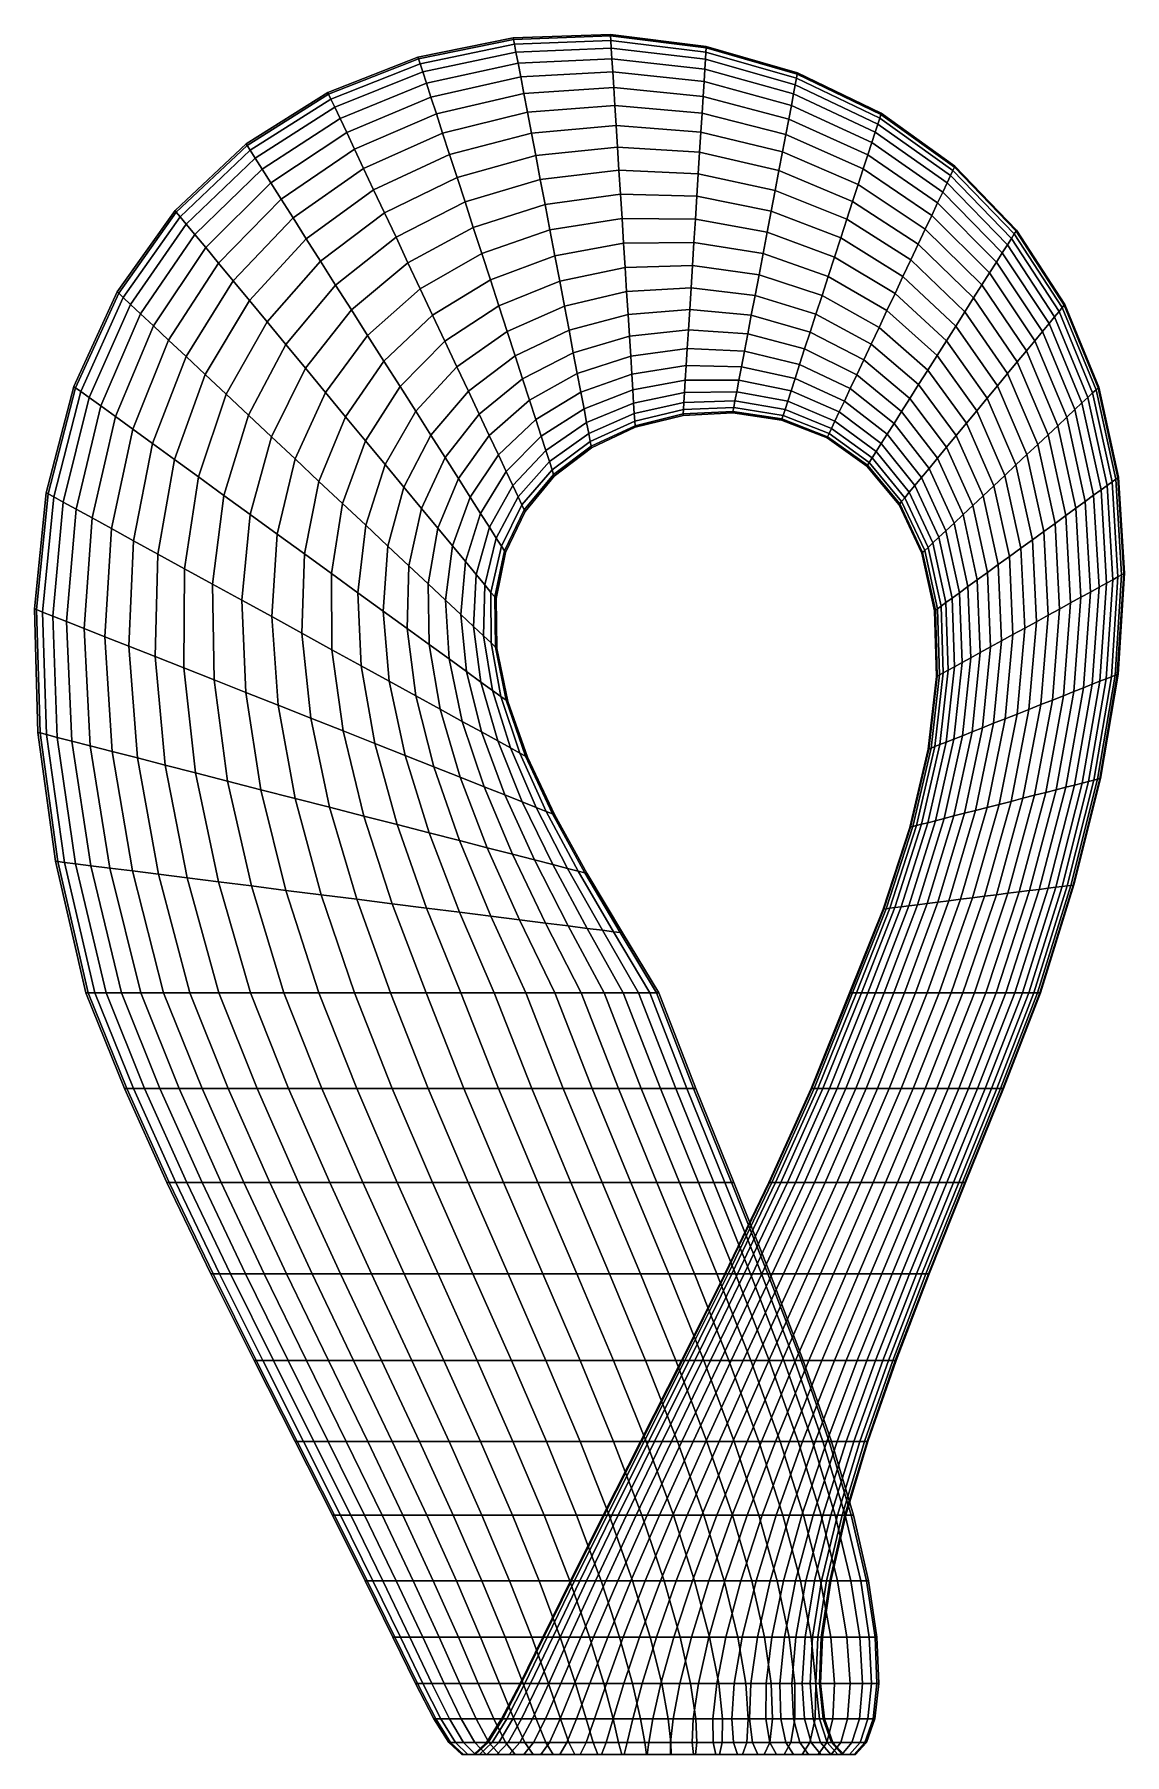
# Model space of a CAD drawing. Extents: x -13.1 to 9.8, y -16 to 20.1.
import ezdxf

# ---------------------------------------------------------------- set-up
doc = ezdxf.new("R2010")
doc.units = 0

msp = doc.modelspace()

# ---------------------------------------------------------------- linework, layer by layer
for points in [[(-3.04841, 20.0139), (-5.04451, 19.6089), (-5.03326, 19.5743, 0.578793), (-3.04195, 19.98, 0.548303)], [(-3.04195, 19.98, -0.548303), (-5.03326, 19.5743, -0.578793), (-5.04451, 19.6089), (-3.04841, 20.0139)], [(-3.04195, 19.98, 0.548303), (-5.03326, 19.5743, 0.578793), (-4.99968, 19.4709, 1.14846), (-3.02266, 19.8789, 1.08796)], [(-3.02266, 19.8789, -1.08796), (-4.99968, 19.4709, -1.14846), (-5.03326, 19.5743, -0.578793), (-3.04195, 19.98, -0.548303)], [(-3.02266, 19.8789, 1.08796), (-4.99968, 19.4709, 1.14846), (-4.9443, 19.3005, 1.70001), (-2.99084, 19.7121, 1.61046)], [(-2.99084, 19.7121, -1.61046), (-4.9443, 19.3005, -1.70001), (-4.99968, 19.4709, -1.14846), (-3.02266, 19.8789, -1.08796)], [(-1.01179, 20.0859), (-3.04841, 20.0139), (-3.04195, 19.98, 0.548303), (-1.00975, 20.0534, 0.517072)], [(-1.00975, 20.0534, -0.517072), (-3.04195, 19.98, -0.548303), (-3.04841, 20.0139), (-1.01179, 20.0859)], [(-1.00975, 20.0534, 0.517072), (-3.04195, 19.98, 0.548303), (-3.02266, 19.8789, 1.08796), (-1.00365, 19.9565, 1.02599)], [(-1.00365, 19.9565, -1.02599), (-3.02266, 19.8789, -1.08796), (-3.04195, 19.98, -0.548303), (-1.00975, 20.0534, -0.517072)], [(-1.00365, 19.9565, 1.02599), (-3.02266, 19.8789, 1.08796), (-2.99084, 19.7121, 1.61046), (-0.993599, 19.7967, 1.51873)], [(-0.993599, 19.7967, -1.51873), (-2.99084, 19.7121, -1.61046), (-3.02266, 19.8789, -1.08796), (-1.00365, 19.9565, -1.02599)], [(0.99602, 19.8352), (-1.01179, 20.0859), (-1.00975, 20.0534, 0.517072), (0.994101, 19.8047, 0.485593)], [(0.994101, 19.8047, -0.485593), (-1.00975, 20.0534, -0.517072), (-1.01179, 20.0859), (0.99602, 19.8352)], [(0.994101, 19.8047, 0.485593), (-1.00975, 20.0534, 0.517072), (-1.00365, 19.9565, 1.02599), (0.988377, 19.7137, 0.963529)], [(0.988377, 19.7137, -0.963529), (-1.00365, 19.9565, -1.02599), (-1.00975, 20.0534, -0.517072), (0.994101, 19.8047, -0.485593)], [(0.988377, 19.7137, 0.963529), (-1.00365, 19.9565, 1.02599), (-0.993599, 19.7967, 1.51873), (0.978936, 19.5637, 1.42627)], [(0.978936, 19.5637, -1.42627), (-0.993599, 19.7967, -1.51873), (-1.00365, 19.9565, -1.02599), (0.988377, 19.7137, -0.963529)], [(2.90796, 19.2776), (0.99602, 19.8352), (0.994101, 19.8047, 0.485593), (2.90261, 19.2495, 0.454363)], [(2.90261, 19.2495, -0.454363), (0.994101, 19.8047, -0.485593), (0.99602, 19.8352), (2.90796, 19.2776)], [(-5.04451, 19.6089), (-6.93191, 18.8671), (-6.91562, 18.8324, 0.608062), (-5.03326, 19.5743, 0.578793)], [(-5.03326, 19.5743, -0.578793), (-6.91562, 18.8324, -0.608062), (-6.93191, 18.8671), (-5.04451, 19.6089)], [(-5.03326, 19.5743, 0.578793), (-6.91562, 18.8324, 0.608062), (-6.86701, 18.7291, 1.20653), (-4.99968, 19.4709, 1.14846)], [(-4.99968, 19.4709, -1.14846), (-6.86701, 18.7291, -1.20653), (-6.91562, 18.8324, -0.608062), (-5.03326, 19.5743, -0.578793)], [(-4.99968, 19.4709, 1.14846), (-6.86701, 18.7291, 1.20653), (-6.78685, 18.5588, 1.78598), (-4.9443, 19.3005, 1.70001)], [(-4.9443, 19.3005, -1.70001), (-6.78685, 18.5588, -1.78598), (-6.86701, 18.7291, -1.20653), (-4.99968, 19.4709, -1.14846)], [(-2.99084, 19.7121, 1.61046), (-4.9443, 19.3005, 1.70001), (-4.86799, 19.0657, 2.22475), (-2.94701, 19.4823, 2.10756)], [(-2.94701, 19.4823, -2.10756), (-4.86799, 19.0657, -2.22475), (-4.9443, 19.3005, -1.70001), (-2.99084, 19.7121, -1.61046)], [(-2.94701, 19.4823, 2.10756), (-4.86799, 19.0657, 2.22475), (-4.77197, 18.7701, 2.71441), (-2.89185, 19.1932, 2.57142)], [(-2.89185, 19.1932, -2.57142), (-4.77197, 18.7701, -2.71441), (-4.86799, 19.0657, -2.22475), (-2.94701, 19.4823, -2.10756)], [(-0.993599, 19.7967, 1.51873), (-2.99084, 19.7121, 1.61046), (-2.94701, 19.4823, 2.10756), (-0.979748, 19.5766, 1.98751)], [(-0.979748, 19.5766, -1.98751), (-2.94701, 19.4823, -2.10756), (-2.99084, 19.7121, -1.61046), (-0.993599, 19.7967, -1.51873)], [(-0.979748, 19.5766, 1.98751), (-2.94701, 19.4823, 2.10756), (-2.89185, 19.1932, 2.57142), (-0.962317, 19.2995, 2.42496)], [(-0.962317, 19.2995, -2.42496), (-2.89185, 19.1932, -2.57142), (-2.94701, 19.4823, -2.10756), (-0.979748, 19.5766, -1.98751)], [(0.978936, 19.5637, 1.42627), (-0.993599, 19.7967, 1.51873), (-0.979748, 19.5766, 1.98751), (0.965928, 19.3569, 1.86652)], [(0.965928, 19.3569, -1.86652), (-0.979748, 19.5766, -1.98751), (-0.993599, 19.7967, -1.51873), (0.978936, 19.5637, -1.42627)], [(0.965928, 19.3569, 1.86652), (-0.979748, 19.5766, 1.98751), (-0.962317, 19.2995, 2.42496), (0.949558, 19.0967, 2.27733)], [(0.949558, 19.0967, -2.27733), (-0.962317, 19.2995, -2.42496), (-0.979748, 19.5766, -1.98751), (0.965928, 19.3569, -1.86652)], [(2.86026, 19.0276, 1.33454), (0.978936, 19.5637, 1.42627), (0.965928, 19.3569, 1.86652), (2.82394, 18.8371, 1.74647)], [(2.82394, 18.8371, -1.74647), (0.965928, 19.3569, -1.86652), (0.978936, 19.5637, -1.42627), (2.86026, 19.0276, -1.33454)], [(2.88662, 19.1657, 0.90156), (0.988377, 19.7137, 0.963529), (0.978936, 19.5637, 1.42627), (2.86026, 19.0276, 1.33454)], [(2.86026, 19.0276, -1.33454), (0.978936, 19.5637, -1.42627), (0.988377, 19.7137, -0.963529), (2.88662, 19.1657, -0.90156)], [(2.90261, 19.2495, 0.454363), (0.994101, 19.8047, 0.485593), (0.988377, 19.7137, 0.963529), (2.88662, 19.1657, 0.90156)], [(2.88662, 19.1657, -0.90156), (0.988377, 19.7137, -0.963529), (0.994101, 19.8047, -0.485593), (2.90261, 19.2495, -0.454363)], [(-4.9443, 19.3005, 1.70001), (-6.78685, 18.5588, 1.78598), (-6.6764, 18.3241, 2.33726), (-4.86799, 19.0657, 2.22475)], [(-4.86799, 19.0657, -2.22475), (-6.6764, 18.3241, -2.33726), (-6.78685, 18.5588, -1.78598), (-4.9443, 19.3005, -1.70001)], [(-2.89185, 19.1932, 2.57142), (-4.77197, 18.7701, 2.71441), (-4.65773, 18.4185, 3.16126), (-2.82623, 18.8492, 2.99473)], [(-2.82623, 18.8492, -2.99473), (-4.65773, 18.4185, -3.16126), (-4.77197, 18.7701, -2.71441), (-2.89185, 19.1932, -2.57142)], [(-0.962317, 19.2995, 2.42496), (-2.89185, 19.1932, 2.57142), (-2.82623, 18.8492, 2.99473), (-0.94158, 18.9699, 2.82415)], [(-0.94158, 18.9699, -2.82415), (-2.82623, 18.8492, -2.99473), (-2.89185, 19.1932, -2.57142), (-0.962317, 19.2995, -2.42496)], [(0.949558, 19.0967, 2.27733), (-0.962317, 19.2995, 2.42496), (-0.94158, 18.9699, 2.82415), (0.930084, 18.7872, 2.65222)], [(0.930084, 18.7872, -2.65222), (-0.94158, 18.9699, -2.82415), (-0.962317, 19.2995, -2.42496), (0.949558, 19.0967, -2.27733)], [(2.82394, 18.8371, 1.74647), (0.965928, 19.3569, 1.86652), (0.949558, 19.0967, 2.27733), (2.77823, 18.5975, 2.13086)], [(2.77823, 18.5975, -2.13086), (0.949558, 19.0967, -2.27733), (0.965928, 19.3569, -1.86652), (2.82394, 18.8371, -1.74647)], [(4.62971, 18.3323, 0.841061), (2.88662, 19.1657, 0.90156), (2.86026, 19.0276, 1.33454), (4.58915, 18.2075, 1.24498)], [(4.58915, 18.2075, -1.24498), (2.86026, 19.0276, -1.33454), (2.88662, 19.1657, -0.90156), (4.62971, 18.3323, -0.841061)], [(4.6543, 18.408, 0.423873), (2.90261, 19.2495, 0.454363), (2.88662, 19.1657, 0.90156), (4.62971, 18.3323, 0.841061)], [(4.62971, 18.3323, -0.841061), (2.88662, 19.1657, -0.90156), (2.90261, 19.2495, -0.454363), (4.6543, 18.408, -0.423873)], [(4.66254, 18.4333), (2.90796, 19.2776), (2.90261, 19.2495, 0.454363), (4.6543, 18.408, 0.423873)], [(4.6543, 18.408, -0.423873), (2.90261, 19.2495, -0.454363), (2.90796, 19.2776), (4.66254, 18.4333)], [(-6.93191, 18.8671), (-8.64697, 17.7914), (-8.62554, 17.7576, 0.635647), (-6.91562, 18.8324, 0.608062)], [(-6.91562, 18.8324, -0.608062), (-8.62554, 17.7576, -0.635647), (-8.64697, 17.7914), (-6.93191, 18.8671)], [(-6.91562, 18.8324, 0.608062), (-8.62554, 17.7576, 0.635647), (-8.56159, 17.6569, 1.26127), (-6.86701, 18.7291, 1.20653)], [(-6.86701, 18.7291, -1.20653), (-8.56159, 17.6569, -1.26127), (-8.62554, 17.7576, -0.635647), (-6.91562, 18.8324, -0.608062)], [(-4.86799, 19.0657, 2.22475), (-6.6764, 18.3241, 2.33726), (-6.5374, 18.0287, 2.85167), (-4.77197, 18.7701, 2.71441)], [(-4.77197, 18.7701, -2.71441), (-6.5374, 18.0287, -2.85167), (-6.6764, 18.3241, -2.33726), (-4.86799, 19.0657, -2.22475)], [(-4.77197, 18.7701, 2.71441), (-6.5374, 18.0287, 2.85167), (-6.37204, 17.6773, 3.32112), (-4.65773, 18.4185, 3.16126)], [(-4.65773, 18.4185, -3.16126), (-6.37204, 17.6773, -3.32112), (-6.5374, 18.0287, -2.85167), (-4.77197, 18.7701, -2.71441)], [(-2.82623, 18.8492, 2.99473), (-4.65773, 18.4185, 3.16126), (-4.52709, 18.0165, 3.55826), (-2.75119, 18.4558, 3.37081)], [(-2.75119, 18.4558, -3.37081), (-4.52709, 18.0165, -3.55826), (-4.65773, 18.4185, -3.16126), (-2.82623, 18.8492, -2.99473)], [(-0.94158, 18.9699, 2.82415), (-2.82623, 18.8492, 2.99473), (-2.75119, 18.4558, 3.37081), (-0.917866, 18.593, 3.17881)], [(-0.917866, 18.593, -3.17881), (-2.75119, 18.4558, -3.37081), (-2.82623, 18.8492, -2.99473), (-0.94158, 18.9699, -2.82415)], [(0.930084, 18.7872, 2.65222), (-0.94158, 18.9699, 2.82415), (-0.917866, 18.593, 3.17881), (0.907813, 18.4332, 2.98529)], [(0.907813, 18.4332, -2.98529), (-0.917866, 18.593, -3.17881), (-0.94158, 18.9699, -2.82415), (0.930084, 18.7872, -2.65222)], [(2.72385, 18.3125, 2.48165), (0.930084, 18.7872, 2.65222), (0.907813, 18.4332, 2.98529), (2.66166, 17.9865, 2.79329)], [(2.66166, 17.9865, -2.79329), (0.907813, 18.4332, -2.98529), (0.930084, 18.7872, -2.65222), (2.72385, 18.3125, -2.48165)], [(2.77823, 18.5975, 2.13086), (0.949558, 19.0967, 2.27733), (0.930084, 18.7872, 2.65222), (2.72385, 18.3125, 2.48165)], [(2.72385, 18.3125, -2.48165), (0.930084, 18.7872, -2.65222), (0.949558, 19.0967, -2.27733), (2.77823, 18.5975, -2.13086)], [(4.53327, 18.0355, 1.62927), (2.82394, 18.8371, 1.74647), (2.77823, 18.5975, 2.13086), (4.46295, 17.8191, 1.98787)], [(4.46295, 17.8191, -1.98787), (2.77823, 18.5975, -2.13086), (2.82394, 18.8371, -1.74647), (4.53327, 18.0355, -1.62927)], [(4.58915, 18.2075, 1.24498), (2.86026, 19.0276, 1.33454), (2.82394, 18.8371, 1.74647), (4.53327, 18.0355, 1.62927)], [(4.53327, 18.0355, -1.62927), (2.82394, 18.8371, -1.74647), (2.86026, 19.0276, -1.33454), (4.58915, 18.2075, -1.24498)], [(-6.86701, 18.7291, 1.20653), (-8.56159, 17.6569, 1.26127), (-8.45614, 17.4907, 1.867), (-6.78685, 18.5588, 1.78598)], [(-6.78685, 18.5588, -1.78598), (-8.45614, 17.4907, -1.867), (-8.56159, 17.6569, -1.26127), (-6.86701, 18.7291, -1.20653)], [(-6.78685, 18.5588, 1.78598), (-8.45614, 17.4907, 1.867), (-8.31083, 17.2617, 2.44329), (-6.6764, 18.3241, 2.33726)], [(-6.6764, 18.3241, -2.33726), (-8.31083, 17.2617, -2.44329), (-8.45614, 17.4907, -1.867), (-6.78685, 18.5588, -1.78598)], [(-4.65773, 18.4185, 3.16126), (-6.37204, 17.6773, 3.32112), (-6.18294, 17.2754, 3.73819), (-4.52709, 18.0165, 3.55826)], [(-4.52709, 18.0165, -3.55826), (-6.18294, 17.2754, -3.73819), (-6.37204, 17.6773, -3.32112), (-4.65773, 18.4185, -3.16126)], [(-2.75119, 18.4558, 3.37081), (-4.52709, 18.0165, 3.55826), (-4.38211, 17.5703, 3.89914), (-2.6679, 18.0192, 3.69373)], [(-2.6679, 18.0192, -3.69373), (-4.38211, 17.5703, -3.89914), (-4.52709, 18.0165, -3.55826), (-2.75119, 18.4558, -3.37081)], [(-0.917866, 18.593, 3.17881), (-2.75119, 18.4558, 3.37081), (-2.6679, 18.0192, 3.69373), (-0.891547, 18.1747, 3.48334)], [(-0.891547, 18.1747, -3.48334), (-2.6679, 18.0192, -3.69373), (-2.75119, 18.4558, -3.37081), (-0.917866, 18.593, -3.17881)], [(0.907813, 18.4332, 2.98529), (-0.917866, 18.593, 3.17881), (-0.891547, 18.1747, 3.48334), (0.883097, 18.0403, 3.27128)], [(0.883097, 18.0403, -3.27128), (-0.891547, 18.1747, -3.48334), (-0.917866, 18.593, -3.17881), (0.907813, 18.4332, -2.98529)], [(2.66166, 17.9865, 2.79329), (0.907813, 18.4332, 2.98529), (0.883097, 18.0403, 3.27128), (2.59265, 17.6247, 3.06089)], [(2.59265, 17.6247, -3.06089), (0.883097, 18.0403, -3.27128), (0.907813, 18.4332, -2.98529), (2.66166, 17.9865, -2.79329)], [(4.46295, 17.8191, 1.98787), (2.77823, 18.5975, 2.13086), (2.72385, 18.3125, 2.48165), (4.37929, 17.5616, 2.31512)], [(4.37929, 17.5616, -2.31512), (2.72385, 18.3125, -2.48165), (2.77823, 18.5975, -2.13086), (4.46295, 17.8191, -1.98787)], [(6.19619, 17.3036, 0.394604), (4.6543, 18.408, 0.423873), (4.62971, 18.3323, 0.841061), (6.16464, 17.2365, 0.782986)], [(6.16464, 17.2365, -0.782986), (4.62971, 18.3323, -0.841061), (4.6543, 18.408, -0.423873), (6.19619, 17.3036, -0.394604)], [(6.20676, 17.326), (4.66254, 18.4333), (4.6543, 18.408, 0.423873), (6.19619, 17.3036, 0.394604)], [(6.19619, 17.3036, -0.394604), (4.6543, 18.408, -0.423873), (4.66254, 18.4333), (6.20676, 17.326)], [(-6.6764, 18.3241, 2.33726), (-8.31083, 17.2617, 2.44329), (-8.12797, 16.9736, 2.98104), (-6.5374, 18.0287, 2.85167)], [(-6.5374, 18.0287, -2.85167), (-8.12797, 16.9736, -2.98104), (-8.31083, 17.2617, -2.44329), (-6.6764, 18.3241, -2.33726)], [(-6.5374, 18.0287, 2.85167), (-8.12797, 16.9736, 2.98104), (-7.91043, 16.6308, 3.47179), (-6.37204, 17.6773, 3.32112)], [(-6.37204, 17.6773, -3.32112), (-7.91043, 16.6308, -3.47179), (-8.12797, 16.9736, -2.98104), (-6.5374, 18.0287, -2.85167)], [(-0.891547, 18.1747, 3.48334), (-2.6679, 18.0192, 3.69373), (-2.57769, 17.5463, 3.9584), (-0.86304, 17.7215, 3.73294)], [(-0.86304, 17.7215, -3.73294), (-2.57769, 17.5463, -3.9584), (-2.6679, 18.0192, -3.69373), (-0.891547, 18.1747, -3.48334)], [(0.883097, 18.0403, 3.27128), (-0.891547, 18.1747, 3.48334), (-0.86304, 17.7215, 3.73294), (0.856325, 17.6148, 3.50568)], [(0.856325, 17.6148, -3.50568), (-0.86304, 17.7215, -3.73294), (-0.891547, 18.1747, -3.48334), (0.883097, 18.0403, -3.27128)], [(2.59265, 17.6247, 3.06089), (0.883097, 18.0403, 3.27128), (0.856325, 17.6148, 3.50568), (2.51789, 17.2328, 3.28021)], [(2.51789, 17.2328, -3.28021), (0.856325, 17.6148, -3.50568), (0.883097, 18.0403, -3.27128), (2.59265, 17.6247, -3.06089)], [(4.37929, 17.5616, 2.31512), (2.72385, 18.3125, 2.48165), (2.66166, 17.9865, 2.79329), (4.28362, 17.2671, 2.60585)], [(4.28362, 17.2671, -2.60585), (2.66166, 17.9865, -2.79329), (2.72385, 18.3125, -2.48165), (4.37929, 17.5616, -2.31512)], [(6.04094, 16.9737, 1.51677), (4.53327, 18.0355, 1.62927), (4.46295, 17.8191, 1.98787), (5.95074, 16.782, 1.85061)], [(5.95074, 16.782, -1.85061), (4.46295, 17.8191, -1.98787), (4.53327, 18.0355, -1.62927), (6.04094, 16.9737, -1.51677)], [(6.11262, 17.126, 1.15902), (4.58915, 18.2075, 1.24498), (4.53327, 18.0355, 1.62927), (6.04094, 16.9737, 1.51677)], [(6.04094, 16.9737, -1.51677), (4.53327, 18.0355, -1.62927), (4.58915, 18.2075, -1.24498), (6.11262, 17.126, -1.15902)], [(6.16464, 17.2365, 0.782986), (4.62971, 18.3323, 0.841061), (4.58915, 18.2075, 1.24498), (6.11262, 17.126, 1.15902)], [(6.11262, 17.126, -1.15902), (4.58915, 18.2075, -1.24498), (4.62971, 18.3323, -0.841061), (6.16464, 17.2365, -0.782986)], [(-8.64697, 17.7914), (-10.1337, 16.3926), (-10.1072, 16.3605, 0.661114), (-8.62554, 17.7576, 0.635647)], [(-8.62554, 17.7576, -0.635647), (-10.1072, 16.3605, -0.661114), (-10.1337, 16.3926), (-8.64697, 17.7914)], [(-8.62554, 17.7576, 0.635647), (-10.1072, 16.3605, 0.661114), (-10.0281, 16.2649, 1.3118), (-8.56159, 17.6569, 1.26127)], [(-8.56159, 17.6569, -1.26127), (-10.0281, 16.2649, -1.3118), (-10.1072, 16.3605, -0.661114), (-8.62554, 17.7576, -0.635647)], [(-6.37204, 17.6773, 3.32112), (-7.91043, 16.6308, 3.47179), (-7.66166, 16.2388, 3.90778), (-6.18294, 17.2754, 3.73819)], [(-6.18294, 17.2754, -3.73819), (-7.66166, 16.2388, -3.90778), (-7.91043, 16.6308, -3.47179), (-6.37204, 17.6773, -3.32112)], [(-4.52709, 18.0165, 3.55826), (-6.18294, 17.2754, 3.73819), (-5.97307, 16.8294, 4.09631), (-4.38211, 17.5703, 3.89914)], [(-4.38211, 17.5703, -3.89914), (-5.97307, 16.8294, -4.09631), (-6.18294, 17.2754, -3.73819), (-4.52709, 18.0165, -3.55826)], [(-2.6679, 18.0192, 3.69373), (-4.38211, 17.5703, 3.89914), (-4.22507, 17.0869, 4.17852), (-2.57769, 17.5463, 3.9584)], [(-2.57769, 17.5463, -3.9584), (-4.22507, 17.0869, -4.17852), (-4.38211, 17.5703, -3.89914), (-2.6679, 18.0192, -3.69373)], [(-0.86304, 17.7215, 3.73294), (-2.57769, 17.5463, 3.9584), (-2.48198, 17.0445, 4.16065), (-0.832793, 17.2408, 3.92366)], [(-0.832793, 17.2408, -3.92366), (-2.48198, 17.0445, -4.16065), (-2.57769, 17.5463, -3.9584), (-0.86304, 17.7215, -3.73294)], [(0.856325, 17.6148, 3.50568), (-0.86304, 17.7215, 3.73294), (-0.832793, 17.2408, 3.92366), (0.827919, 17.1633, 3.68479)], [(0.827919, 17.1633, -3.68479), (-0.832793, 17.2408, -3.92366), (-0.86304, 17.7215, -3.73294), (0.856325, 17.6148, -3.50568)], [(4.28362, 17.2671, 2.60585), (2.66166, 17.9865, 2.79329), (2.59265, 17.6247, 3.06089), (4.17744, 16.9404, 2.85549)], [(4.17744, 16.9404, -2.85549), (2.59265, 17.6247, -3.06089), (2.66166, 17.9865, -2.79329), (4.28362, 17.2671, -2.60585)], [(5.95074, 16.782, 1.85061), (4.46295, 17.8191, 1.98787), (4.37929, 17.5616, 2.31512), (5.84343, 16.5539, 2.15526)], [(5.84343, 16.5539, -2.15526), (4.37929, 17.5616, -2.31512), (4.46295, 17.8191, -1.98787), (5.95074, 16.782, -1.85061)], [(-8.56159, 17.6569, 1.26127), (-10.0281, 16.2649, 1.3118), (-9.89761, 16.1071, 1.9418), (-8.45614, 17.4907, 1.867)], [(-8.45614, 17.4907, -1.867), (-9.89761, 16.1071, -1.9418), (-10.0281, 16.2649, -1.3118), (-8.56159, 17.6569, -1.26127)], [(-8.45614, 17.4907, 1.867), (-9.89761, 16.1071, 1.9418), (-9.71782, 15.8898, 2.54118), (-8.31083, 17.2617, 2.44329)], [(-8.31083, 17.2617, -2.44329), (-9.71782, 15.8898, -2.54118), (-9.89761, 16.1071, -1.9418), (-8.45614, 17.4907, -1.867)], [(-4.38211, 17.5703, 3.89914), (-5.97307, 16.8294, 4.09631), (-5.74574, 16.3463, 4.38982), (-4.22507, 17.0869, 4.17852)], [(-4.22507, 17.0869, -4.17852), (-5.74574, 16.3463, -4.38982), (-5.97307, 16.8294, -4.09631), (-4.38211, 17.5703, -3.89914)], [(-2.57769, 17.5463, 3.9584), (-4.22507, 17.0869, 4.17852), (-4.05844, 16.5741, 4.39201), (-2.48198, 17.0445, 4.16065)], [(-2.48198, 17.0445, -4.16065), (-4.05844, 16.5741, -4.39201), (-4.22507, 17.0869, -4.17852), (-2.57769, 17.5463, -3.9584)], [(2.51789, 17.2328, 3.28021), (0.856325, 17.6148, 3.50568), (0.827919, 17.1633, 3.68479), (2.43858, 16.817, 3.44781)], [(2.43858, 16.817, -3.44781), (0.827919, 17.1633, -3.68479), (0.856325, 17.6148, -3.50568), (2.51789, 17.2328, -3.28021)], [(4.17744, 16.9404, 2.85549), (2.59265, 17.6247, 3.06089), (2.51789, 17.2328, 3.28021), (4.06243, 16.5864, 3.06009)], [(4.06243, 16.5864, -3.06009), (2.51789, 17.2328, -3.28021), (2.59265, 17.6247, -3.06089), (4.17744, 16.9404, -2.85549)], [(5.84343, 16.5539, 2.15526), (4.37929, 17.5616, 2.31512), (4.28362, 17.2671, 2.60585), (5.72071, 16.2931, 2.42592)], [(5.72071, 16.2931, -2.42592), (4.28362, 17.2671, -2.60585), (4.37929, 17.5616, -2.31512), (5.84343, 16.5539, -2.15526)], [(7.49853, 15.9817), (6.20676, 17.326), (6.19619, 17.3036, 0.394604), (7.48616, 15.9622, 0.367019)], [(7.48616, 15.9622, -0.367019), (6.19619, 17.3036, -0.394604), (6.20676, 17.326), (7.49853, 15.9817)], [(-8.31083, 17.2617, 2.44329), (-9.71782, 15.8898, 2.54118), (-9.49158, 15.6163, 3.10048), (-8.12797, 16.9736, 2.98104)], [(-8.12797, 16.9736, -2.98104), (-9.49158, 15.6163, -3.10048), (-9.71782, 15.8898, -2.54118), (-8.31083, 17.2617, -2.44329)], [(-8.12797, 16.9736, 2.98104), (-9.49158, 15.6163, 3.10048), (-9.22243, 15.291, 3.61088), (-7.91043, 16.6308, 3.47179)], [(-7.91043, 16.6308, -3.47179), (-9.22243, 15.291, -3.61088), (-9.49158, 15.6163, -3.10048), (-8.12797, 16.9736, -2.98104)], [(-6.18294, 17.2754, 3.73819), (-7.66166, 16.2388, 3.90778), (-7.38557, 15.8037, 4.28214), (-5.97307, 16.8294, 4.09631)], [(-5.97307, 16.8294, -4.09631), (-7.38557, 15.8037, -4.28214), (-7.66166, 16.2388, -3.90778), (-6.18294, 17.2754, -3.73819)], [(-4.22507, 17.0869, 4.17852), (-5.74574, 16.3463, 4.38982), (-5.50455, 15.8338, 4.61411), (-4.05844, 16.5741, 4.39201)], [(-4.05844, 16.5741, -4.39201), (-5.50455, 15.8338, -4.61411), (-5.74574, 16.3463, -4.38982), (-4.22507, 17.0869, -4.17852)], [(-2.48198, 17.0445, 4.16065), (-4.05844, 16.5741, 4.39201), (-3.88486, 16.0399, 4.53624), (-2.38227, 16.5218, 4.29727)], [(-2.38227, 16.5218, -4.29727), (-3.88486, 16.0399, -4.53624), (-4.05844, 16.5741, -4.39201), (-2.48198, 17.0445, -4.16065)], [(-0.832793, 17.2408, 3.92366), (-2.48198, 17.0445, 4.16065), (-2.38227, 16.5218, 4.29727), (-0.801283, 16.74, 4.05251)], [(-0.801283, 16.74, -4.05251), (-2.38227, 16.5218, -4.29727), (-2.48198, 17.0445, -4.16065), (-0.832793, 17.2408, -3.92366)], [(0.827919, 17.1633, 3.68479), (-0.832793, 17.2408, 3.92366), (-0.801283, 16.74, 4.05251), (0.798328, 16.693, 3.80579)], [(0.798328, 16.693, -3.80579), (-0.801283, 16.74, -4.05251), (-0.832793, 17.2408, -3.92366), (0.827919, 17.1633, -3.68479)], [(2.43858, 16.817, 3.44781), (0.827919, 17.1633, 3.68479), (0.798328, 16.693, 3.80579), (2.35595, 16.3839, 3.56102)], [(2.35595, 16.3839, -3.56102), (0.798328, 16.693, -3.80579), (0.827919, 17.1633, -3.68479), (2.43858, 16.817, -3.44781)], [(4.06243, 16.5864, 3.06009), (2.51789, 17.2328, 3.28021), (2.43858, 16.817, 3.44781), (3.94041, 16.2108, 3.21644)], [(3.94041, 16.2108, -3.21644), (2.43858, 16.817, -3.44781), (2.51789, 17.2328, -3.28021), (4.06243, 16.5864, -3.06009)], [(5.72071, 16.2931, 2.42592), (4.28362, 17.2671, 2.60585), (4.17744, 16.9404, 2.85549), (5.58451, 16.0037, 2.65832)], [(5.58451, 16.0037, -2.65832), (4.17744, 16.9404, -2.85549), (4.28362, 17.2671, -2.60585), (5.72071, 16.2931, -2.42592)], [(7.30444, 15.6759, 1.41074), (6.04094, 16.9737, 1.51677), (5.95074, 16.782, 1.85061), (7.19886, 15.5095, 1.72124)], [(7.19886, 15.5095, -1.72124), (5.95074, 16.782, -1.85061), (6.04094, 16.9737, -1.51677), (7.30444, 15.6759, -1.41074)], [(7.38834, 15.8081, 1.078), (6.11262, 17.126, 1.15902), (6.04094, 16.9737, 1.51677), (7.30444, 15.6759, 1.41074)], [(7.30444, 15.6759, -1.41074), (6.04094, 16.9737, -1.51677), (6.11262, 17.126, -1.15902), (7.38834, 15.8081, -1.078)], [(7.44923, 15.9041, 0.72825), (6.16464, 17.2365, 0.782986), (6.11262, 17.126, 1.15902), (7.38834, 15.8081, 1.078)], [(7.38834, 15.8081, -1.078), (6.11262, 17.126, -1.15902), (6.16464, 17.2365, -0.782986), (7.44923, 15.9041, -0.72825)], [(7.48616, 15.9622, 0.367019), (6.19619, 17.3036, 0.394604), (6.16464, 17.2365, 0.782986), (7.44923, 15.9041, 0.72825)], [(7.44923, 15.9041, -0.72825), (6.16464, 17.2365, -0.782986), (6.19619, 17.3036, -0.394604), (7.48616, 15.9622, -0.367019)], [(-7.91043, 16.6308, 3.47179), (-9.22243, 15.291, 3.61088), (-8.91463, 14.9189, 4.06434), (-7.66166, 16.2388, 3.90778)], [(-7.66166, 16.2388, -3.90778), (-8.91463, 14.9189, -4.06434), (-9.22243, 15.291, -3.61088), (-7.91043, 16.6308, -3.47179)], [(-5.97307, 16.8294, 4.09631), (-7.38557, 15.8037, 4.28214), (-7.08651, 15.3325, 4.58897), (-5.74574, 16.3463, 4.38982)], [(-5.74574, 16.3463, -4.38982), (-7.08651, 15.3325, -4.58897), (-7.38557, 15.8037, -4.28214), (-5.97307, 16.8294, -4.09631)], [(-0.801283, 16.74, 4.05251), (-2.38227, 16.5218, 4.29727), (-2.28013, 15.9864, 4.36613), (-0.769009, 16.227, 4.11744)], [(-0.769009, 16.227, -4.11744), (-2.28013, 15.9864, -4.36613), (-2.38227, 16.5218, -4.29727), (-0.801283, 16.74, -4.05251)], [(0.798328, 16.693, 3.80579), (-0.801283, 16.74, 4.05251), (-0.769009, 16.227, 4.11744), (0.768018, 16.2112, 3.86677)], [(0.768018, 16.2112, -3.86677), (-0.769009, 16.227, -4.11744), (-0.801283, 16.74, -4.05251), (0.798328, 16.693, -3.80579)], [(2.35595, 16.3839, 3.56102), (0.798328, 16.693, 3.80579), (0.768018, 16.2112, 3.86677), (2.27132, 15.9402, 3.61808)], [(2.27132, 15.9402, -3.61808), (0.768018, 16.2112, -3.86677), (0.798328, 16.693, -3.80579), (2.35595, 16.3839, -3.56102)], [(3.94041, 16.2108, 3.21644), (2.43858, 16.817, 3.44781), (2.35595, 16.3839, 3.56102), (3.81329, 15.8196, 3.32206)], [(3.81329, 15.8196, -3.32206), (2.35595, 16.3839, -3.56102), (2.43858, 16.817, -3.44781), (3.94041, 16.2108, -3.21644)], [(5.43699, 15.6902, 2.84879), (4.06243, 16.5864, 3.06009), (3.94041, 16.2108, 3.21644), (5.28047, 15.3576, 2.99435)], [(5.28047, 15.3576, -2.99435), (3.94041, 16.2108, -3.21644), (4.06243, 16.5864, -3.06009), (5.43699, 15.6902, -2.84879)], [(5.58451, 16.0037, 2.65832), (4.17744, 16.9404, 2.85549), (4.06243, 16.5864, 3.06009), (5.43699, 15.6902, 2.84879)], [(5.43699, 15.6902, -2.84879), (4.06243, 16.5864, -3.06009), (4.17744, 16.9404, -2.85549), (5.58451, 16.0037, -2.65832)], [(7.19886, 15.5095, 1.72124), (5.95074, 16.782, 1.85061), (5.84343, 16.5539, 2.15526), (7.07326, 15.3116, 2.00459)], [(7.07326, 15.3116, -2.00459), (5.84343, 16.5539, -2.15526), (5.95074, 16.782, -1.85061), (7.19886, 15.5095, -1.72124)], [(-10.1337, 16.3926), (-11.3466, 14.689), (-11.3152, 14.6595, 0.684061), (-10.1072, 16.3605, 0.661114)], [(-10.1072, 16.3605, -0.661114), (-11.3152, 14.6595, -0.684061), (-11.3466, 14.689), (-10.1337, 16.3926)], [(-10.1072, 16.3605, 0.661114), (-11.3152, 14.6595, 0.684061), (-11.2216, 14.5716, 1.35733), (-10.0281, 16.2649, 1.3118)], [(-10.0281, 16.2649, -1.3118), (-11.2216, 14.5716, -1.35733), (-11.3152, 14.6595, -0.684061), (-10.1072, 16.3605, -0.661114)], [(-10.0281, 16.2649, 1.3118), (-11.2216, 14.5716, 1.35733), (-11.0672, 14.4266, 2.0092), (-9.89761, 16.1071, 1.9418)], [(-9.89761, 16.1071, -1.9418), (-11.0672, 14.4266, -2.0092), (-11.2216, 14.5716, -1.35733), (-10.0281, 16.2649, -1.3118)], [(-7.66166, 16.2388, 3.90778), (-8.91463, 14.9189, 4.06434), (-8.57302, 14.506, 4.4537), (-7.38557, 15.8037, 4.28214)], [(-7.38557, 15.8037, -4.28214), (-8.57302, 14.506, -4.4537), (-8.91463, 14.9189, -4.06434), (-7.66166, 16.2388, -3.90778)], [(-5.74574, 16.3463, 4.38982), (-7.08651, 15.3325, 4.58897), (-6.7692, 14.8325, 4.82343), (-5.50455, 15.8338, 4.61411)], [(-5.50455, 15.8338, -4.61411), (-6.7692, 14.8325, -4.82343), (-7.08651, 15.3325, -4.58897), (-5.74574, 16.3463, -4.38982)], [(-4.05844, 16.5741, 4.39201), (-5.50455, 15.8338, 4.61411), (-5.25329, 15.2998, 4.76562), (-3.88486, 16.0399, 4.53624)], [(-3.88486, 16.0399, -4.53624), (-5.25329, 15.2998, -4.76562), (-5.50455, 15.8338, -4.61411), (-4.05844, 16.5741, -4.39201)], [(-2.38227, 16.5218, 4.29727), (-3.88486, 16.0399, 4.53624), (-3.70706, 15.4927, 4.60892), (-2.28013, 15.9864, 4.36613)], [(-2.28013, 15.9864, -4.36613), (-3.70706, 15.4927, -4.60892), (-3.88486, 16.0399, -4.53624), (-2.38227, 16.5218, -4.29727)], [(-0.769009, 16.227, 4.11744), (-2.28013, 15.9864, 4.36613), (-2.17719, 15.4468, 4.36613), (-0.736477, 15.7099, 4.11744)], [(-0.736477, 15.7099, -4.11744), (-2.17719, 15.4468, -4.36613), (-2.28013, 15.9864, -4.36613), (-0.769009, 16.227, -4.11744)], [(0.768018, 16.2112, 3.86677), (-0.769009, 16.227, 4.11744), (-0.736477, 15.7099, 4.11744), (0.737467, 15.7256, 3.86677)], [(0.737467, 15.7256, -3.86677), (-0.736477, 15.7099, -4.11744), (-0.769009, 16.227, -4.11744), (0.768018, 16.2112, -3.86677)], [(3.81329, 15.8196, 3.32206), (2.35595, 16.3839, 3.56102), (2.27132, 15.9402, 3.61808), (3.68308, 15.4189, 3.37529)], [(3.68308, 15.4189, -3.37529), (2.27132, 15.9402, -3.61808), (2.35595, 16.3839, -3.56102), (3.81329, 15.8196, -3.32206)], [(6.92962, 15.0853, 2.25633), (5.72071, 16.2931, 2.42592), (5.58451, 16.0037, 2.65832), (6.7702, 14.8341, 2.47248)], [(6.7702, 14.8341, -2.47248), (5.58451, 16.0037, -2.65832), (5.72071, 16.2931, -2.42592), (6.92962, 15.0853, -2.25633)], [(7.07326, 15.3116, 2.00459), (5.84343, 16.5539, 2.15526), (5.72071, 16.2931, 2.42592), (6.92962, 15.0853, 2.25633)], [(6.92962, 15.0853, -2.25633), (5.72071, 16.2931, -2.42592), (5.84343, 16.5539, -2.15526), (7.07326, 15.3116, -2.00459)], [(-9.89761, 16.1071, 1.9418), (-11.0672, 14.4266, 2.0092), (-10.8544, 14.2268, 2.62938), (-9.71782, 15.8898, 2.54118)], [(-9.71782, 15.8898, -2.54118), (-10.8544, 14.2268, -2.62938), (-11.0672, 14.4266, -2.0092), (-9.89761, 16.1071, -1.9418)], [(-9.71782, 15.8898, 2.54118), (-10.8544, 14.2268, 2.62938), (-10.5867, 13.9754, 3.2081), (-9.49158, 15.6163, 3.10048)], [(-9.49158, 15.6163, -3.10048), (-10.5867, 13.9754, -3.2081), (-10.8544, 14.2268, -2.62938), (-9.71782, 15.8898, -2.54118)], [(-3.88486, 16.0399, 4.53624), (-5.25329, 15.2998, 4.76562), (-4.99592, 14.7529, 4.84199), (-3.70706, 15.4927, 4.60892)], [(-3.70706, 15.4927, -4.60892), (-4.99592, 14.7529, -4.84199), (-5.25329, 15.2998, -4.76562), (-3.88486, 16.0399, -4.53624)], [(-2.28013, 15.9864, 4.36613), (-3.70706, 15.4927, 4.60892), (-3.52785, 14.9411, 4.60892), (-2.17719, 15.4468, 4.36613)], [(-2.17719, 15.4468, -4.36613), (-3.52785, 14.9411, -4.60892), (-3.70706, 15.4927, -4.60892), (-2.28013, 15.9864, -4.36613)], [(2.27132, 15.9402, 3.61808), (0.768018, 16.2112, 3.86677), (0.737467, 15.7256, 3.86677), (2.18601, 15.493, 3.61808)], [(2.18601, 15.493, -3.61808), (0.737467, 15.7256, -3.86677), (0.768018, 16.2112, -3.86677), (2.27132, 15.9402, -3.61808)], [(3.68308, 15.4189, 3.37529), (2.27132, 15.9402, 3.61808), (2.18601, 15.493, 3.61808), (3.55184, 15.0149, 3.37529)], [(3.55184, 15.0149, -3.37529), (2.18601, 15.493, -3.61808), (2.27132, 15.9402, -3.61808), (3.68308, 15.4189, -3.37529)], [(5.28047, 15.3576, 2.99435), (3.94041, 16.2108, 3.21644), (3.81329, 15.8196, 3.32206), (5.11741, 15.011, 3.09267)], [(5.11741, 15.011, -3.09267), (3.81329, 15.8196, -3.32206), (3.94041, 16.2108, -3.21644), (5.28047, 15.3576, -2.99435)], [(6.7702, 14.8341, 2.47248), (5.58451, 16.0037, 2.65832), (5.43699, 15.6902, 2.84879), (6.59753, 14.562, 2.64965)], [(6.59753, 14.562, -2.64965), (5.43699, 15.6902, -2.84879), (5.58451, 16.0037, -2.65832), (6.7702, 14.8341, -2.47248)], [(8.45391, 14.362, 0.677718), (7.44923, 15.9041, 0.72825), (7.38834, 15.8081, 1.078), (8.3865, 14.2805, 1.0032)], [(8.3865, 14.2805, -1.0032), (7.38834, 15.8081, -1.078), (7.44923, 15.9041, -0.72825), (8.45391, 14.362, -0.677718)], [(8.49479, 14.4114, 0.341552), (7.48616, 15.9622, 0.367019), (7.44923, 15.9041, 0.72825), (8.45391, 14.362, 0.677718)], [(8.45391, 14.362, -0.677718), (7.44923, 15.9041, -0.72825), (7.48616, 15.9622, -0.367019), (8.49479, 14.4114, -0.341552)], [(8.50848, 14.428), (7.49853, 15.9817), (7.48616, 15.9622, 0.367019), (8.49479, 14.4114, 0.341552)], [(8.49479, 14.4114, -0.341552), (7.48616, 15.9622, -0.367019), (7.49853, 15.9817), (8.50848, 14.428)], [(-9.49158, 15.6163, 3.10048), (-10.5867, 13.9754, 3.2081), (-10.2682, 13.6763, 3.73622), (-9.22243, 15.291, 3.61088)], [(-9.22243, 15.291, -3.61088), (-10.2682, 13.6763, -3.73622), (-10.5867, 13.9754, -3.2081), (-9.49158, 15.6163, -3.10048)], [(-7.38557, 15.8037, 4.28214), (-8.57302, 14.506, 4.4537), (-8.20301, 14.0587, 4.77283), (-7.08651, 15.3325, 4.58897)], [(-7.08651, 15.3325, -4.58897), (-8.20301, 14.0587, -4.77283), (-8.57302, 14.506, -4.4537), (-7.38557, 15.8037, -4.28214)], [(-5.50455, 15.8338, 4.61411), (-6.7692, 14.8325, 4.82343), (-6.43866, 14.3116, 4.98182), (-5.25329, 15.2998, 4.76562)], [(-5.25329, 15.2998, -4.76562), (-6.43866, 14.3116, -4.98182), (-6.7692, 14.8325, -4.82343), (-5.50455, 15.8338, -4.61411)], [(-0.736477, 15.7099, 4.11744), (-2.17719, 15.4468, 4.36613), (-2.07506, 14.9114, 4.29727), (-0.704202, 15.1969, 4.05251)], [(-0.704202, 15.1969, -4.05251), (-2.07506, 14.9114, -4.29727), (-2.17719, 15.4468, -4.36613), (-0.736477, 15.7099, -4.11744)], [(0.737467, 15.7256, 3.86677), (-0.736477, 15.7099, 4.11744), (-0.704202, 15.1969, 4.05251), (0.707157, 15.2439, 3.80579)], [(0.707157, 15.2439, -3.80579), (-0.704202, 15.1969, -4.05251), (-0.736477, 15.7099, -4.11744), (0.737467, 15.7256, -3.86677)], [(2.18601, 15.493, 3.61808), (0.737467, 15.7256, 3.86677), (0.707157, 15.2439, 3.80579), (2.10137, 15.0493, 3.56102)], [(2.10137, 15.0493, -3.56102), (0.707157, 15.2439, -3.80579), (0.737467, 15.7256, -3.86677), (2.18601, 15.493, -3.61808)], [(5.11741, 15.011, 3.09267), (3.81329, 15.8196, 3.32206), (3.68308, 15.4189, 3.37529), (4.95039, 14.6561, 3.14223)], [(4.95039, 14.6561, -3.14223), (3.68308, 15.4189, -3.37529), (3.81329, 15.8196, -3.32206), (5.11741, 15.011, -3.09267)], [(6.59753, 14.562, 2.64965), (5.43699, 15.6902, 2.84879), (5.28047, 15.3576, 2.99435), (6.41432, 14.2733, 2.78502)], [(6.41432, 14.2733, -2.78502), (5.28047, 15.3576, -2.99435), (5.43699, 15.6902, -2.84879), (6.59753, 14.562, -2.64965)], [(8.17673, 14.027, 1.6018), (7.19886, 15.5095, 1.72124), (7.07326, 15.3116, 2.00459), (8.03768, 13.8589, 1.86549)], [(8.03768, 13.8589, -1.86549), (7.07326, 15.3116, -2.00459), (7.19886, 15.5095, -1.72124), (8.17673, 14.027, -1.6018)], [(8.29362, 14.1683, 1.31285), (7.30444, 15.6759, 1.41074), (7.19886, 15.5095, 1.72124), (8.17673, 14.027, 1.6018)], [(8.17673, 14.027, -1.6018), (7.19886, 15.5095, -1.72124), (7.30444, 15.6759, -1.41074), (8.29362, 14.1683, -1.31285)], [(8.3865, 14.2805, 1.0032), (7.38834, 15.8081, 1.078), (7.30444, 15.6759, 1.41074), (8.29362, 14.1683, 1.31285)], [(8.29362, 14.1683, -1.31285), (7.30444, 15.6759, -1.41074), (7.38834, 15.8081, -1.078), (8.3865, 14.2805, -1.0032)], [(-9.22243, 15.291, 3.61088), (-10.2682, 13.6763, 3.73622), (-9.90399, 13.3343, 4.20541), (-8.91463, 14.9189, 4.06434)], [(-8.91463, 14.9189, -4.06434), (-9.90399, 13.3343, -4.20541), (-10.2682, 13.6763, -3.73622), (-9.22243, 15.291, -3.61088)], [(-7.08651, 15.3325, 4.58897), (-8.20301, 14.0587, 4.77283), (-7.81042, 13.5842, 5.01668), (-6.7692, 14.8325, 4.82343)], [(-6.7692, 14.8325, -4.82343), (-7.81042, 13.5842, -5.01668), (-8.20301, 14.0587, -4.77283), (-7.08651, 15.3325, -4.58897)], [(-5.25329, 15.2998, 4.76562), (-6.43866, 14.3116, 4.98182), (-6.10008, 13.7781, 5.06165), (-4.99592, 14.7529, 4.84199)], [(-4.99592, 14.7529, -4.84199), (-6.10008, 13.7781, -5.06165), (-6.43866, 14.3116, -4.98182), (-5.25329, 15.2998, -4.76562)], [(-3.70706, 15.4927, 4.60892), (-4.99592, 14.7529, 4.84199), (-4.73651, 14.2016, 4.84199), (-3.52785, 14.9411, 4.60892)], [(-3.52785, 14.9411, -4.60892), (-4.73651, 14.2016, -4.84199), (-4.99592, 14.7529, -4.84199), (-3.70706, 15.4927, -4.60892)], [(-2.17719, 15.4468, 4.36613), (-3.52785, 14.9411, 4.60892), (-3.35006, 14.3939, 4.53624), (-2.07506, 14.9114, 4.29727)], [(-2.07506, 14.9114, -4.29727), (-3.35006, 14.3939, -4.53624), (-3.52785, 14.9411, -4.60892), (-2.17719, 15.4468, -4.36613)], [(-0.704202, 15.1969, 4.05251), (-2.07506, 14.9114, 4.29727), (-1.97535, 14.3887, 4.16065), (-0.672693, 14.6961, 3.92366)], [(-0.672693, 14.6961, -3.92366), (-1.97535, 14.3887, -4.16065), (-2.07506, 14.9114, -4.29727), (-0.704202, 15.1969, -4.05251)], [(0.707157, 15.2439, 3.80579), (-0.704202, 15.1969, 4.05251), (-0.672693, 14.6961, 3.92366), (0.677566, 14.7735, 3.68479)], [(0.677566, 14.7735, -3.68479), (-0.672693, 14.6961, -3.92366), (-0.704202, 15.1969, -4.05251), (0.707157, 15.2439, -3.80579)], [(2.10137, 15.0493, 3.56102), (0.707157, 15.2439, 3.80579), (0.677566, 14.7735, 3.68479), (2.01875, 14.6162, 3.44781)], [(2.01875, 14.6162, -3.44781), (0.677566, 14.7735, -3.68479), (0.707157, 15.2439, -3.80579), (2.10137, 15.0493, -3.56102)], [(3.55184, 15.0149, 3.37529), (2.18601, 15.493, 3.61808), (2.10137, 15.0493, 3.56102), (3.42163, 14.6142, 3.32206)], [(3.42163, 14.6142, -3.32206), (2.10137, 15.0493, -3.56102), (2.18601, 15.493, -3.61808), (3.55184, 15.0149, -3.37529)], [(4.95039, 14.6561, 3.14223), (3.68308, 15.4189, 3.37529), (3.55184, 15.0149, 3.37529), (4.78204, 14.2984, 3.14223)], [(4.78204, 14.2984, -3.14223), (3.55184, 15.0149, -3.37529), (3.68308, 15.4189, -3.37529), (4.95039, 14.6561, -3.14223)], [(6.41432, 14.2733, 2.78502), (5.28047, 15.3576, 2.99435), (5.11741, 15.011, 3.09267), (6.22346, 13.9725, 2.87648)], [(6.22346, 13.9725, -2.87648), (5.11741, 15.011, -3.09267), (5.28047, 15.3576, -2.99435), (6.41432, 14.2733, -2.78502)], [(8.03768, 13.8589, 1.86549), (7.07326, 15.3116, 2.00459), (6.92962, 15.0853, 2.25633), (7.87866, 13.6667, 2.09977)], [(7.87866, 13.6667, -2.09977), (6.92962, 15.0853, -2.25633), (7.07326, 15.3116, -2.00459), (8.03768, 13.8589, -1.86549)], [(-8.91463, 14.9189, 4.06434), (-9.90399, 13.3343, 4.20541), (-9.49977, 12.9547, 4.60829), (-8.57302, 14.506, 4.4537)], [(-8.57302, 14.506, -4.4537), (-9.49977, 12.9547, -4.60829), (-9.90399, 13.3343, -4.20541), (-8.91463, 14.9189, -4.06434)], [(-6.7692, 14.8325, 4.82343), (-7.81042, 13.5842, 5.01668), (-7.40144, 13.0898, 5.18142), (-6.43866, 14.3116, 4.98182)], [(-6.43866, 14.3116, -4.98182), (-7.40144, 13.0898, -5.18142), (-7.81042, 13.5842, -5.01668), (-6.7692, 14.8325, -4.82343)], [(-3.52785, 14.9411, 4.60892), (-4.73651, 14.2016, 4.84199), (-4.47914, 13.6547, 4.76562), (-3.35006, 14.3939, 4.53624)], [(-3.35006, 14.3939, -4.53624), (-4.47914, 13.6547, -4.76562), (-4.73651, 14.2016, -4.84199), (-3.52785, 14.9411, -4.60892)], [(-2.07506, 14.9114, 4.29727), (-3.35006, 14.3939, 4.53624), (-3.17647, 13.8597, 4.39201), (-1.97535, 14.3887, 4.16065)], [(-1.97535, 14.3887, -4.16065), (-3.17647, 13.8597, -4.39201), (-3.35006, 14.3939, -4.53624), (-2.07506, 14.9114, -4.29727)], [(3.42163, 14.6142, 3.32206), (2.10137, 15.0493, 3.56102), (2.01875, 14.6162, 3.44781), (3.29451, 14.223, 3.21644)], [(3.29451, 14.223, -3.21644), (2.01875, 14.6162, -3.44781), (2.10137, 15.0493, -3.56102), (3.42163, 14.6142, -3.32206)], [(4.78204, 14.2984, 3.14223), (3.55184, 15.0149, 3.37529), (3.42163, 14.6142, 3.32206), (4.61502, 13.9434, 3.09267)], [(4.61502, 13.9434, -3.09267), (3.42163, 14.6142, -3.32206), (3.55184, 15.0149, -3.37529), (4.78204, 14.2984, -3.14223)], [(6.22346, 13.9725, 2.87648), (5.11741, 15.011, 3.09267), (4.95039, 14.6561, 3.14223), (6.02797, 13.6645, 2.92257)], [(6.02797, 13.6645, -2.92257), (4.95039, 14.6561, -3.14223), (5.11741, 15.011, -3.09267), (6.22346, 13.9725, -2.87648)], [(7.70218, 13.4533, 2.30092), (6.7702, 14.8341, 2.47248), (6.59753, 14.562, 2.64965), (7.51102, 13.2222, 2.46579)], [(7.51102, 13.2222, -2.46579), (6.59753, 14.562, -2.64965), (6.7702, 14.8341, -2.47248), (7.70218, 13.4533, -2.30092)], [(7.87866, 13.6667, 2.09977), (6.92962, 15.0853, 2.25633), (6.7702, 14.8341, 2.47248), (7.70218, 13.4533, 2.30092)], [(7.70218, 13.4533, -2.30092), (6.7702, 14.8341, -2.47248), (6.92962, 15.0853, -2.25633), (7.87866, 13.6667, -2.09977)], [(-11.3466, 14.689), (-12.2524, 12.7068), (-12.2165, 12.6807, 0.704126), (-11.3152, 14.6595, 0.684061)], [(-11.3152, 14.6595, -0.684061), (-12.2165, 12.6807, -0.704126), (-12.2524, 12.7068), (-11.3466, 14.689)], [(-11.3152, 14.6595, 0.684061), (-12.2165, 12.6807, 0.704126), (-12.1096, 12.603, 1.39715), (-11.2216, 14.5716, 1.35733)], [(-11.2216, 14.5716, -1.35733), (-12.1096, 12.603, -1.39715), (-12.2165, 12.6807, -0.704126), (-11.3152, 14.6595, -0.684061)], [(-11.2216, 14.5716, 1.35733), (-12.1096, 12.603, 1.39715), (-11.9332, 12.4749, 2.06814), (-11.0672, 14.4266, 2.0092)], [(-11.0672, 14.4266, -2.0092), (-11.9332, 12.4749, -2.06814), (-12.1096, 12.603, -1.39715), (-11.2216, 14.5716, -1.35733)], [(-11.0672, 14.4266, 2.0092), (-11.9332, 12.4749, 2.06814), (-11.6902, 12.2983, 2.70651), (-10.8544, 14.2268, 2.62938)], [(-10.8544, 14.2268, -2.62938), (-11.6902, 12.2983, -2.70651), (-11.9332, 12.4749, -2.06814), (-11.0672, 14.4266, -2.0092)], [(-8.57302, 14.506, 4.4537), (-9.49977, 12.9547, 4.60829), (-9.06193, 12.5436, 4.93849), (-8.20301, 14.0587, 4.77283)], [(-8.20301, 14.0587, -4.77283), (-9.06193, 12.5436, -4.93849), (-9.49977, 12.9547, -4.60829), (-8.57302, 14.506, -4.4537)], [(-4.99592, 14.7529, 4.84199), (-6.10008, 13.7781, 5.06165), (-5.75881, 13.2404, 5.06165), (-4.73651, 14.2016, 4.84199)], [(-4.73651, 14.2016, -4.84199), (-5.75881, 13.2404, -5.06165), (-6.10008, 13.7781, -5.06165), (-4.99592, 14.7529, -4.84199)], [(-0.672693, 14.6961, 3.92366), (-1.97535, 14.3887, 4.16065), (-1.87963, 13.8869, 3.9584), (-0.642446, 14.2153, 3.73294)], [(-0.642446, 14.2153, -3.73294), (-1.87963, 13.8869, -3.9584), (-1.97535, 14.3887, -4.16065), (-0.672693, 14.6961, -3.92366)], [(0.677566, 14.7735, 3.68479), (-0.672693, 14.6961, 3.92366), (-0.642446, 14.2153, 3.73294), (0.649161, 14.322, 3.50568)], [(0.649161, 14.322, -3.50568), (-0.642446, 14.2153, -3.73294), (-0.672693, 14.6961, -3.92366), (0.677566, 14.7735, -3.68479)], [(2.01875, 14.6162, 3.44781), (0.677566, 14.7735, 3.68479), (0.649161, 14.322, 3.50568), (1.93943, 14.2004, 3.28021)], [(1.93943, 14.2004, -3.28021), (0.649161, 14.322, -3.50568), (0.677566, 14.7735, -3.68479), (2.01875, 14.6162, -3.44781)], [(3.29451, 14.223, 3.21644), (2.01875, 14.6162, 3.44781), (1.93943, 14.2004, 3.28021), (3.17248, 13.8474, 3.06009)], [(3.17248, 13.8474, -3.06009), (1.93943, 14.2004, -3.28021), (2.01875, 14.6162, -3.44781), (3.29451, 14.223, -3.21644)], [(4.61502, 13.9434, 3.09267), (3.42163, 14.6142, 3.32206), (3.29451, 14.223, 3.21644), (4.45197, 13.5969, 2.99435)], [(4.45197, 13.5969, -2.99435), (3.29451, 14.223, -3.21644), (3.42163, 14.6142, -3.32206), (4.61502, 13.9434, -3.09267)], [(6.02797, 13.6645, 2.92257), (4.95039, 14.6561, 3.14223), (4.78204, 14.2984, 3.14223), (5.83092, 13.354, 2.92257)], [(5.83092, 13.354, -2.92257), (4.78204, 14.2984, -3.14223), (4.95039, 14.6561, -3.14223), (6.02797, 13.6645, -2.92257)], [(7.51102, 13.2222, 2.46579), (6.59753, 14.562, 2.64965), (6.41432, 14.2733, 2.78502), (7.30819, 12.9771, 2.59177)], [(7.30819, 12.9771, -2.59177), (6.41432, 14.2733, -2.78502), (6.59753, 14.562, -2.64965), (7.51102, 13.2222, -2.46579)], [(9.22098, 12.6929), (8.50848, 14.428), (8.49479, 14.4114, 0.341552), (9.20636, 12.6792, 0.318605)], [(9.20636, 12.6792, -0.318605), (8.49479, 14.4114, -0.341552), (8.50848, 14.428), (9.22098, 12.6929)], [(-10.8544, 14.2268, 2.62938), (-11.6902, 12.2983, 2.70651), (-11.3843, 12.0761, 3.3022), (-10.5867, 13.9754, 3.2081)], [(-10.5867, 13.9754, -3.2081), (-11.3843, 12.0761, -3.3022), (-11.6902, 12.2983, -2.70651), (-10.8544, 14.2268, -2.62938)], [(-6.43866, 14.3116, 4.98182), (-7.40144, 13.0898, 5.18142), (-6.98253, 12.5834, 5.26444), (-6.10008, 13.7781, 5.06165)], [(-6.10008, 13.7781, -5.06165), (-6.98253, 12.5834, -5.26444), (-7.40144, 13.0898, -5.18142), (-6.43866, 14.3116, -4.98182)], [(-4.73651, 14.2016, 4.84199), (-5.75881, 13.2404, 5.06165), (-5.42023, 12.7069, 4.98182), (-4.47914, 13.6547, 4.76562)], [(-4.47914, 13.6547, -4.76562), (-5.42023, 12.7069, -4.98182), (-5.75881, 13.2404, -5.06165), (-4.73651, 14.2016, -4.84199)], [(-3.35006, 14.3939, 4.53624), (-4.47914, 13.6547, 4.76562), (-4.22788, 13.1207, 4.61411), (-3.17647, 13.8597, 4.39201)], [(-3.17647, 13.8597, -4.39201), (-4.22788, 13.1207, -4.61411), (-4.47914, 13.6547, -4.76562), (-3.35006, 14.3939, -4.53624)], [(-1.97535, 14.3887, 4.16065), (-3.17647, 13.8597, 4.39201), (-3.00985, 13.3469, 4.17852), (-1.87963, 13.8869, 3.9584)], [(-1.87963, 13.8869, -3.9584), (-3.00985, 13.3469, -4.17852), (-3.17647, 13.8597, -4.39201), (-1.97535, 14.3887, -4.16065)], [(-0.642446, 14.2153, 3.73294), (-1.87963, 13.8869, 3.9584), (-1.78942, 13.414, 3.69373), (-0.613938, 13.7622, 3.48334)], [(-0.613938, 13.7622, -3.48334), (-1.78942, 13.414, -3.69373), (-1.87963, 13.8869, -3.9584), (-0.642446, 14.2153, -3.73294)], [(0.649161, 14.322, 3.50568), (-0.642446, 14.2153, 3.73294), (-0.613938, 13.7622, 3.48334), (0.622389, 13.8965, 3.27128)], [(0.622389, 13.8965, -3.27128), (-0.613938, 13.7622, -3.48334), (-0.642446, 14.2153, -3.73294), (0.649161, 14.322, -3.50568)], [(1.93943, 14.2004, 3.28021), (0.649161, 14.322, 3.50568), (0.622389, 13.8965, 3.27128), (1.86467, 13.8085, 3.06089)], [(1.86467, 13.8085, -3.06089), (0.622389, 13.8965, -3.27128), (0.649161, 14.322, -3.50568), (1.93943, 14.2004, -3.28021)], [(3.17248, 13.8474, 3.06009), (1.93943, 14.2004, 3.28021), (1.86467, 13.8085, 3.06089), (3.05747, 13.4934, 2.85549)], [(3.05747, 13.4934, -2.85549), (1.86467, 13.8085, -3.06089), (1.93943, 14.2004, -3.28021), (3.17248, 13.8474, -3.06009)], [(4.45197, 13.5969, 2.99435), (3.29451, 14.223, 3.21644), (3.17248, 13.8474, 3.06009), (4.29544, 13.2643, 2.84879)], [(4.29544, 13.2643, -2.84879), (3.17248, 13.8474, -3.06009), (3.29451, 14.223, -3.21644), (4.45197, 13.5969, -2.99435)], [(5.83092, 13.354, 2.92257), (4.78204, 14.2984, 3.14223), (4.61502, 13.9434, 3.09267), (5.63542, 13.0459, 2.87648)], [(5.63542, 13.0459, -2.87648), (4.61502, 13.9434, -3.09267), (4.78204, 14.2984, -3.14223), (5.83092, 13.354, -2.92257)], [(7.30819, 12.9771, 2.59177), (6.41432, 14.2733, 2.78502), (6.22346, 13.9725, 2.87648), (7.0969, 12.7217, 2.67688)], [(7.0969, 12.7217, -2.67688), (6.22346, 13.9725, -2.87648), (6.41432, 14.2733, -2.78502), (7.30819, 12.9771, -2.59177)], [(8.99176, 12.4777, 1.22465), (8.29362, 14.1683, 1.31285), (8.17673, 14.027, 1.6018), (8.86707, 12.3606, 1.49419)], [(8.86707, 12.3606, -1.49419), (8.17673, 14.027, -1.6018), (8.29362, 14.1683, -1.31285), (8.99176, 12.4777, -1.22465)], [(9.09085, 12.5707, 0.935796), (8.3865, 14.2805, 1.0032), (8.29362, 14.1683, 1.31285), (8.99176, 12.4777, 1.22465)], [(8.99176, 12.4777, -1.22465), (8.29362, 14.1683, -1.31285), (8.3865, 14.2805, -1.0032), (9.09085, 12.5707, -0.935796)], [(9.16276, 12.6382, 0.632185), (8.45391, 14.362, 0.677718), (8.3865, 14.2805, 1.0032), (9.09085, 12.5707, 0.935796)], [(9.09085, 12.5707, -0.935796), (8.3865, 14.2805, -1.0032), (8.45391, 14.362, -0.677718), (9.16276, 12.6382, -0.632185)], [(9.20636, 12.6792, 0.318605), (8.49479, 14.4114, 0.341552), (8.45391, 14.362, 0.677718), (9.16276, 12.6382, 0.632185)], [(9.16276, 12.6382, -0.632185), (8.45391, 14.362, -0.677718), (8.49479, 14.4114, -0.341552), (9.20636, 12.6792, -0.318605)], [(-10.5867, 13.9754, 3.2081), (-11.3843, 12.0761, 3.3022), (-11.0205, 11.8118, 3.84581), (-10.2682, 13.6763, 3.73622)], [(-10.2682, 13.6763, -3.73622), (-11.0205, 11.8118, -3.84581), (-11.3843, 12.0761, -3.3022), (-10.5867, 13.9754, -3.2081)], [(-8.20301, 14.0587, 4.77283), (-9.06193, 12.5436, 4.93849), (-8.59737, 12.1073, 5.19081), (-7.81042, 13.5842, 5.01668)], [(-7.81042, 13.5842, -5.01668), (-8.59737, 12.1073, -5.19081), (-9.06193, 12.5436, -4.93849), (-8.20301, 14.0587, -4.77283)], [(-6.10008, 13.7781, 5.06165), (-6.98253, 12.5834, 5.26444), (-6.56028, 12.073, 5.26444), (-5.75881, 13.2404, 5.06165)], [(-5.75881, 13.2404, -5.06165), (-6.56028, 12.073, -5.26444), (-6.98253, 12.5834, -5.26444), (-6.10008, 13.7781, -5.06165)], [(-3.17647, 13.8597, 4.39201), (-4.22788, 13.1207, 4.61411), (-3.98669, 12.6081, 4.38982), (-3.00985, 13.3469, 4.17852)], [(-3.00985, 13.3469, -4.17852), (-3.98669, 12.6081, -4.38982), (-4.22788, 13.1207, -4.61411), (-3.17647, 13.8597, -4.39201)], [(-1.87963, 13.8869, 3.9584), (-3.00985, 13.3469, 4.17852), (-2.85281, 12.8635, 3.89914), (-1.78942, 13.414, 3.69373)], [(-1.78942, 13.414, -3.69373), (-2.85281, 12.8635, -3.89914), (-3.00985, 13.3469, -4.17852), (-1.87963, 13.8869, -3.9584)], [(-0.613938, 13.7622, 3.48334), (-1.78942, 13.414, 3.69373), (-1.70613, 12.9774, 3.37081), (-0.58762, 13.3439, 3.17881)], [(-0.58762, 13.3439, -3.17881), (-1.70613, 12.9774, -3.37081), (-1.78942, 13.414, -3.69373), (-0.613938, 13.7622, -3.48334)], [(0.622389, 13.8965, 3.27128), (-0.613938, 13.7622, 3.48334), (-0.58762, 13.3439, 3.17881), (0.597672, 13.5037, 2.98529)], [(0.597672, 13.5037, -2.98529), (-0.58762, 13.3439, -3.17881), (-0.613938, 13.7622, -3.48334), (0.622389, 13.8965, -3.27128)], [(1.86467, 13.8085, 3.06089), (0.622389, 13.8965, 3.27128), (0.597672, 13.5037, 2.98529), (1.79566, 13.4467, 2.79329)], [(1.79566, 13.4467, -2.79329), (0.597672, 13.5037, -2.98529), (0.622389, 13.8965, -3.27128), (1.86467, 13.8085, -3.06089)], [(3.05747, 13.4934, 2.85549), (1.86467, 13.8085, 3.06089), (1.79566, 13.4467, 2.79329), (2.9513, 13.1667, 2.60585)], [(2.9513, 13.1667, -2.60585), (1.79566, 13.4467, -2.79329), (1.86467, 13.8085, -3.06089), (3.05747, 13.4934, -2.85549)], [(4.29544, 13.2643, 2.84879), (3.17248, 13.8474, 3.06009), (3.05747, 13.4934, 2.85549), (4.14792, 12.9508, 2.65832)], [(4.14792, 12.9508, -2.65832), (3.05747, 13.4934, -2.85549), (3.17248, 13.8474, -3.06009), (4.29544, 13.2643, -2.84879)], [(5.63542, 13.0459, 2.87648), (4.61502, 13.9434, 3.09267), (4.45197, 13.5969, 2.99435), (5.44457, 12.7452, 2.78502)], [(5.44457, 12.7452, -2.78502), (4.45197, 13.5969, -2.99435), (4.61502, 13.9434, -3.09267), (5.63542, 13.0459, -2.87648)], [(7.0969, 12.7217, 2.67688), (6.22346, 13.9725, 2.87648), (6.02797, 13.6645, 2.92257), (6.88048, 12.4601, 2.71977)], [(6.88048, 12.4601, -2.71977), (6.02797, 13.6645, -2.92257), (6.22346, 13.9725, -2.87648), (7.0969, 12.7217, -2.67688)], [(8.71873, 12.2213, 1.74016), (8.03768, 13.8589, 1.86549), (7.87866, 13.6667, 2.09977), (8.54909, 12.062, 1.95869)], [(8.54909, 12.062, -1.95869), (7.87866, 13.6667, -2.09977), (8.03768, 13.8589, -1.86549), (8.71873, 12.2213, -1.74016)], [(8.86707, 12.3606, 1.49419), (8.17673, 14.027, 1.6018), (8.03768, 13.8589, 1.86549), (8.71873, 12.2213, 1.74016)], [(8.71873, 12.2213, -1.74016), (8.03768, 13.8589, -1.86549), (8.17673, 14.027, -1.6018), (8.86707, 12.3606, -1.49419)], [(-10.2682, 13.6763, 3.73622), (-11.0205, 11.8118, 3.84581), (-10.6044, 11.5095, 4.32877), (-9.90399, 13.3343, 4.20541)], [(-9.90399, 13.3343, -4.20541), (-10.6044, 11.5095, -4.32877), (-11.0205, 11.8118, -3.84581), (-10.2682, 13.6763, -3.73622)], [(-7.81042, 13.5842, 5.01668), (-8.59737, 12.1073, 5.19081), (-8.11342, 11.6529, 5.36126), (-7.40144, 13.0898, 5.18142)], [(-7.40144, 13.0898, -5.18142), (-8.11342, 11.6529, -5.36126), (-8.59737, 12.1073, -5.19081), (-7.81042, 13.5842, -5.01668)], [(-4.47914, 13.6547, 4.76562), (-5.42023, 12.7069, 4.98182), (-5.08968, 12.186, 4.82343), (-4.22788, 13.1207, 4.61411)], [(-4.22788, 13.1207, -4.61411), (-5.08968, 12.186, -4.82343), (-5.42023, 12.7069, -4.98182), (-4.47914, 13.6547, -4.76562)], [(-3.00985, 13.3469, 4.17852), (-3.98669, 12.6081, 4.38982), (-3.75936, 12.125, 4.09631), (-2.85281, 12.8635, 3.89914)], [(-2.85281, 12.8635, -3.89914), (-3.75936, 12.125, -4.09631), (-3.98669, 12.6081, -4.38982), (-3.00985, 13.3469, -4.17852)], [(-1.78942, 13.414, 3.69373), (-2.85281, 12.8635, 3.89914), (-2.70782, 12.4173, 3.55826), (-1.70613, 12.9774, 3.37081)], [(-1.70613, 12.9774, -3.37081), (-2.70782, 12.4173, -3.55826), (-2.85281, 12.8635, -3.89914), (-1.78942, 13.414, -3.69373)], [(-0.58762, 13.3439, 3.17881), (-1.70613, 12.9774, 3.37081), (-1.63109, 12.584, 2.99473), (-0.563905, 12.9669, 2.82415)], [(-0.563905, 12.9669, -2.82415), (-1.63109, 12.584, -2.99473), (-1.70613, 12.9774, -3.37081), (-0.58762, 13.3439, -3.17881)], [(0.597672, 13.5037, 2.98529), (-0.58762, 13.3439, 3.17881), (-0.563905, 12.9669, 2.82415), (0.575402, 13.1497, 2.65222)], [(0.575402, 13.1497, -2.65222), (-0.563905, 12.9669, -2.82415), (-0.58762, 13.3439, -3.17881), (0.597672, 13.5037, -2.98529)], [(1.79566, 13.4467, 2.79329), (0.597672, 13.5037, 2.98529), (0.575402, 13.1497, 2.65222), (1.73347, 13.1207, 2.48165)], [(1.73347, 13.1207, -2.48165), (0.575402, 13.1497, -2.65222), (0.597672, 13.5037, -2.98529), (1.79566, 13.4467, -2.79329)], [(2.9513, 13.1667, 2.60585), (1.79566, 13.4467, 2.79329), (1.73347, 13.1207, 2.48165), (2.85562, 12.8722, 2.31512)], [(2.85562, 12.8722, -2.31512), (1.73347, 13.1207, -2.48165), (1.79566, 13.4467, -2.79329), (2.9513, 13.1667, -2.60585)], [(4.14792, 12.9508, 2.65832), (3.05747, 13.4934, 2.85549), (2.9513, 13.1667, 2.60585), (4.01172, 12.6613, 2.42592)], [(4.01172, 12.6613, -2.42592), (2.9513, 13.1667, -2.60585), (3.05747, 13.4934, -2.85549), (4.14792, 12.9508, -2.65832)], [(5.44457, 12.7452, 2.78502), (4.45197, 13.5969, 2.99435), (4.29544, 13.2643, 2.84879), (5.26136, 12.4565, 2.64965)], [(5.26136, 12.4565, -2.64965), (4.29544, 13.2643, -2.84879), (4.45197, 13.5969, -2.99435), (5.44457, 12.7452, -2.78502)], [(6.66233, 12.1964, 2.71977), (5.83092, 13.354, 2.92257), (5.63542, 13.0459, 2.87648), (6.44591, 11.9348, 2.67688)], [(6.44591, 11.9348, -2.67688), (5.63542, 13.0459, -2.87648), (5.83092, 13.354, -2.92257), (6.66233, 12.1964, -2.71977)], [(6.88048, 12.4601, 2.71977), (6.02797, 13.6645, 2.92257), (5.83092, 13.354, 2.92257), (6.66233, 12.1964, 2.71977)], [(6.66233, 12.1964, -2.71977), (5.83092, 13.354, -2.92257), (6.02797, 13.6645, -2.92257), (6.88048, 12.4601, -2.71977)], [(8.36082, 11.8852, 2.14633), (7.70218, 13.4533, 2.30092), (7.51102, 13.2222, 2.46579), (8.1569, 11.6937, 2.30013)], [(8.1569, 11.6937, -2.30013), (7.51102, 13.2222, -2.46579), (7.70218, 13.4533, -2.30092), (8.36082, 11.8852, -2.14633)], [(8.54909, 12.062, 1.95869), (7.87866, 13.6667, 2.09977), (7.70218, 13.4533, 2.30092), (8.36082, 11.8852, 2.14633)], [(8.36082, 11.8852, -2.14633), (7.70218, 13.4533, -2.30092), (7.87866, 13.6667, -2.09977), (8.54909, 12.062, -1.95869)], [(-9.90399, 13.3343, 4.20541), (-10.6044, 11.5095, 4.32877), (-10.1426, 11.174, 4.74346), (-9.49977, 12.9547, 4.60829)], [(-9.49977, 12.9547, -4.60829), (-10.1426, 11.174, -4.74346), (-10.6044, 11.5095, -4.32877), (-9.90399, 13.3343, -4.20541)], [(-7.40144, 13.0898, 5.18142), (-8.11342, 11.6529, 5.36126), (-7.61771, 11.1874, 5.44717), (-6.98253, 12.5834, 5.26444)], [(-6.98253, 12.5834, -5.26444), (-7.61771, 11.1874, -5.44717), (-8.11342, 11.6529, -5.36126), (-7.40144, 13.0898, -5.18142)], [(-5.75881, 13.2404, 5.06165), (-6.56028, 12.073, 5.26444), (-6.14137, 11.5666, 5.18142), (-5.42023, 12.7069, 4.98182)], [(-5.42023, 12.7069, -4.98182), (-6.14137, 11.5666, -5.18142), (-6.56028, 12.073, -5.26444), (-5.75881, 13.2404, -5.06165)], [(-4.22788, 13.1207, 4.61411), (-5.08968, 12.186, 4.82343), (-4.77237, 11.686, 4.58897), (-3.98669, 12.6081, 4.38982)], [(-3.98669, 12.6081, -4.38982), (-4.77237, 11.686, -4.58897), (-5.08968, 12.186, -4.82343), (-4.22788, 13.1207, -4.61411)], [(0.575402, 13.1497, 2.65222), (-0.563905, 12.9669, 2.82415), (-0.543169, 12.6373, 2.42496), (0.555928, 12.8401, 2.27733)], [(0.555928, 12.8401, -2.27733), (-0.543169, 12.6373, -2.42496), (-0.563905, 12.9669, -2.82415), (0.575402, 13.1497, -2.65222)], [(1.73347, 13.1207, 2.48165), (0.575402, 13.1497, 2.65222), (0.555928, 12.8401, 2.27733), (1.67909, 12.8357, 2.13086)], [(1.67909, 12.8357, -2.13086), (0.555928, 12.8401, -2.27733), (0.575402, 13.1497, -2.65222), (1.73347, 13.1207, -2.48165)], [(2.85562, 12.8722, 2.31512), (1.73347, 13.1207, 2.48165), (1.67909, 12.8357, 2.13086), (2.77197, 12.6147, 1.98787)], [(2.77197, 12.6147, -1.98787), (1.67909, 12.8357, -2.13086), (1.73347, 13.1207, -2.48165), (2.85562, 12.8722, -2.31512)], [(4.01172, 12.6613, 2.42592), (2.9513, 13.1667, 2.60585), (2.85562, 12.8722, 2.31512), (3.889, 12.4006, 2.15526)], [(3.889, 12.4006, -2.15526), (2.85562, 12.8722, -2.31512), (2.9513, 13.1667, -2.60585), (4.01172, 12.6613, -2.42592)], [(5.26136, 12.4565, 2.64965), (4.29544, 13.2643, 2.84879), (4.14792, 12.9508, 2.65832), (5.08868, 12.1844, 2.47248)], [(5.08868, 12.1844, -2.47248), (4.14792, 12.9508, -2.65832), (4.29544, 13.2643, -2.84879), (5.26136, 12.4565, -2.64965)], [(6.44591, 11.9348, 2.67688), (5.63542, 13.0459, 2.87648), (5.44457, 12.7452, 2.78502), (6.23462, 11.6793, 2.59177)], [(6.23462, 11.6793, -2.59177), (5.44457, 12.7452, -2.78502), (5.63542, 13.0459, -2.87648), (6.44591, 11.9348, -2.67688)], [(8.1569, 11.6937, 2.30013), (7.51102, 13.2222, 2.46579), (7.30819, 12.9771, 2.59177), (7.94053, 11.4905, 2.41765)], [(7.94053, 11.4905, -2.41765), (7.30819, 12.9771, -2.59177), (7.51102, 13.2222, -2.46579), (8.1569, 11.6937, -2.30013)], [(-12.2524, 12.7068), (-12.8319, 10.4794), (-12.7921, 10.4575, 0.720994), (-12.2165, 12.6807, 0.704126)], [(-12.2165, 12.6807, -0.704126), (-12.7921, 10.4575, -0.720994), (-12.8319, 10.4794), (-12.2524, 12.7068)], [(-12.2165, 12.6807, 0.704126), (-12.7921, 10.4575, 0.720994), (-12.6735, 10.3923, 1.43062), (-12.1096, 12.603, 1.39715)], [(-12.1096, 12.603, -1.39715), (-12.6735, 10.3923, -1.43062), (-12.7921, 10.4575, -0.720994), (-12.2165, 12.6807, -0.704126)], [(-9.49977, 12.9547, 4.60829), (-10.1426, 11.174, 4.74346), (-9.64247, 10.8106, 5.08335), (-9.06193, 12.5436, 4.93849)], [(-9.06193, 12.5436, -4.93849), (-9.64247, 10.8106, -5.08335), (-10.1426, 11.174, -4.74346), (-9.49977, 12.9547, -4.60829)], [(-5.42023, 12.7069, 4.98182), (-6.14137, 11.5666, 5.18142), (-5.73239, 11.0723, 5.01668), (-5.08968, 12.186, 4.82343)], [(-5.08968, 12.186, -4.82343), (-5.73239, 11.0723, -5.01668), (-6.14137, 11.5666, -5.18142), (-5.42023, 12.7069, -4.98182)], [(-2.85281, 12.8635, 3.89914), (-3.75936, 12.125, 4.09631), (-3.54949, 11.6791, 3.73819), (-2.70782, 12.4173, 3.55826)], [(-2.70782, 12.4173, -3.55826), (-3.54949, 11.6791, -3.73819), (-3.75936, 12.125, -4.09631), (-2.85281, 12.8635, -3.89914)], [(-1.70613, 12.9774, 3.37081), (-2.70782, 12.4173, 3.55826), (-2.57718, 12.0153, 3.16126), (-1.63109, 12.584, 2.99473)], [(-1.63109, 12.584, -2.99473), (-2.57718, 12.0153, -3.16126), (-2.70782, 12.4173, -3.55826), (-1.70613, 12.9774, -3.37081)], [(-0.563905, 12.9669, 2.82415), (-1.63109, 12.584, 2.99473), (-1.56547, 12.24, 2.57142), (-0.543169, 12.6373, 2.42496)], [(-0.543169, 12.6373, -2.42496), (-1.56547, 12.24, -2.57142), (-1.63109, 12.584, -2.99473), (-0.563905, 12.9669, -2.82415)], [(-0.543169, 12.6373, 2.42496), (-1.56547, 12.24, 2.57142), (-1.51031, 11.9509, 2.10756), (-0.525738, 12.3603, 1.98751)], [(-0.525738, 12.3603, -1.98751), (-1.51031, 11.9509, -2.10756), (-1.56547, 12.24, -2.57142), (-0.543169, 12.6373, -2.42496)], [(0.555928, 12.8401, 2.27733), (-0.543169, 12.6373, 2.42496), (-0.525738, 12.3603, 1.98751), (0.539558, 12.5799, 1.86652)], [(0.539558, 12.5799, -1.86652), (-0.525738, 12.3603, -1.98751), (-0.543169, 12.6373, -2.42496), (0.555928, 12.8401, -2.27733)], [(1.67909, 12.8357, 2.13086), (0.555928, 12.8401, 2.27733), (0.539558, 12.5799, 1.86652), (1.63338, 12.596, 1.74647)], [(1.63338, 12.596, -1.74647), (0.539558, 12.5799, -1.86652), (0.555928, 12.8401, -2.27733), (1.67909, 12.8357, -2.13086)], [(2.77197, 12.6147, 1.98787), (1.67909, 12.8357, 2.13086), (1.63338, 12.596, 1.74647), (2.70164, 12.3983, 1.62927)], [(2.70164, 12.3983, -1.62927), (1.63338, 12.596, -1.74647), (1.67909, 12.8357, -2.13086), (2.77197, 12.6147, -1.98787)], [(3.889, 12.4006, 2.15526), (2.85562, 12.8722, 2.31512), (2.77197, 12.6147, 1.98787), (3.78169, 12.1725, 1.85061)], [(3.78169, 12.1725, -1.85061), (2.77197, 12.6147, -1.98787), (2.85562, 12.8722, -2.31512), (3.889, 12.4006, -2.15526)], [(4.92927, 11.9332, 2.25633), (4.01172, 12.6613, 2.42592), (3.889, 12.4006, 2.15526), (4.78563, 11.7069, 2.00459)], [(4.78563, 11.7069, -2.00459), (3.889, 12.4006, -2.15526), (4.01172, 12.6613, -2.42592), (4.92927, 11.9332, -2.25633)], [(5.08868, 12.1844, 2.47248), (4.14792, 12.9508, 2.65832), (4.01172, 12.6613, 2.42592), (4.92927, 11.9332, 2.25633)], [(4.92927, 11.9332, -2.25633), (4.01172, 12.6613, -2.42592), (4.14792, 12.9508, -2.65832), (5.08868, 12.1844, -2.47248)], [(6.23462, 11.6793, 2.59177), (5.44457, 12.7452, 2.78502), (5.26136, 12.4565, 2.64965), (6.03179, 11.4342, 2.46579)], [(6.03179, 11.4342, -2.46579), (5.26136, 12.4565, -2.64965), (5.44457, 12.7452, -2.78502), (6.23462, 11.6793, -2.59177)], [(7.71513, 11.2788, 2.49704), (7.0969, 12.7217, 2.67688), (6.88048, 12.4601, 2.71977), (7.48425, 11.062, 2.53705)], [(7.48425, 11.062, -2.53705), (6.88048, 12.4601, -2.71977), (7.0969, 12.7217, -2.67688), (7.71513, 11.2788, -2.49704)], [(7.94053, 11.4905, 2.41765), (7.30819, 12.9771, 2.59177), (7.0969, 12.7217, 2.67688), (7.71513, 11.2788, 2.49704)], [(7.71513, 11.2788, -2.49704), (7.0969, 12.7217, -2.67688), (7.30819, 12.9771, -2.59177), (7.94053, 11.4905, -2.41765)], [(9.57378, 10.7607, 0.592371), (9.16276, 12.6382, 0.632185), (9.09085, 12.5707, 0.935796), (9.499, 10.7063, 0.87686)], [(9.499, 10.7063, -0.87686), (9.09085, 12.5707, -0.935796), (9.16276, 12.6382, -0.632185), (9.57378, 10.7607, -0.592371)], [(9.61913, 10.7936, 0.29854), (9.20636, 12.6792, 0.318605), (9.16276, 12.6382, 0.632185), (9.57378, 10.7607, 0.592371)], [(9.57378, 10.7607, -0.592371), (9.16276, 12.6382, -0.632185), (9.20636, 12.6792, -0.318605), (9.61913, 10.7936, -0.29854)], [(9.63432, 10.8046), (9.22098, 12.6929), (9.20636, 12.6792, 0.318605), (9.61913, 10.7936, 0.29854)], [(9.61913, 10.7936, -0.29854), (9.20636, 12.6792, -0.318605), (9.22098, 12.6929), (9.63432, 10.8046)], [(-12.1096, 12.603, 1.39715), (-12.6735, 10.3923, 1.43062), (-12.4779, 10.2848, 2.11768), (-11.9332, 12.4749, 2.06814)], [(-11.9332, 12.4749, -2.06814), (-12.4779, 10.2848, -2.11768), (-12.6735, 10.3923, -1.43062), (-12.1096, 12.603, -1.39715)], [(-11.9332, 12.4749, 2.06814), (-12.4779, 10.2848, 2.11768), (-12.2083, 10.1366, 2.77134), (-11.6902, 12.2983, 2.70651)], [(-11.6902, 12.2983, -2.70651), (-12.2083, 10.1366, -2.77134), (-12.4779, 10.2848, -2.11768), (-11.9332, 12.4749, -2.06814)], [(-11.6902, 12.2983, 2.70651), (-12.2083, 10.1366, 2.77134), (-11.8691, 9.95012, 3.3813), (-11.3843, 12.0761, 3.3022)], [(-11.3843, 12.0761, -3.3022), (-11.8691, 9.95012, -3.3813), (-12.2083, 10.1366, -2.77134), (-11.6902, 12.2983, -2.70651)], [(-9.06193, 12.5436, 4.93849), (-9.64247, 10.8106, 5.08335), (-9.11178, 10.425, 5.34307), (-8.59737, 12.1073, 5.19081)], [(-8.59737, 12.1073, -5.19081), (-9.11178, 10.425, -5.34307), (-9.64247, 10.8106, -5.08335), (-9.06193, 12.5436, -4.93849)], [(-6.98253, 12.5834, 5.26444), (-7.61771, 11.1874, 5.44717), (-7.11807, 10.7182, 5.44717), (-6.56028, 12.073, 5.26444)], [(-6.56028, 12.073, -5.26444), (-7.11807, 10.7182, -5.44717), (-7.61771, 11.1874, -5.44717), (-6.98253, 12.5834, -5.26444)], [(-3.98669, 12.6081, 4.38982), (-4.77237, 11.686, 4.58897), (-4.47332, 11.2148, 4.28214), (-3.75936, 12.125, 4.09631)], [(-3.75936, 12.125, -4.09631), (-4.47332, 11.2148, -4.28214), (-4.77237, 11.686, -4.58897), (-3.98669, 12.6081, -4.38982)], [(-2.70782, 12.4173, 3.55826), (-3.54949, 11.6791, 3.73819), (-3.36039, 11.2772, 3.32112), (-2.57718, 12.0153, 3.16126)], [(-2.57718, 12.0153, -3.16126), (-3.36039, 11.2772, -3.32112), (-3.54949, 11.6791, -3.73819), (-2.70782, 12.4173, -3.55826)], [(-1.63109, 12.584, 2.99473), (-2.57718, 12.0153, 3.16126), (-2.46295, 11.6637, 2.71441), (-1.56547, 12.24, 2.57142)], [(-1.56547, 12.24, -2.57142), (-2.46295, 11.6637, -2.71441), (-2.57718, 12.0153, -3.16126), (-1.63109, 12.584, -2.99473)], [(-0.525738, 12.3603, 1.98751), (-1.51031, 11.9509, 2.10756), (-1.46648, 11.7211, 1.61046), (-0.511887, 12.1401, 1.51873)], [(-0.511887, 12.1401, -1.51873), (-1.46648, 11.7211, -1.61046), (-1.51031, 11.9509, -2.10756), (-0.525738, 12.3603, -1.98751)], [(0.539558, 12.5799, 1.86652), (-0.525738, 12.3603, 1.98751), (-0.511887, 12.1401, 1.51873), (0.52655, 12.3732, 1.42627)], [(0.52655, 12.3732, -1.42627), (-0.511887, 12.1401, -1.51873), (-0.525738, 12.3603, -1.98751), (0.539558, 12.5799, -1.86652)], [(0.52655, 12.3732, 1.42627), (-0.511887, 12.1401, 1.51873), (-0.501834, 11.9803, 1.02599), (0.517109, 12.2231, 0.963529)], [(0.517109, 12.2231, -0.963529), (-0.501834, 11.9803, -1.02599), (-0.511887, 12.1401, -1.51873), (0.52655, 12.3732, -1.42627)], [(1.5707, 12.2674, 0.90156), (0.517109, 12.2231, 0.963529), (0.511384, 12.1321, 0.485593), (1.55472, 12.1837, 0.454363)], [(1.55472, 12.1837, -0.454363), (0.511384, 12.1321, -0.485593), (0.517109, 12.2231, -0.963529), (1.5707, 12.2674, -0.90156)], [(1.59706, 12.4056, 1.33454), (0.52655, 12.3732, 1.42627), (0.517109, 12.2231, 0.963529), (1.5707, 12.2674, 0.90156)], [(1.5707, 12.2674, -0.90156), (0.517109, 12.2231, -0.963529), (0.52655, 12.3732, -1.42627), (1.59706, 12.4056, -1.33454)], [(1.63338, 12.596, 1.74647), (0.539558, 12.5799, 1.86652), (0.52655, 12.3732, 1.42627), (1.59706, 12.4056, 1.33454)], [(1.59706, 12.4056, -1.33454), (0.52655, 12.3732, -1.42627), (0.539558, 12.5799, -1.86652), (1.63338, 12.596, -1.74647)], [(2.60521, 12.1015, 0.841061), (1.5707, 12.2674, 0.90156), (1.55472, 12.1837, 0.454363), (2.58061, 12.0258, 0.423873)], [(2.58061, 12.0258, -0.423873), (1.55472, 12.1837, -0.454363), (1.5707, 12.2674, -0.90156), (2.60521, 12.1015, -0.841061)], [(2.64576, 12.2263, 1.24498), (1.59706, 12.4056, 1.33454), (1.5707, 12.2674, 0.90156), (2.60521, 12.1015, 0.841061)], [(2.60521, 12.1015, -0.841061), (1.5707, 12.2674, -0.90156), (1.59706, 12.4056, -1.33454), (2.64576, 12.2263, -1.24498)], [(2.70164, 12.3983, 1.62927), (1.63338, 12.596, 1.74647), (1.59706, 12.4056, 1.33454), (2.64576, 12.2263, 1.24498)], [(2.64576, 12.2263, -1.24498), (1.59706, 12.4056, -1.33454), (1.63338, 12.596, -1.74647), (2.70164, 12.3983, -1.62927)], [(3.69149, 11.9808, 1.51677), (2.70164, 12.3983, 1.62927), (2.64576, 12.2263, 1.24498), (3.61981, 11.8285, 1.15902)], [(3.61981, 11.8285, -1.15902), (2.64576, 12.2263, -1.24498), (2.70164, 12.3983, -1.62927), (3.69149, 11.9808, -1.51677)], [(3.78169, 12.1725, 1.85061), (2.77197, 12.6147, 1.98787), (2.70164, 12.3983, 1.62927), (3.69149, 11.9808, 1.51677)], [(3.69149, 11.9808, -1.51677), (2.70164, 12.3983, -1.62927), (2.77197, 12.6147, -1.98787), (3.78169, 12.1725, -1.85061)], [(4.78563, 11.7069, 2.00459), (3.889, 12.4006, 2.15526), (3.78169, 12.1725, 1.85061), (4.66002, 11.509, 1.72124)], [(4.66002, 11.509, -1.72124), (3.78169, 12.1725, -1.85061), (3.889, 12.4006, -2.15526), (4.78563, 11.7069, -2.00459)], [(6.03179, 11.4342, 2.46579), (5.26136, 12.4565, 2.64965), (5.08868, 12.1844, 2.47248), (5.84063, 11.2031, 2.30092)], [(5.84063, 11.2031, -2.30092), (5.08868, 12.1844, -2.47248), (5.26136, 12.4565, -2.64965), (6.03179, 11.4342, -2.46579)], [(7.48425, 11.062, 2.53705), (6.88048, 12.4601, 2.71977), (6.66233, 12.1964, 2.71977), (7.25154, 10.8435, 2.53705)], [(7.25154, 10.8435, -2.53705), (6.66233, 12.1964, -2.71977), (6.88048, 12.4601, -2.71977), (7.48425, 11.062, -2.53705)], [(9.26629, 10.5373, 1.40008), (8.86707, 12.3606, 1.49419), (8.71873, 12.2213, 1.74016), (9.11203, 10.4252, 1.63057)], [(9.11203, 10.4252, -1.63057), (8.71873, 12.2213, -1.74016), (8.86707, 12.3606, -1.49419), (9.26629, 10.5373, -1.40008)], [(9.39596, 10.6315, 1.14752), (8.99176, 12.4777, 1.22465), (8.86707, 12.3606, 1.49419), (9.26629, 10.5373, 1.40008)], [(9.26629, 10.5373, -1.40008), (8.86707, 12.3606, -1.49419), (8.99176, 12.4777, -1.22465), (9.39596, 10.6315, -1.14752)], [(9.499, 10.7063, 0.87686), (9.09085, 12.5707, 0.935796), (8.99176, 12.4777, 1.22465), (9.39596, 10.6315, 1.14752)], [(9.39596, 10.6315, -1.14752), (8.99176, 12.4777, -1.22465), (9.09085, 12.5707, -0.935796), (9.499, 10.7063, -0.87686)], [(-11.3843, 12.0761, 3.3022), (-11.8691, 9.95012, 3.3813), (-11.4656, 9.72828, 3.93793), (-11.0205, 11.8118, 3.84581)], [(-11.0205, 11.8118, -3.84581), (-11.4656, 9.72828, -3.93793), (-11.8691, 9.95012, -3.3813), (-11.3843, 12.0761, -3.3022)], [(-8.59737, 12.1073, 5.19081), (-9.11178, 10.425, 5.34307), (-8.55894, 10.0233, 5.51852), (-8.11342, 11.6529, 5.36126)], [(-8.11342, 11.6529, -5.36126), (-8.55894, 10.0233, -5.51852), (-9.11178, 10.425, -5.34307), (-8.59737, 12.1073, -5.19081)], [(-6.56028, 12.073, 5.26444), (-7.11807, 10.7182, 5.44717), (-6.62236, 10.2527, 5.36126), (-6.14137, 11.5666, 5.18142)], [(-6.14137, 11.5666, -5.18142), (-6.62236, 10.2527, -5.36126), (-7.11807, 10.7182, -5.44717), (-6.56028, 12.073, -5.26444)], [(-5.08968, 12.186, 4.82343), (-5.73239, 11.0723, 5.01668), (-5.3398, 10.5977, 4.77283), (-4.77237, 11.686, 4.58897)], [(-4.77237, 11.686, -4.58897), (-5.3398, 10.5977, -4.77283), (-5.73239, 11.0723, -5.01668), (-5.08968, 12.186, -4.82343)], [(-3.75936, 12.125, 4.09631), (-4.47332, 11.2148, 4.28214), (-4.19722, 10.7797, 3.90778), (-3.54949, 11.6791, 3.73819)], [(-3.54949, 11.6791, -3.73819), (-4.19722, 10.7797, -3.90778), (-4.47332, 11.2148, -4.28214), (-3.75936, 12.125, -4.09631)], [(-2.57718, 12.0153, 3.16126), (-3.36039, 11.2772, 3.32112), (-3.19503, 10.9258, 2.85167), (-2.46295, 11.6637, 2.71441)], [(-2.46295, 11.6637, -2.71441), (-3.19503, 10.9258, -2.85167), (-3.36039, 11.2772, -3.32112), (-2.57718, 12.0153, -3.16126)], [(-1.56547, 12.24, 2.57142), (-2.46295, 11.6637, 2.71441), (-2.36692, 11.3682, 2.22475), (-1.51031, 11.9509, 2.10756)], [(-1.51031, 11.9509, -2.10756), (-2.36692, 11.3682, -2.22475), (-2.46295, 11.6637, -2.71441), (-1.56547, 12.24, -2.57142)], [(-1.51031, 11.9509, 2.10756), (-2.36692, 11.3682, 2.22475), (-2.29062, 11.1333, 1.70001), (-1.46648, 11.7211, 1.61046)], [(-1.46648, 11.7211, -1.61046), (-2.29062, 11.1333, -1.70001), (-2.36692, 11.3682, -2.22475), (-1.51031, 11.9509, -2.10756)], [(-0.511887, 12.1401, 1.51873), (-1.46648, 11.7211, 1.61046), (-1.43467, 11.5543, 1.08796), (-0.501834, 11.9803, 1.02599)], [(-0.501834, 11.9803, -1.02599), (-1.43467, 11.5543, -1.08796), (-1.46648, 11.7211, -1.61046), (-0.511887, 12.1401, -1.51873)], [(-0.501834, 11.9803, 1.02599), (-1.43467, 11.5543, 1.08796), (-1.41538, 11.4532, 0.548303), (-0.495738, 11.8835, 0.517072)], [(-0.495738, 11.8835, -0.517072), (-1.41538, 11.4532, -0.548303), (-1.43467, 11.5543, -1.08796), (-0.501834, 11.9803, -1.02599)], [(0.517109, 12.2231, 0.963529), (-0.501834, 11.9803, 1.02599), (-0.495738, 11.8835, 0.517072), (0.511384, 12.1321, 0.485593)], [(0.511384, 12.1321, -0.485593), (-0.495738, 11.8835, -0.517072), (-0.501834, 11.9803, -1.02599), (0.517109, 12.2231, -0.963529)], [(0.511384, 12.1321, 0.485593), (-0.495738, 11.8835, 0.517072), (-0.493695, 11.851), (0.509466, 12.1017)], [(0.509466, 12.1017), (-0.493695, 11.851), (-0.495738, 11.8835, -0.517072), (0.511384, 12.1321, -0.485593)], [(1.55472, 12.1837, 0.454363), (0.511384, 12.1321, 0.485593), (0.509466, 12.1017), (1.54936, 12.1556)], [(1.54936, 12.1556), (0.509466, 12.1017), (0.511384, 12.1321, -0.485593), (1.55472, 12.1837, -0.454363)], [(2.58061, 12.0258, 0.423873), (1.55472, 12.1837, 0.454363), (1.54936, 12.1556), (2.57237, 12.0005)], [(2.57237, 12.0005), (1.54936, 12.1556), (1.55472, 12.1837, -0.454363), (2.58061, 12.0258, -0.423873)], [(3.53624, 11.6509, 0.394604), (2.58061, 12.0258, 0.423873), (2.57237, 12.0005), (3.52567, 11.6284)], [(3.52567, 11.6284), (2.57237, 12.0005), (2.58061, 12.0258, -0.423873), (3.53624, 11.6509, -0.394604)], [(3.56779, 11.7179, 0.782986), (2.60521, 12.1015, 0.841061), (2.58061, 12.0258, 0.423873), (3.53624, 11.6509, 0.394604)], [(3.53624, 11.6509, -0.394604), (2.58061, 12.0258, -0.423873), (2.60521, 12.1015, -0.841061), (3.56779, 11.7179, -0.782986)], [(3.61981, 11.8285, 1.15902), (2.64576, 12.2263, 1.24498), (2.60521, 12.1015, 0.841061), (3.56779, 11.7179, 0.782986)], [(3.56779, 11.7179, -0.782986), (2.60521, 12.1015, -0.841061), (2.64576, 12.2263, -1.24498), (3.61981, 11.8285, -1.15902)], [(4.55444, 11.3426, 1.41074), (3.69149, 11.9808, 1.51677), (3.61981, 11.8285, 1.15902), (4.47054, 11.2104, 1.078)], [(4.47054, 11.2104, -1.078), (3.61981, 11.8285, -1.15902), (3.69149, 11.9808, -1.51677), (4.55444, 11.3426, -1.41074)], [(4.66002, 11.509, 1.72124), (3.78169, 12.1725, 1.85061), (3.69149, 11.9808, 1.51677), (4.55444, 11.3426, 1.41074)], [(4.55444, 11.3426, -1.41074), (3.69149, 11.9808, -1.51677), (3.78169, 12.1725, -1.85061), (4.66002, 11.509, -1.72124)], [(5.66415, 10.9898, 2.09977), (4.92927, 11.9332, 2.25633), (4.78563, 11.7069, 2.00459), (5.50513, 10.7975, 1.86549)], [(5.50513, 10.7975, -1.86549), (4.78563, 11.7069, -2.00459), (4.92927, 11.9332, -2.25633), (5.66415, 10.9898, -2.09977)], [(5.84063, 11.2031, 2.30092), (5.08868, 12.1844, 2.47248), (4.92927, 11.9332, 2.25633), (5.66415, 10.9898, 2.09977)], [(5.66415, 10.9898, -2.09977), (4.92927, 11.9332, -2.25633), (5.08868, 12.1844, -2.47248), (5.84063, 11.2031, -2.30092)], [(7.02066, 10.6267, 2.49704), (6.44591, 11.9348, 2.67688), (6.23462, 11.6793, 2.59177), (6.79526, 10.415, 2.41765)], [(6.79526, 10.415, -2.41765), (6.23462, 11.6793, -2.59177), (6.44591, 11.9348, -2.67688), (7.02066, 10.6267, -2.49704)], [(7.25154, 10.8435, 2.53705), (6.66233, 12.1964, 2.71977), (6.44591, 11.9348, 2.67688), (7.02066, 10.6267, 2.49704)], [(7.02066, 10.6267, -2.49704), (6.44591, 11.9348, -2.67688), (6.66233, 12.1964, -2.71977), (7.25154, 10.8435, -2.53705)], [(8.93562, 10.297, 1.83534), (8.54909, 12.062, 1.95869), (8.36082, 11.8852, 2.14633), (8.73984, 10.1548, 2.01116)], [(8.73984, 10.1548, -2.01116), (8.36082, 11.8852, -2.14633), (8.54909, 12.062, -1.95869), (8.93562, 10.297, -1.83534)], [(9.11203, 10.4252, 1.63057), (8.71873, 12.2213, 1.74016), (8.54909, 12.062, 1.95869), (8.93562, 10.297, 1.83534)], [(8.93562, 10.297, -1.83534), (8.54909, 12.062, -1.95869), (8.71873, 12.2213, -1.74016), (9.11203, 10.4252, -1.63057)], [(-11.0205, 11.8118, 3.84581), (-11.4656, 9.72828, 3.93793), (-11.0041, 9.47458, 4.43246), (-10.6044, 11.5095, 4.32877)], [(-10.6044, 11.5095, -4.32877), (-11.0041, 9.47458, -4.43246), (-11.4656, 9.72828, -3.93793), (-11.0205, 11.8118, -3.84581)], [(-8.11342, 11.6529, 5.36126), (-8.55894, 10.0233, 5.51852), (-7.99266, 9.61191, 5.60695), (-7.61771, 11.1874, 5.44717)], [(-7.61771, 11.1874, -5.44717), (-7.99266, 9.61191, -5.60695), (-8.55894, 10.0233, -5.51852), (-8.11342, 11.6529, -5.36126)], [(-6.14137, 11.5666, 5.18142), (-6.62236, 10.2527, 5.36126), (-6.13842, 9.7982, 5.19081), (-5.73239, 11.0723, 5.01668)], [(-5.73239, 11.0723, -5.01668), (-6.13842, 9.7982, -5.19081), (-6.62236, 10.2527, -5.36126), (-6.14137, 11.5666, -5.18142)], [(-4.77237, 11.686, 4.58897), (-5.3398, 10.5977, 4.77283), (-4.96979, 10.1504, 4.4537), (-4.47332, 11.2148, 4.28214)], [(-4.47332, 11.2148, -4.28214), (-4.96979, 10.1504, -4.4537), (-5.3398, 10.5977, -4.77283), (-4.77237, 11.686, -4.58897)], [(-3.54949, 11.6791, 3.73819), (-4.19722, 10.7797, 3.90778), (-3.94845, 10.3877, 3.47179), (-3.36039, 11.2772, 3.32112)], [(-3.36039, 11.2772, -3.32112), (-3.94845, 10.3877, -3.47179), (-4.19722, 10.7797, -3.90778), (-3.54949, 11.6791, -3.73819)], [(-2.46295, 11.6637, 2.71441), (-3.19503, 10.9258, 2.85167), (-3.05603, 10.6304, 2.33726), (-2.36692, 11.3682, 2.22475)], [(-2.36692, 11.3682, -2.22475), (-3.05603, 10.6304, -2.33726), (-3.19503, 10.9258, -2.85167), (-2.46295, 11.6637, -2.71441)], [(-1.46648, 11.7211, 1.61046), (-2.29062, 11.1333, 1.70001), (-2.23524, 10.9629, 1.14846), (-1.43467, 11.5543, 1.08796)], [(-1.43467, 11.5543, -1.08796), (-2.23524, 10.9629, -1.14846), (-2.29062, 11.1333, -1.70001), (-1.46648, 11.7211, -1.61046)], [(-1.43467, 11.5543, 1.08796), (-2.23524, 10.9629, 1.14846), (-2.20166, 10.8595, 0.578793), (-1.41538, 11.4532, 0.548303)], [(-1.41538, 11.4532, -0.548303), (-2.20166, 10.8595, -0.578793), (-2.23524, 10.9629, -1.14846), (-1.43467, 11.5543, -1.08796)], [(-0.495738, 11.8835, 0.517072), (-1.41538, 11.4532, 0.548303), (-1.40891, 11.4193), (-0.493695, 11.851)], [(-0.493695, 11.851), (-1.40891, 11.4193), (-1.41538, 11.4532, -0.548303), (-0.495738, 11.8835, -0.517072)], [(4.37273, 11.0563, 0.367019), (3.53624, 11.6509, 0.394604), (3.52567, 11.6284), (4.36036, 11.0368)], [(4.36036, 11.0368), (3.52567, 11.6284), (3.53624, 11.6509, -0.394604), (4.37273, 11.0563, -0.367019)], [(4.40965, 11.1144, 0.72825), (3.56779, 11.7179, 0.782986), (3.53624, 11.6509, 0.394604), (4.37273, 11.0563, 0.367019)], [(4.37273, 11.0563, -0.367019), (3.53624, 11.6509, -0.394604), (3.56779, 11.7179, -0.782986), (4.40965, 11.1144, -0.72825)], [(4.47054, 11.2104, 1.078), (3.61981, 11.8285, 1.15902), (3.56779, 11.7179, 0.782986), (4.40965, 11.1144, 0.72825)], [(4.40965, 11.1144, -0.72825), (3.56779, 11.7179, -0.782986), (3.61981, 11.8285, -1.15902), (4.47054, 11.2104, -1.078)], [(5.50513, 10.7975, 1.86549), (4.78563, 11.7069, 2.00459), (4.66002, 11.509, 1.72124), (5.36608, 10.6295, 1.6018)], [(5.36608, 10.6295, -1.6018), (4.66002, 11.509, -1.72124), (4.78563, 11.7069, -2.00459), (5.50513, 10.7975, -1.86549)], [(6.79526, 10.415, 2.41765), (6.23462, 11.6793, 2.59177), (6.03179, 11.4342, 2.46579), (6.57889, 10.2118, 2.30013)], [(6.57889, 10.2118, -2.30013), (6.03179, 11.4342, -2.46579), (6.23462, 11.6793, -2.59177), (6.79526, 10.415, -2.41765)], [(8.52777, 10.0007, 2.15527), (8.1569, 11.6937, 2.30013), (7.94053, 11.4905, 2.41765), (8.30276, 9.83721, 2.26538)], [(8.30276, 9.83721, -2.26538), (7.94053, 11.4905, -2.41765), (8.1569, 11.6937, -2.30013), (8.52777, 10.0007, -2.15527)], [(8.73984, 10.1548, 2.01116), (8.36082, 11.8852, 2.14633), (8.1569, 11.6937, 2.30013), (8.52777, 10.0007, 2.15527)], [(8.52777, 10.0007, -2.15527), (8.1569, 11.6937, -2.30013), (8.36082, 11.8852, -2.14633), (8.73984, 10.1548, -2.01116)], [(-10.6044, 11.5095, 4.32877), (-11.0041, 9.47458, 4.43246), (-10.492, 9.19302, 4.85709), (-10.1426, 11.174, 4.74346)], [(-10.1426, 11.174, -4.74346), (-10.492, 9.19302, -4.85709), (-11.0041, 9.47458, -4.43246), (-10.6044, 11.5095, -4.32877)], [(-7.61771, 11.1874, 5.44717), (-7.99266, 9.61191, 5.60695), (-7.42188, 9.19722, 5.60695), (-7.11807, 10.7182, 5.44717)], [(-7.11807, 10.7182, -5.44717), (-7.42188, 9.19722, -5.60695), (-7.99266, 9.61191, -5.60695), (-7.61771, 11.1874, -5.44717)], [(-4.47332, 11.2148, 4.28214), (-4.96979, 10.1504, 4.4537), (-4.62819, 9.7375, 4.06434), (-4.19722, 10.7797, 3.90778)], [(-4.19722, 10.7797, -3.90778), (-4.62819, 9.7375, -4.06434), (-4.96979, 10.1504, -4.4537), (-4.47332, 11.2148, -4.28214)], [(-3.36039, 11.2772, 3.32112), (-3.94845, 10.3877, 3.47179), (-3.73092, 10.0449, 2.98104), (-3.19503, 10.9258, 2.85167)], [(-3.19503, 10.9258, -2.85167), (-3.73092, 10.0449, -2.98104), (-3.94845, 10.3877, -3.47179), (-3.36039, 11.2772, -3.32112)], [(-2.36692, 11.3682, 2.22475), (-3.05603, 10.6304, 2.33726), (-2.94558, 10.3957, 1.78598), (-2.29062, 11.1333, 1.70001)], [(-2.29062, 11.1333, -1.70001), (-2.94558, 10.3957, -1.78598), (-3.05603, 10.6304, -2.33726), (-2.36692, 11.3682, -2.22475)], [(-1.41538, 11.4532, 0.548303), (-2.20166, 10.8595, 0.578793), (-2.19041, 10.8249), (-1.40891, 11.4193)], [(-1.40891, 11.4193), (-2.19041, 10.8249), (-2.20166, 10.8595, -0.578793), (-1.41538, 11.4532, -0.548303)], [(5.15631, 10.3759, 1.0032), (4.47054, 11.2104, 1.078), (4.40965, 11.1144, 0.72825), (5.0889, 10.2944, 0.677718)], [(5.0889, 10.2944, -0.677718), (4.40965, 11.1144, -0.72825), (4.47054, 11.2104, -1.078), (5.15631, 10.3759, -1.0032)], [(5.24919, 10.4882, 1.31285), (4.55444, 11.3426, 1.41074), (4.47054, 11.2104, 1.078), (5.15631, 10.3759, 1.0032)], [(5.15631, 10.3759, -1.0032), (4.47054, 11.2104, -1.078), (4.55444, 11.3426, -1.41074), (5.24919, 10.4882, -1.31285)], [(5.36608, 10.6295, 1.6018), (4.66002, 11.509, 1.72124), (4.55444, 11.3426, 1.41074), (5.24919, 10.4882, 1.31285)], [(5.24919, 10.4882, -1.31285), (4.55444, 11.3426, -1.41074), (4.66002, 11.509, -1.72124), (5.36608, 10.6295, -1.6018)], [(6.37496, 10.0203, 2.14633), (5.84063, 11.2031, 2.30092), (5.66415, 10.9898, 2.09977), (6.18669, 9.84353, 1.95869)], [(6.18669, 9.84353, -1.95869), (5.66415, 10.9898, -2.09977), (5.84063, 11.2031, -2.30092), (6.37496, 10.0203, -2.14633)], [(6.57889, 10.2118, 2.30013), (6.03179, 11.4342, 2.46579), (5.84063, 11.2031, 2.30092), (6.37496, 10.0203, 2.14633)], [(6.37496, 10.0203, -2.14633), (5.84063, 11.2031, -2.30092), (6.03179, 11.4342, -2.46579), (6.57889, 10.2118, -2.30013)], [(8.06836, 9.66691, 2.33977), (7.71513, 11.2788, 2.49704), (7.48425, 11.062, 2.53705), (7.82827, 9.49248, 2.37727)], [(7.82827, 9.49248, -2.37727), (7.48425, 11.062, -2.53705), (7.71513, 11.2788, -2.49704), (8.06836, 9.66691, -2.33977)], [(8.30276, 9.83721, 2.26538), (7.94053, 11.4905, 2.41765), (7.71513, 11.2788, 2.49704), (8.06836, 9.66691, 2.33977)], [(8.06836, 9.66691, -2.33977), (7.71513, 11.2788, -2.49704), (7.94053, 11.4905, -2.41765), (8.30276, 9.83721, -2.26538)], [(-10.1426, 11.174, 4.74346), (-10.492, 9.19302, 4.85709), (-9.9372, 8.88804, 5.20512), (-9.64247, 10.8106, 5.08335)], [(-9.64247, 10.8106, -5.08335), (-9.9372, 8.88804, -5.20512), (-10.492, 9.19302, -4.85709), (-10.1426, 11.174, -4.74346)], [(-5.73239, 11.0723, 5.01668), (-6.13842, 9.7982, 5.19081), (-5.67386, 9.36195, 4.93849), (-5.3398, 10.5977, 4.77283)], [(-5.3398, 10.5977, -4.77283), (-5.67386, 9.36195, -4.93849), (-6.13842, 9.7982, -5.19081), (-5.73239, 11.0723, -5.01668)], [(-3.19503, 10.9258, 2.85167), (-3.73092, 10.0449, 2.98104), (-3.54805, 9.75678, 2.44329), (-3.05603, 10.6304, 2.33726)], [(-3.05603, 10.6304, -2.33726), (-3.54805, 9.75678, -2.44329), (-3.73092, 10.0449, -2.98104), (-3.19503, 10.9258, -2.85167)], [(-2.29062, 11.1333, 1.70001), (-2.94558, 10.3957, 1.78598), (-2.86542, 10.2253, 1.20653), (-2.23524, 10.9629, 1.14846)], [(-2.23524, 10.9629, -1.14846), (-2.86542, 10.2253, -1.20653), (-2.94558, 10.3957, -1.78598), (-2.29062, 11.1333, -1.70001)], [(-2.23524, 10.9629, 1.14846), (-2.86542, 10.2253, 1.20653), (-2.81681, 10.122, 0.608062), (-2.20166, 10.8595, 0.578793)], [(-2.20166, 10.8595, -0.578793), (-2.81681, 10.122, -0.608062), (-2.86542, 10.2253, -1.20653), (-2.23524, 10.9629, -1.14846)], [(-2.20166, 10.8595, 0.578793), (-2.81681, 10.122, 0.608062), (-2.80052, 10.0874), (-2.19041, 10.8249)], [(-2.19041, 10.8249), (-2.80052, 10.0874), (-2.81681, 10.122, -0.608062), (-2.20166, 10.8595, -0.578793)], [(5.04803, 10.245, 0.341552), (4.37273, 11.0563, 0.367019), (4.36036, 11.0368), (5.03433, 10.2284)], [(5.03433, 10.2284), (4.36036, 11.0368), (4.37273, 11.0563, -0.367019), (5.04803, 10.245, -0.341552)], [(5.0889, 10.2944, 0.677718), (4.40965, 11.1144, 0.72825), (4.37273, 11.0563, 0.367019), (5.04803, 10.245, 0.341552)], [(5.04803, 10.245, -0.341552), (4.37273, 11.0563, -0.367019), (4.40965, 11.1144, -0.72825), (5.0889, 10.2944, -0.677718)], [(6.18669, 9.84353, 1.95869), (5.66415, 10.9898, 2.09977), (5.50513, 10.7975, 1.86549), (6.01705, 9.68423, 1.74016)], [(6.01705, 9.68423, -1.74016), (5.50513, 10.7975, -1.86549), (5.66415, 10.9898, -2.09977), (6.18669, 9.84353, -1.95869)], [(7.58627, 9.31665, 2.37727), (7.25154, 10.8435, 2.53705), (7.02066, 10.6267, 2.49704), (7.34618, 9.14221, 2.33977)], [(7.34618, 9.14221, -2.33977), (7.02066, 10.6267, -2.49704), (7.25154, 10.8435, -2.53705), (7.58627, 9.31665, -2.37727)], [(7.82827, 9.49248, 2.37727), (7.48425, 11.062, 2.53705), (7.25154, 10.8435, 2.53705), (7.58627, 9.31665, 2.37727)], [(7.58627, 9.31665, -2.37727), (7.25154, 10.8435, -2.53705), (7.48425, 11.062, -2.53705), (7.82827, 9.49248, -2.37727)], [(-12.8319, 10.4794), (-13.0804, 8.04704), (-13.0374, 8.03003, 0.734397), (-12.7921, 10.4575, 0.720994)], [(-12.7921, 10.4575, -0.720994), (-13.0374, 8.03003, -0.734397), (-13.0804, 8.04704), (-12.8319, 10.4794)], [(-12.7921, 10.4575, 0.720994), (-13.0374, 8.03003, 0.734397), (-12.9092, 7.97927, 1.45721), (-12.6735, 10.3923, 1.43062)], [(-12.6735, 10.3923, -1.43062), (-12.9092, 7.97927, -1.45721), (-13.0374, 8.03003, -0.734397), (-12.7921, 10.4575, -0.720994)], [(-9.64247, 10.8106, 5.08335), (-9.9372, 8.88804, 5.20512), (-9.3486, 8.56445, 5.47106), (-9.11178, 10.425, 5.34307)], [(-9.11178, 10.425, -5.34307), (-9.3486, 8.56445, -5.47106), (-9.9372, 8.88804, -5.20512), (-9.64247, 10.8106, -5.08335)], [(-7.11807, 10.7182, 5.44717), (-7.42188, 9.19722, 5.60695), (-6.85561, 8.78579, 5.51852), (-6.62236, 10.2527, 5.36126)], [(-6.62236, 10.2527, -5.36126), (-6.85561, 8.78579, -5.51852), (-7.42188, 9.19722, -5.60695), (-7.11807, 10.7182, -5.44717)], [(-5.3398, 10.5977, 4.77283), (-5.67386, 9.36195, 4.93849), (-5.23602, 8.95079, 4.60829), (-4.96979, 10.1504, 4.4537)], [(-4.96979, 10.1504, -4.4537), (-5.23602, 8.95079, -4.60829), (-5.67386, 9.36195, -4.93849), (-5.3398, 10.5977, -4.77283)], [(-4.19722, 10.7797, 3.90778), (-4.62819, 9.7375, 4.06434), (-4.32038, 9.36544, 3.61088), (-3.94845, 10.3877, 3.47179)], [(-3.94845, 10.3877, -3.47179), (-4.32038, 9.36544, -3.61088), (-4.62819, 9.7375, -4.06434), (-4.19722, 10.7797, -3.90778)], [(-3.05603, 10.6304, 2.33726), (-3.54805, 9.75678, 2.44329), (-3.40275, 9.52781, 1.867), (-2.94558, 10.3957, 1.78598)], [(-2.94558, 10.3957, -1.78598), (-3.40275, 9.52781, -1.867), (-3.54805, 9.75678, -2.44329), (-3.05603, 10.6304, -2.33726)], [(5.74402, 9.42784, 1.22465), (5.24919, 10.4882, 1.31285), (5.15631, 10.3759, 1.0032), (5.64494, 9.33479, 0.935796)], [(5.64494, 9.33479, -0.935796), (5.15631, 10.3759, -1.0032), (5.24919, 10.4882, -1.31285), (5.74402, 9.42784, -1.22465)], [(5.86872, 9.54493, 1.49419), (5.36608, 10.6295, 1.6018), (5.24919, 10.4882, 1.31285), (5.74402, 9.42784, 1.22465)], [(5.74402, 9.42784, -1.22465), (5.24919, 10.4882, -1.31285), (5.36608, 10.6295, -1.6018), (5.86872, 9.54493, -1.49419)], [(6.01705, 9.68423, 1.74016), (5.50513, 10.7975, 1.86549), (5.36608, 10.6295, 1.6018), (5.86872, 9.54493, 1.49419)], [(5.86872, 9.54493, -1.49419), (5.36608, 10.6295, -1.6018), (5.50513, 10.7975, -1.86549), (6.01705, 9.68423, -1.74016)], [(7.34618, 9.14221, 2.33977), (7.02066, 10.6267, 2.49704), (6.79526, 10.415, 2.41765), (7.11178, 8.97191, 2.26538)], [(7.11178, 8.97191, -2.26538), (6.79526, 10.415, -2.41765), (7.02066, 10.6267, -2.49704), (7.34618, 9.14221, -2.33977)], [(9.3841, 8.58397, 1.32098), (9.26629, 10.5373, 1.40008), (9.11203, 10.4252, 1.63057), (9.22645, 8.4973, 1.53844)], [(9.22645, 8.4973, -1.53844), (9.11203, 10.4252, -1.63057), (9.26629, 10.5373, -1.40008), (9.3841, 8.58397, -1.32098)], [(9.51662, 8.65682, 1.08269), (9.39596, 10.6315, 1.14752), (9.26629, 10.5373, 1.40008), (9.3841, 8.58397, 1.32098)], [(9.3841, 8.58397, -1.32098), (9.26629, 10.5373, -1.40008), (9.39596, 10.6315, -1.14752), (9.51662, 8.65682, -1.08269)], [(9.62193, 8.71472, 0.827318), (9.499, 10.7063, 0.87686), (9.39596, 10.6315, 1.14752), (9.51662, 8.65682, 1.08269)], [(9.51662, 8.65682, -1.08269), (9.39596, 10.6315, -1.14752), (9.499, 10.7063, -0.87686), (9.62193, 8.71472, -0.827318)], [(9.69835, 8.75673, 0.558902), (9.57378, 10.7607, 0.592371), (9.499, 10.7063, 0.87686), (9.62193, 8.71472, 0.827318)], [(9.62193, 8.71472, -0.827318), (9.499, 10.7063, -0.87686), (9.57378, 10.7607, -0.592371), (9.69835, 8.75673, -0.558902)], [(9.74469, 8.78221, 0.281672), (9.61913, 10.7936, 0.29854), (9.57378, 10.7607, 0.592371), (9.69835, 8.75673, 0.558902)], [(9.69835, 8.75673, -0.558902), (9.57378, 10.7607, -0.592371), (9.61913, 10.7936, -0.29854), (9.74469, 8.78221, -0.281672)], [(9.76022, 8.79075), (9.63432, 10.8046), (9.61913, 10.7936, 0.29854), (9.74469, 8.78221, 0.281672)], [(9.74469, 8.78221, -0.281672), (9.61913, 10.7936, -0.29854), (9.63432, 10.8046), (9.76022, 8.79075)], [(-12.6735, 10.3923, 1.43062), (-12.9092, 7.97927, 1.45721), (-12.6978, 7.89556, 2.15705), (-12.4779, 10.2848, 2.11768)], [(-12.4779, 10.2848, -2.11768), (-12.6978, 7.89556, -2.15705), (-12.9092, 7.97927, -1.45721), (-12.6735, 10.3923, -1.43062)], [(-12.4779, 10.2848, 2.11768), (-12.6978, 7.89556, 2.15705), (-12.4065, 7.78023, 2.82286), (-12.2083, 10.1366, 2.77134)], [(-12.2083, 10.1366, -2.77134), (-12.4065, 7.78023, -2.82286), (-12.6978, 7.89556, -2.15705), (-12.4779, 10.2848, -2.11768)], [(-12.2083, 10.1366, 2.77134), (-12.4065, 7.78023, 2.82286), (-12.0399, 7.63508, 3.44416), (-11.8691, 9.95012, 3.3813)], [(-11.8691, 9.95012, -3.3813), (-12.0399, 7.63508, -3.44416), (-12.4065, 7.78023, -2.82286), (-12.2083, 10.1366, -2.77134)], [(-9.11178, 10.425, 5.34307), (-9.3486, 8.56445, 5.47106), (-8.73542, 8.22736, 5.65072), (-8.55894, 10.0233, 5.51852)], [(-8.55894, 10.0233, -5.51852), (-8.73542, 8.22736, -5.65072), (-9.3486, 8.56445, -5.47106), (-9.11178, 10.425, -5.34307)], [(-6.62236, 10.2527, 5.36126), (-6.85561, 8.78579, 5.51852), (-6.30276, 8.38413, 5.34307), (-6.13842, 9.7982, 5.19081)], [(-6.13842, 9.7982, -5.19081), (-6.30276, 8.38413, -5.34307), (-6.85561, 8.78579, -5.51852), (-6.62236, 10.2527, -5.36126)], [(-4.96979, 10.1504, 4.4537), (-5.23602, 8.95079, 4.60829), (-4.8318, 8.5712, 4.20541), (-4.62819, 9.7375, 4.06434)], [(-4.62819, 9.7375, -4.06434), (-4.8318, 8.5712, -4.20541), (-5.23602, 8.95079, -4.60829), (-4.96979, 10.1504, -4.4537)], [(-3.94845, 10.3877, 3.47179), (-4.32038, 9.36544, 3.61088), (-4.05124, 9.04009, 3.10048), (-3.73092, 10.0449, 2.98104)], [(-3.73092, 10.0449, -2.98104), (-4.05124, 9.04009, -3.10048), (-4.32038, 9.36544, -3.61088), (-3.94845, 10.3877, -3.47179)], [(-2.94558, 10.3957, 1.78598), (-3.40275, 9.52781, 1.867), (-3.29729, 9.36164, 1.26127), (-2.86542, 10.2253, 1.20653)], [(-2.86542, 10.2253, -1.20653), (-3.29729, 9.36164, -1.26127), (-3.40275, 9.52781, -1.867), (-2.94558, 10.3957, -1.78598)], [(-2.86542, 10.2253, 1.20653), (-3.29729, 9.36164, 1.26127), (-3.23334, 9.26087, 0.635647), (-2.81681, 10.122, 0.608062)], [(-2.81681, 10.122, -0.608062), (-3.23334, 9.26087, -0.635647), (-3.29729, 9.36164, -1.26127), (-2.86542, 10.2253, -1.20653)], [(-2.81681, 10.122, 0.608062), (-3.23334, 9.26087, 0.635647), (-3.21191, 9.22711), (-2.80052, 10.0874)], [(-2.80052, 10.0874), (-3.21191, 9.22711), (-3.23334, 9.26087, -0.635647), (-2.81681, 10.122, -0.608062)], [(5.52942, 9.22631, 0.318605), (5.04803, 10.245, 0.341552), (5.03433, 10.2284), (5.51481, 9.21259)], [(5.51481, 9.21259), (5.03433, 10.2284), (5.04803, 10.245, -0.341552), (5.52942, 9.22631, -0.318605)], [(5.57303, 9.26726, 0.632185), (5.0889, 10.2944, 0.677718), (5.04803, 10.245, 0.341552), (5.52942, 9.22631, 0.318605)], [(5.52942, 9.22631, -0.318605), (5.04803, 10.245, -0.341552), (5.0889, 10.2944, -0.677718), (5.57303, 9.26726, -0.632185)], [(5.64494, 9.33479, 0.935796), (5.15631, 10.3759, 1.0032), (5.0889, 10.2944, 0.677718), (5.57303, 9.26726, 0.632185)], [(5.57303, 9.26726, -0.632185), (5.0889, 10.2944, -0.677718), (5.15631, 10.3759, -1.0032), (5.64494, 9.33479, -0.935796)], [(6.88677, 8.80844, 2.15527), (6.57889, 10.2118, 2.30013), (6.37496, 10.0203, 2.14633), (6.67471, 8.65436, 2.01116)], [(6.67471, 8.65436, -2.01116), (6.37496, 10.0203, -2.14633), (6.57889, 10.2118, -2.30013), (6.88677, 8.80844, -2.15527)], [(7.11178, 8.97191, 2.26538), (6.79526, 10.415, 2.41765), (6.57889, 10.2118, 2.30013), (6.88677, 8.80844, 2.15527)], [(6.88677, 8.80844, -2.15527), (6.57889, 10.2118, -2.30013), (6.79526, 10.415, -2.41765), (7.11178, 8.97191, -2.26538)], [(8.84608, 8.28819, 1.89753), (8.73984, 10.1548, 2.01116), (8.52777, 10.0007, 2.15527), (8.62935, 8.16904, 2.0335)], [(8.62935, 8.16904, -2.0335), (8.52777, 10.0007, -2.15527), (8.73984, 10.1548, -2.01116), (8.84608, 8.28819, -1.89753)], [(9.04617, 8.39819, 1.73164), (8.93562, 10.297, 1.83534), (8.73984, 10.1548, 2.01116), (8.84608, 8.28819, 1.89753)], [(8.84608, 8.28819, -1.89753), (8.73984, 10.1548, -2.01116), (8.93562, 10.297, -1.83534), (9.04617, 8.39819, -1.73164)], [(9.22645, 8.4973, 1.53844), (9.11203, 10.4252, 1.63057), (8.93562, 10.297, 1.83534), (9.04617, 8.39819, 1.73164)], [(9.04617, 8.39819, -1.73164), (8.93562, 10.297, -1.83534), (9.11203, 10.4252, -1.63057), (9.22645, 8.4973, -1.53844)], [(-11.8691, 9.95012, 3.3813), (-12.0399, 7.63508, 3.44416), (-11.6038, 7.46241, 4.01114), (-11.4656, 9.72828, 3.93793)], [(-11.4656, 9.72828, -3.93793), (-11.6038, 7.46241, -4.01114), (-12.0399, 7.63508, -3.44416), (-11.8691, 9.95012, -3.3813)], [(-8.55894, 10.0233, 5.51852), (-8.73542, 8.22736, 5.65072), (-8.10735, 7.88207, 5.74126), (-7.99266, 9.61191, 5.60695)], [(-7.99266, 9.61191, -5.60695), (-8.10735, 7.88207, -5.74126), (-8.73542, 8.22736, -5.65072), (-8.55894, 10.0233, -5.51852)], [(-6.13842, 9.7982, 5.19081), (-6.30276, 8.38413, 5.34307), (-5.77207, 7.99856, 5.08335), (-5.67386, 9.36195, 4.93849)], [(-5.67386, 9.36195, -4.93849), (-5.77207, 7.99856, -5.08335), (-6.30276, 8.38413, -5.34307), (-6.13842, 9.7982, -5.19081)], [(-4.62819, 9.7375, 4.06434), (-4.8318, 8.5712, 4.20541), (-4.46757, 8.22917, 3.73622), (-4.32038, 9.36544, 3.61088)], [(-4.32038, 9.36544, -3.61088), (-4.46757, 8.22917, -3.73622), (-4.8318, 8.5712, -4.20541), (-4.62819, 9.7375, -4.06434)], [(-3.73092, 10.0449, 2.98104), (-4.05124, 9.04009, 3.10048), (-3.82499, 8.7666, 2.54118), (-3.54805, 9.75678, 2.44329)], [(-3.54805, 9.75678, -2.44329), (-3.82499, 8.7666, -2.54118), (-4.05124, 9.04009, -3.10048), (-3.73092, 10.0449, -2.98104)], [(-3.54805, 9.75678, 2.44329), (-3.82499, 8.7666, 2.54118), (-3.6452, 8.54928, 1.9418), (-3.40275, 9.52781, 1.867)], [(-3.40275, 9.52781, -1.867), (-3.6452, 8.54928, -1.9418), (-3.82499, 8.7666, -2.54118), (-3.54805, 9.75678, -2.44329)], [(6.47892, 8.51212, 1.83534), (6.18669, 9.84353, 1.95869), (6.01705, 9.68423, 1.74016), (6.30251, 8.38395, 1.63057)], [(6.30251, 8.38395, -1.63057), (6.01705, 9.68423, -1.74016), (6.18669, 9.84353, -1.95869), (6.47892, 8.51212, -1.83534)], [(6.67471, 8.65436, 2.01116), (6.37496, 10.0203, 2.14633), (6.18669, 9.84353, 1.95869), (6.47892, 8.51212, 1.83534)], [(6.47892, 8.51212, -1.83534), (6.18669, 9.84353, -1.95869), (6.37496, 10.0203, -2.14633), (6.67471, 8.65436, -2.01116)], [(8.3994, 8.04263, 2.13739), (8.30276, 9.83721, 2.26538), (8.06836, 9.66691, 2.33977), (8.15985, 7.91093, 2.20758)], [(8.15985, 7.91093, -2.20758), (8.06836, 9.66691, -2.33977), (8.30276, 9.83721, -2.26538), (8.3994, 8.04263, -2.13739)], [(8.62935, 8.16904, 2.0335), (8.52777, 10.0007, 2.15527), (8.30276, 9.83721, 2.26538), (8.3994, 8.04263, 2.13739)], [(8.3994, 8.04263, -2.13739), (8.30276, 9.83721, -2.26538), (8.52777, 10.0007, -2.15527), (8.62935, 8.16904, -2.0335)], [(-11.4656, 9.72828, 3.93793), (-11.6038, 7.46241, 4.01114), (-11.105, 7.26495, 4.51486), (-11.0041, 9.47458, 4.43246)], [(-11.0041, 9.47458, -4.43246), (-11.105, 7.26495, -4.51486), (-11.6038, 7.46241, -4.01114), (-11.4656, 9.72828, -3.93793)], [(-11.0041, 9.47458, 4.43246), (-11.105, 7.26495, 4.51486), (-10.5515, 7.0458, 4.94738), (-10.492, 9.19302, 4.85709)], [(-10.492, 9.19302, -4.85709), (-10.5515, 7.0458, -4.94738), (-11.105, 7.26495, -4.51486), (-11.0041, 9.47458, -4.43246)], [(-7.99266, 9.61191, 5.60695), (-8.10735, 7.88207, 5.74126), (-7.47429, 7.53404, 5.74126), (-7.42188, 9.19722, 5.60695)], [(-7.42188, 9.19722, -5.60695), (-7.47429, 7.53404, -5.74126), (-8.10735, 7.88207, -5.74126), (-7.99266, 9.61191, -5.60695)], [(-3.40275, 9.52781, 1.867), (-3.6452, 8.54928, 1.9418), (-3.51472, 8.39156, 1.3118), (-3.29729, 9.36164, 1.26127)], [(-3.29729, 9.36164, -1.26127), (-3.51472, 8.39156, -1.3118), (-3.6452, 8.54928, -1.9418), (-3.40275, 9.52781, -1.867)], [(6.01858, 8.17766, 1.14752), (5.74402, 9.42784, 1.22465), (5.64494, 9.33479, 0.935796), (5.91554, 8.1028, 0.87686)], [(5.91554, 8.1028, -0.87686), (5.64494, 9.33479, -0.935796), (5.74402, 9.42784, -1.22465), (6.01858, 8.17766, -1.14752)], [(6.14825, 8.27187, 1.40008), (5.86872, 9.54493, 1.49419), (5.74402, 9.42784, 1.22465), (6.01858, 8.17766, 1.14752)], [(6.01858, 8.17766, -1.14752), (5.74402, 9.42784, -1.22465), (5.86872, 9.54493, -1.49419), (6.14825, 8.27187, -1.40008)], [(6.30251, 8.38395, 1.63057), (6.01705, 9.68423, 1.74016), (5.86872, 9.54493, 1.49419), (6.14825, 8.27187, 1.40008)], [(6.14825, 8.27187, -1.40008), (5.86872, 9.54493, -1.49419), (6.01705, 9.68423, -1.74016), (6.30251, 8.38395, -1.63057)], [(7.91448, 7.77604, 2.24295), (7.82827, 9.49248, 2.37727), (7.58627, 9.31665, 2.37727), (7.66716, 7.64008, 2.24295)], [(7.66716, 7.64008, -2.24295), (7.58627, 9.31665, -2.37727), (7.82827, 9.49248, -2.37727), (7.91448, 7.77604, -2.24295)], [(8.15985, 7.91093, 2.20758), (8.06836, 9.66691, 2.33977), (7.82827, 9.49248, 2.37727), (7.91448, 7.77604, 2.24295)], [(7.91448, 7.77604, -2.24295), (7.82827, 9.49248, -2.37727), (8.06836, 9.66691, -2.33977), (8.15985, 7.91093, -2.20758)], [(-10.492, 9.19302, 4.85709), (-10.5515, 7.0458, 4.94738), (-9.95198, 6.80842, 5.30188), (-9.9372, 8.88804, 5.20512)], [(-9.9372, 8.88804, -5.20512), (-9.95198, 6.80842, -5.30188), (-10.5515, 7.0458, -4.94738), (-10.492, 9.19302, -4.85709)], [(-7.42188, 9.19722, 5.60695), (-7.47429, 7.53404, 5.74126), (-6.84622, 7.18876, 5.65072), (-6.85561, 8.78579, 5.51852)], [(-6.85561, 8.78579, -5.51852), (-6.84622, 7.18876, -5.65072), (-7.47429, 7.53404, -5.74126), (-7.42188, 9.19722, -5.60695)], [(-5.67386, 9.36195, 4.93849), (-5.77207, 7.99856, 5.08335), (-5.27189, 7.63516, 4.74346), (-5.23602, 8.95079, 4.60829)], [(-5.23602, 8.95079, -4.60829), (-5.27189, 7.63516, -4.74346), (-5.77207, 7.99856, -5.08335), (-5.67386, 9.36195, -4.93849)], [(-4.32038, 9.36544, 3.61088), (-4.46757, 8.22917, 3.73622), (-4.14908, 7.93009, 3.2081), (-4.05124, 9.04009, 3.10048)], [(-4.05124, 9.04009, -3.10048), (-4.14908, 7.93009, -3.2081), (-4.46757, 8.22917, -3.73622), (-4.32038, 9.36544, -3.61088)], [(-4.05124, 9.04009, 3.10048), (-4.14908, 7.93009, 3.2081), (-3.88136, 7.67868, 2.62938), (-3.82499, 8.7666, 2.54118)], [(-3.82499, 8.7666, -2.54118), (-3.88136, 7.67868, -2.62938), (-4.14908, 7.93009, -3.2081), (-4.05124, 9.04009, -3.10048)], [(-3.29729, 9.36164, 1.26127), (-3.51472, 8.39156, 1.3118), (-3.4356, 8.29592, 0.661114), (-3.23334, 9.26087, 0.635647)], [(-3.23334, 9.26087, -0.635647), (-3.4356, 8.29592, -0.661114), (-3.51472, 8.39156, -1.3118), (-3.29729, 9.36164, -1.26127)], [(-3.23334, 9.26087, 0.635647), (-3.4356, 8.29592, 0.661114), (-3.40909, 8.26387), (-3.21191, 9.22711)], [(-3.21191, 9.22711), (-3.40909, 8.26387), (-3.4356, 8.29592, -0.661114), (-3.23334, 9.26087, -0.635647)], [(5.79542, 8.01552, 0.29854), (5.52942, 9.22631, 0.318605), (5.51481, 9.21259), (5.78022, 8.00448)], [(5.78022, 8.00448), (5.51481, 9.21259), (5.52942, 9.22631, -0.318605), (5.79542, 8.01552, -0.29854)], [(5.84076, 8.04847, 0.592371), (5.57303, 9.26726, 0.632185), (5.52942, 9.22631, 0.318605), (5.79542, 8.01552, 0.29854)], [(5.79542, 8.01552, -0.29854), (5.52942, 9.22631, -0.318605), (5.57303, 9.26726, -0.632185), (5.84076, 8.04847, -0.592371)], [(5.91554, 8.1028, 0.87686), (5.64494, 9.33479, 0.935796), (5.57303, 9.26726, 0.632185), (5.84076, 8.04847, 0.592371)], [(5.84076, 8.04847, -0.592371), (5.57303, 9.26726, -0.632185), (5.64494, 9.33479, -0.935796), (5.91554, 8.1028, -0.87686)], [(7.4218, 7.50518, 2.20758), (7.34618, 9.14221, 2.33977), (7.11178, 8.97191, 2.26538), (7.18225, 7.37349, 2.13739)], [(7.18225, 7.37349, -2.13739), (7.11178, 8.97191, -2.26538), (7.34618, 9.14221, -2.33977), (7.4218, 7.50518, -2.20758)], [(7.66716, 7.64008, 2.24295), (7.58627, 9.31665, 2.37727), (7.34618, 9.14221, 2.33977), (7.4218, 7.50518, 2.20758)], [(7.4218, 7.50518, -2.20758), (7.34618, 9.14221, -2.33977), (7.58627, 9.31665, -2.37727), (7.66716, 7.64008, -2.24295)], [(-9.9372, 8.88804, 5.20512), (-9.95198, 6.80842, 5.30188), (-9.31585, 6.55656, 5.57277), (-9.3486, 8.56445, 5.47106)], [(-9.3486, 8.56445, -5.47106), (-9.31585, 6.55656, -5.57277), (-9.95198, 6.80842, -5.30188), (-9.9372, 8.88804, -5.20512)], [(-6.85561, 8.78579, 5.51852), (-6.84622, 7.18876, 5.65072), (-6.23305, 6.85167, 5.47106), (-6.30276, 8.38413, 5.34307)], [(-6.30276, 8.38413, -5.34307), (-6.23305, 6.85167, -5.47106), (-6.84622, 7.18876, -5.65072), (-6.85561, 8.78579, -5.51852)], [(-5.23602, 8.95079, 4.60829), (-5.27189, 7.63516, 4.74346), (-4.81013, 7.29966, 4.32877), (-4.8318, 8.5712, 4.20541)], [(-4.8318, 8.5712, -4.20541), (-4.81013, 7.29966, -4.32877), (-5.27189, 7.63516, -4.74346), (-5.23602, 8.95079, -4.60829)], [(-3.82499, 8.7666, 2.54118), (-3.88136, 7.67868, 2.62938), (-3.66862, 7.47891, 2.0092), (-3.6452, 8.54928, 1.9418)], [(-3.6452, 8.54928, -1.9418), (-3.66862, 7.47891, -2.0092), (-3.88136, 7.67868, -2.62938), (-3.82499, 8.7666, -2.54118)], [(6.73557, 7.12793, 1.89753), (6.67471, 8.65436, 2.01116), (6.47892, 8.51212, 1.83534), (6.53548, 7.01793, 1.73164)], [(6.53548, 7.01793, -1.73164), (6.47892, 8.51212, -1.83534), (6.67471, 8.65436, -2.01116), (6.73557, 7.12793, -1.89753)], [(6.95229, 7.24707, 2.0335), (6.88677, 8.80844, 2.15527), (6.67471, 8.65436, 2.01116), (6.73557, 7.12793, 1.89753)], [(6.73557, 7.12793, -1.89753), (6.67471, 8.65436, -2.01116), (6.88677, 8.80844, -2.15527), (6.95229, 7.24707, -2.0335)], [(7.18225, 7.37349, 2.13739), (7.11178, 8.97191, 2.26538), (6.88677, 8.80844, 2.15527), (6.95229, 7.24707, 2.0335)], [(6.95229, 7.24707, -2.0335), (6.88677, 8.80844, -2.15527), (7.11178, 8.97191, -2.26538), (7.18225, 7.37349, -2.13739)], [(9.37627, 6.58048, 1.03117), (9.51662, 8.65682, 1.08269), (9.3841, 8.58397, 1.32098), (9.24236, 6.52746, 1.25812)], [(9.24236, 6.52746, -1.25812), (9.3841, 8.58397, -1.32098), (9.51662, 8.65682, -1.08269), (9.37627, 6.58048, -1.03117)], [(9.48268, 6.62261, 0.787951), (9.62193, 8.71472, 0.827318), (9.51662, 8.65682, 1.08269), (9.37627, 6.58048, 1.03117)], [(9.37627, 6.58048, -1.03117), (9.51662, 8.65682, -1.08269), (9.62193, 8.71472, -0.827318), (9.48268, 6.62261, -0.787951)], [(9.55991, 6.65319, 0.532308), (9.69835, 8.75673, 0.558902), (9.62193, 8.71472, 0.827318), (9.48268, 6.62261, 0.787951)], [(9.48268, 6.62261, -0.787951), (9.62193, 8.71472, -0.827318), (9.69835, 8.75673, -0.558902), (9.55991, 6.65319, -0.532308)], [(9.60674, 6.67173, 0.268269), (9.74469, 8.78221, 0.281672), (9.69835, 8.75673, 0.558902), (9.55991, 6.65319, 0.532308)], [(9.55991, 6.65319, -0.532308), (9.69835, 8.75673, -0.558902), (9.74469, 8.78221, -0.281672), (9.60674, 6.67173, -0.268269)], [(9.62244, 6.67794), (9.76022, 8.79075), (9.74469, 8.78221, 0.281672), (9.60674, 6.67173, 0.268269)], [(9.60674, 6.67173, -0.268269), (9.74469, 8.78221, -0.281672), (9.76022, 8.79075), (9.62244, 6.67794)], [(-9.3486, 8.56445, 5.47106), (-9.31585, 6.55656, 5.57277), (-8.65317, 6.29418, 5.75576), (-8.73542, 8.22736, 5.65072)], [(-8.73542, 8.22736, -5.65072), (-8.65317, 6.29418, -5.75576), (-9.31585, 6.55656, -5.57277), (-9.3486, 8.56445, -5.47106)], [(-6.30276, 8.38413, 5.34307), (-6.23305, 6.85167, 5.47106), (-5.64445, 6.52808, 5.20512), (-5.77207, 7.99856, 5.08335)], [(-5.77207, 7.99856, -5.08335), (-5.64445, 6.52808, -5.20512), (-6.23305, 6.85167, -5.47106), (-6.30276, 8.38413, -5.34307)], [(-4.8318, 8.5712, 4.20541), (-4.81013, 7.29966, 4.32877), (-4.39405, 6.99737, 3.84581), (-4.46757, 8.22917, 3.73622)], [(-4.46757, 8.22917, -3.73622), (-4.39405, 6.99737, -3.84581), (-4.81013, 7.29966, -4.32877), (-4.8318, 8.5712, -4.20541)], [(-3.6452, 8.54928, 1.9418), (-3.66862, 7.47891, 2.0092), (-3.51422, 7.33392, 1.35733), (-3.51472, 8.39156, 1.3118)], [(-3.51472, 8.39156, -1.3118), (-3.51422, 7.33392, -1.35733), (-3.66862, 7.47891, -2.0092), (-3.6452, 8.54928, -1.9418)], [(-3.51472, 8.39156, 1.3118), (-3.51422, 7.33392, 1.35733), (-3.4206, 7.246, 0.684061), (-3.4356, 8.29592, 0.661114)], [(-3.4356, 8.29592, -0.661114), (-3.4206, 7.246, -0.684061), (-3.51422, 7.33392, -1.35733), (-3.51472, 8.39156, -1.3118)], [(-3.4356, 8.29592, 0.661114), (-3.4206, 7.246, 0.684061), (-3.38923, 7.21654), (-3.40909, 8.26387)], [(-3.40909, 8.26387), (-3.38923, 7.21654), (-3.4206, 7.246, -0.684061), (-3.4356, 8.29592, -0.661114)], [(6.35519, 6.91881, 1.53844), (6.30251, 8.38395, 1.63057), (6.14825, 8.27187, 1.40008), (6.19755, 6.83215, 1.32098)], [(6.19755, 6.83215, -1.32098), (6.14825, 8.27187, -1.40008), (6.30251, 8.38395, -1.63057), (6.35519, 6.91881, -1.53844)], [(6.53548, 7.01793, 1.73164), (6.47892, 8.51212, 1.83534), (6.30251, 8.38395, 1.63057), (6.35519, 6.91881, 1.53844)], [(6.35519, 6.91881, -1.53844), (6.30251, 8.38395, -1.63057), (6.47892, 8.51212, -1.83534), (6.53548, 7.01793, -1.73164)], [(8.90086, 6.39225, 1.64924), (9.04617, 8.39819, 1.73164), (8.84608, 8.28819, 1.89753), (8.69867, 6.3122, 1.80724)], [(8.69867, 6.3122, -1.80724), (8.84608, 8.28819, -1.89753), (9.04617, 8.39819, -1.73164), (8.90086, 6.39225, -1.64924)], [(9.08305, 6.46438, 1.46524), (9.22645, 8.4973, 1.53844), (9.04617, 8.39819, 1.73164), (8.90086, 6.39225, 1.64924)], [(8.90086, 6.39225, -1.64924), (9.04617, 8.39819, -1.73164), (9.22645, 8.4973, -1.53844), (9.08305, 6.46438, -1.46524)], [(9.24236, 6.52746, 1.25812), (9.3841, 8.58397, 1.32098), (9.22645, 8.4973, 1.53844), (9.08305, 6.46438, 1.46524)], [(9.08305, 6.46438, -1.46524), (9.22645, 8.4973, -1.53844), (9.3841, 8.58397, -1.32098), (9.24236, 6.52746, -1.25812)], [(-13.0804, 8.04704), (-13.0074, 5.45555), (-12.9621, 5.44391, 0.744124), (-13.0374, 8.03003, 0.734397)], [(-13.0374, 8.03003, -0.734397), (-12.9621, 5.44391, -0.744124), (-13.0074, 5.45555), (-13.0804, 8.04704)], [(-13.0374, 8.03003, 0.734397), (-12.9621, 5.44391, 0.744124), (-12.8267, 5.40916, 1.47651), (-12.9092, 7.97927, 1.45721)], [(-12.9092, 7.97927, -1.45721), (-12.8267, 5.40916, -1.47651), (-12.9621, 5.44391, -0.744124), (-13.0374, 8.03003, -0.734397)], [(-12.9092, 7.97927, 1.45721), (-12.8267, 5.40916, 1.47651), (-12.6036, 5.35187, 2.18562), (-12.6978, 7.89556, 2.15705)], [(-12.6978, 7.89556, -2.15705), (-12.6036, 5.35187, -2.18562), (-12.8267, 5.40916, -1.47651), (-12.9092, 7.97927, -1.45721)], [(-8.73542, 8.22736, 5.65072), (-8.65317, 6.29418, 5.75576), (-7.97439, 6.02543, 5.84799), (-8.10735, 7.88207, 5.74126)], [(-8.10735, 7.88207, -5.74126), (-7.97439, 6.02543, -5.84799), (-8.65317, 6.29418, -5.75576), (-8.73542, 8.22736, -5.65072)], [(-5.77207, 7.99856, 5.08335), (-5.64445, 6.52808, 5.20512), (-5.08969, 6.2231, 4.85709), (-5.27189, 7.63516, 4.74346)], [(-5.27189, 7.63516, -4.74346), (-5.08969, 6.2231, -4.85709), (-5.64445, 6.52808, -5.20512), (-5.77207, 7.99856, -5.08335)], [(-4.46757, 8.22917, 3.73622), (-4.39405, 6.99737, 3.84581), (-4.03022, 6.73303, 3.3022), (-4.14908, 7.93009, 3.2081)], [(-4.14908, 7.93009, -3.2081), (-4.03022, 6.73303, -3.3022), (-4.39405, 6.99737, -3.84581), (-4.46757, 8.22917, -3.73622)], [(5.83695, 6.63391, 0.281672), (5.79542, 8.01552, 0.29854), (5.78022, 8.00448), (5.82142, 6.62537)], [(5.82142, 6.62537), (5.78022, 8.00448), (5.79542, 8.01552, -0.29854), (5.83695, 6.63391, -0.281672)], [(5.8833, 6.65939, 0.558902), (5.84076, 8.04847, 0.592371), (5.79542, 8.01552, 0.29854), (5.83695, 6.63391, 0.281672)], [(5.83695, 6.63391, -0.281672), (5.79542, 8.01552, -0.29854), (5.84076, 8.04847, -0.592371), (5.8833, 6.65939, -0.558902)], [(5.95972, 6.7014, 0.827318), (5.91554, 8.1028, 0.87686), (5.84076, 8.04847, 0.592371), (5.8833, 6.65939, 0.558902)], [(5.8833, 6.65939, -0.558902), (5.84076, 8.04847, -0.592371), (5.91554, 8.1028, -0.87686), (5.95972, 6.7014, -0.827318)], [(6.06503, 6.75929, 1.08269), (6.01858, 8.17766, 1.14752), (5.91554, 8.1028, 0.87686), (5.95972, 6.7014, 0.827318)], [(5.95972, 6.7014, -0.827318), (5.91554, 8.1028, -0.87686), (6.01858, 8.17766, -1.14752), (6.06503, 6.75929, -1.08269)], [(6.19755, 6.83215, 1.32098), (6.14825, 8.27187, 1.40008), (6.01858, 8.17766, 1.14752), (6.06503, 6.75929, 1.08269)], [(6.06503, 6.75929, -1.08269), (6.01858, 8.17766, -1.14752), (6.14825, 8.27187, -1.40008), (6.19755, 6.83215, -1.32098)], [(8.24729, 6.13348, 2.03569), (8.3994, 8.04263, 2.13739), (8.15985, 7.91093, 2.20758), (8.00521, 6.03764, 2.10253)], [(8.00521, 6.03764, -2.10253), (8.15985, 7.91093, -2.20758), (8.3994, 8.04263, -2.13739), (8.24729, 6.13348, -2.03569)], [(8.47966, 6.22549, 1.93673), (8.62935, 8.16904, 2.0335), (8.3994, 8.04263, 2.13739), (8.24729, 6.13348, 2.03569)], [(8.24729, 6.13348, -2.03569), (8.3994, 8.04263, -2.13739), (8.62935, 8.16904, -2.0335), (8.47966, 6.22549, -1.93673)], [(8.69867, 6.3122, 1.80724), (8.84608, 8.28819, 1.89753), (8.62935, 8.16904, 2.0335), (8.47966, 6.22549, 1.93673)], [(8.47966, 6.22549, -1.93673), (8.62935, 8.16904, -2.0335), (8.84608, 8.28819, -1.89753), (8.69867, 6.3122, -1.80724)], [(-12.6978, 7.89556, 2.15705), (-12.6036, 5.35187, 2.18562), (-12.2961, 5.27292, 2.86025), (-12.4065, 7.78023, 2.82286)], [(-12.4065, 7.78023, -2.82286), (-12.2961, 5.27292, -2.86025), (-12.6036, 5.35187, -2.18562), (-12.6978, 7.89556, -2.15705)], [(-12.4065, 7.78023, 2.82286), (-12.2961, 5.27292, 2.86025), (-11.9091, 5.17356, 3.48978), (-12.0399, 7.63508, 3.44416)], [(-12.0399, 7.63508, -3.44416), (-11.9091, 5.17356, -3.48978), (-12.2961, 5.27292, -2.86025), (-12.4065, 7.78023, -2.82286)], [(-12.0399, 7.63508, 3.44416), (-11.9091, 5.17356, 3.48978), (-11.4488, 5.05537, 4.06427), (-11.6038, 7.46241, 4.01114)], [(-11.6038, 7.46241, -4.01114), (-11.4488, 5.05537, -4.06427), (-11.9091, 5.17356, -3.48978), (-12.0399, 7.63508, -3.44416)], [(-8.10735, 7.88207, 5.74126), (-7.97439, 6.02543, 5.84799), (-7.29021, 5.75455, 5.84799), (-7.47429, 7.53404, 5.74126)], [(-7.47429, 7.53404, -5.74126), (-7.29021, 5.75455, -5.84799), (-7.97439, 6.02543, -5.84799), (-8.10735, 7.88207, -5.74126)], [(-5.27189, 7.63516, 4.74346), (-5.08969, 6.2231, 4.85709), (-4.57754, 5.94154, 4.43246), (-4.81013, 7.29966, 4.32877)], [(-4.81013, 7.29966, -4.32877), (-4.57754, 5.94154, -4.43246), (-5.08969, 6.2231, -4.85709), (-5.27189, 7.63516, -4.74346)], [(-4.14908, 7.93009, 3.2081), (-4.03022, 6.73303, 3.3022), (-3.72438, 6.51083, 2.70651), (-3.88136, 7.67868, 2.62938)], [(-3.88136, 7.67868, -2.62938), (-3.72438, 6.51083, -2.70651), (-4.03022, 6.73303, -3.3022), (-4.14908, 7.93009, -3.2081)], [(-3.88136, 7.67868, 2.62938), (-3.72438, 6.51083, 2.70651), (-3.48136, 6.33426, 2.06814), (-3.66862, 7.47891, 2.0092)], [(-3.66862, 7.47891, -2.0092), (-3.48136, 6.33426, -2.06814), (-3.72438, 6.51083, -2.70651), (-3.88136, 7.67868, -2.62938)], [(7.50734, 5.84052, 2.13622), (7.66716, 7.64008, 2.24295), (7.4218, 7.50518, 2.20758), (7.25939, 5.74235, 2.10253)], [(7.25939, 5.74235, -2.10253), (7.4218, 7.50518, -2.20758), (7.66716, 7.64008, -2.24295), (7.50734, 5.84052, -2.13622)], [(7.75726, 5.93947, 2.13622), (7.91448, 7.77604, 2.24295), (7.66716, 7.64008, 2.24295), (7.50734, 5.84052, 2.13622)], [(7.50734, 5.84052, -2.13622), (7.66716, 7.64008, -2.24295), (7.91448, 7.77604, -2.24295), (7.75726, 5.93947, -2.13622)], [(8.00521, 6.03764, 2.10253), (8.15985, 7.91093, 2.20758), (7.91448, 7.77604, 2.24295), (7.75726, 5.93947, 2.13622)], [(7.75726, 5.93947, -2.13622), (7.91448, 7.77604, -2.24295), (8.15985, 7.91093, -2.20758), (8.00521, 6.03764, -2.10253)], [(-11.6038, 7.46241, 4.01114), (-11.4488, 5.05537, 4.06427), (-10.9224, 4.9202, 4.57467), (-11.105, 7.26495, 4.51486)], [(-11.105, 7.26495, -4.51486), (-10.9224, 4.9202, -4.57467), (-11.4488, 5.05537, -4.06427), (-11.6038, 7.46241, -4.01114)], [(-11.105, 7.26495, 4.51486), (-10.9224, 4.9202, 4.57467), (-10.3381, 4.77019, 5.01292), (-10.5515, 7.0458, 4.94738)], [(-10.5515, 7.0458, -4.94738), (-10.3381, 4.77019, -5.01292), (-10.9224, 4.9202, -4.57467), (-11.105, 7.26495, -4.51486)], [(-7.47429, 7.53404, 5.74126), (-7.29021, 5.75455, 5.84799), (-6.61143, 5.4858, 5.75576), (-6.84622, 7.18876, 5.65072)], [(-6.84622, 7.18876, -5.65072), (-6.61143, 5.4858, -5.75576), (-7.29021, 5.75455, -5.84799), (-7.47429, 7.53404, -5.74126)], [(-4.81013, 7.29966, 4.32877), (-4.57754, 5.94154, 4.43246), (-4.11605, 5.68784, 3.93793), (-4.39405, 6.99737, 3.84581)], [(-4.39405, 6.99737, -3.84581), (-4.11605, 5.68784, -3.93793), (-4.57754, 5.94154, -4.43246), (-4.81013, 7.29966, -4.32877)], [(-3.66862, 7.47891, 2.0092), (-3.48136, 6.33426, 2.06814), (-3.30498, 6.20611, 1.39715), (-3.51422, 7.33392, 1.35733)], [(-3.51422, 7.33392, -1.35733), (-3.30498, 6.20611, -1.39715), (-3.48136, 6.33426, -2.06814), (-3.66862, 7.47891, -2.0092)], [(-3.51422, 7.33392, 1.35733), (-3.30498, 6.20611, 1.39715), (-3.19803, 6.12841, 0.704126), (-3.4206, 7.246, 0.684061)], [(-3.4206, 7.246, -0.684061), (-3.19803, 6.12841, -0.704126), (-3.30498, 6.20611, -1.39715), (-3.51422, 7.33392, -1.35733)], [(-3.4206, 7.246, 0.684061), (-3.19803, 6.12841, 0.704126), (-3.16219, 6.10237), (-3.38923, 7.21654)], [(-3.38923, 7.21654), (-3.16219, 6.10237), (-3.19803, 6.12841, -0.704126), (-3.4206, 7.246, -0.684061)], [(6.78494, 5.5545, 1.93673), (6.95229, 7.24707, 2.0335), (6.73557, 7.12793, 1.89753), (6.56593, 5.46779, 1.80724)], [(6.56593, 5.46779, -1.80724), (6.73557, 7.12793, -1.89753), (6.95229, 7.24707, -2.0335), (6.78494, 5.5545, -1.93673)], [(7.01731, 5.6465, 2.03569), (7.18225, 7.37349, 2.13739), (6.95229, 7.24707, 2.0335), (6.78494, 5.5545, 1.93673)], [(6.78494, 5.5545, -1.93673), (6.95229, 7.24707, -2.0335), (7.18225, 7.37349, -2.13739), (7.01731, 5.6465, -2.03569)], [(7.25939, 5.74235, 2.10253), (7.4218, 7.50518, 2.20758), (7.18225, 7.37349, 2.13739), (7.01731, 5.6465, 2.03569)], [(7.01731, 5.6465, -2.03569), (7.18225, 7.37349, -2.13739), (7.4218, 7.50518, -2.20758), (7.25939, 5.74235, -2.10253)], [(-10.5515, 7.0458, 4.94738), (-10.3381, 4.77019, 5.01292), (-9.70526, 4.60771, 5.37211), (-9.95198, 6.80842, 5.30188)], [(-9.95198, 6.80842, -5.30188), (-9.70526, 4.60771, -5.37211), (-10.3381, 4.77019, -5.01292), (-10.5515, 7.0458, -4.94738)], [(-6.84622, 7.18876, 5.65072), (-6.61143, 5.4858, 5.75576), (-5.94875, 5.22343, 5.57277), (-6.23305, 6.85167, 5.47106)], [(-6.23305, 6.85167, -5.47106), (-5.94875, 5.22343, -5.57277), (-6.61143, 5.4858, -5.75576), (-6.84622, 7.18876, -5.65072)], [(-6.23305, 6.85167, 5.47106), (-5.94875, 5.22343, 5.57277), (-5.31262, 4.97157, 5.30188), (-5.64445, 6.52808, 5.20512)], [(-5.64445, 6.52808, -5.20512), (-5.31262, 4.97157, -5.30188), (-5.94875, 5.22343, -5.57277), (-6.23305, 6.85167, -5.47106)], [(-4.39405, 6.99737, 3.84581), (-4.11605, 5.68784, 3.93793), (-3.71253, 5.466, 3.3813), (-4.03022, 6.73303, 3.3022)], [(-4.03022, 6.73303, -3.3022), (-3.71253, 5.466, -3.3813), (-4.11605, 5.68784, -3.93793), (-4.39405, 6.99737, -3.84581)], [(6.18155, 5.3156, 1.46524), (6.35519, 6.91881, 1.53844), (6.19755, 6.83215, 1.32098), (6.02225, 5.25253, 1.25812)], [(6.02225, 5.25253, -1.25812), (6.19755, 6.83215, -1.32098), (6.35519, 6.91881, -1.53844), (6.18155, 5.3156, -1.46524)], [(6.36374, 5.38773, 1.64924), (6.53548, 7.01793, 1.73164), (6.35519, 6.91881, 1.53844), (6.18155, 5.3156, 1.46524)], [(6.18155, 5.3156, -1.46524), (6.35519, 6.91881, -1.53844), (6.53548, 7.01793, -1.73164), (6.36374, 5.38773, -1.64924)], [(6.56593, 5.46779, 1.80724), (6.73557, 7.12793, 1.89753), (6.53548, 7.01793, 1.73164), (6.36374, 5.38773, 1.64924)], [(6.36374, 5.38773, -1.64924), (6.53548, 7.01793, -1.73164), (6.73557, 7.12793, -1.89753), (6.56593, 5.46779, -1.80724)], [(-9.95198, 6.80842, 5.30188), (-9.70526, 4.60771, 5.37211), (-9.03381, 4.43531, 5.64658), (-9.31585, 6.55656, 5.57277)], [(-9.31585, 6.55656, -5.57277), (-9.03381, 4.43531, -5.64658), (-9.70526, 4.60771, -5.37211), (-9.95198, 6.80842, -5.30188)], [(-9.31585, 6.55656, 5.57277), (-9.03381, 4.43531, 5.64658), (-8.33432, 4.25571, 5.832), (-8.65317, 6.29418, 5.75576)], [(-8.65317, 6.29418, -5.75576), (-8.33432, 4.25571, -5.832), (-9.03381, 4.43531, -5.64658), (-9.31585, 6.55656, -5.57277)], [(-5.64445, 6.52808, 5.20512), (-5.31262, 4.97157, 5.30188), (-4.71308, 4.73419, 4.94738), (-5.08969, 6.2231, 4.85709)], [(-5.08969, 6.2231, -4.85709), (-4.71308, 4.73419, -4.94738), (-5.31262, 4.97157, -5.30188), (-5.64445, 6.52808, -5.20512)], [(-4.03022, 6.73303, 3.3022), (-3.71253, 5.466, 3.3813), (-3.37331, 5.27951, 2.77134), (-3.72438, 6.51083, 2.70651)], [(-3.72438, 6.51083, -2.70651), (-3.37331, 5.27951, -2.77134), (-3.71253, 5.466, -3.3813), (-4.03022, 6.73303, -3.3022)], [(-3.72438, 6.51083, 2.70651), (-3.37331, 5.27951, 2.77134), (-3.10377, 5.13133, 2.11768), (-3.48136, 6.33426, 2.06814)], [(-3.48136, 6.33426, -2.06814), (-3.10377, 5.13133, -2.11768), (-3.37331, 5.27951, -2.77134), (-3.72438, 6.51083, -2.70651)], [(5.65786, 5.10825, 0.268269), (5.83695, 6.63391, 0.281672), (5.82142, 6.62537), (5.64216, 5.10204)], [(5.64216, 5.10204), (5.82142, 6.62537), (5.83695, 6.63391, -0.281672), (5.65786, 5.10825, -0.268269)], [(5.70469, 5.1268, 0.532308), (5.8833, 6.65939, 0.558902), (5.83695, 6.63391, 0.281672), (5.65786, 5.10825, 0.268269)], [(5.65786, 5.10825, -0.268269), (5.83695, 6.63391, -0.281672), (5.8833, 6.65939, -0.558902), (5.70469, 5.1268, -0.532308)], [(5.78192, 5.15737, 0.787951), (5.95972, 6.7014, 0.827318), (5.8833, 6.65939, 0.558902), (5.70469, 5.1268, 0.532308)], [(5.70469, 5.1268, -0.532308), (5.8833, 6.65939, -0.558902), (5.95972, 6.7014, -0.827318), (5.78192, 5.15737, -0.787951)], [(5.88833, 5.19951, 1.03117), (6.06503, 6.75929, 1.08269), (5.95972, 6.7014, 0.827318), (5.78192, 5.15737, 0.787951)], [(5.78192, 5.15737, -0.787951), (5.95972, 6.7014, -0.827318), (6.06503, 6.75929, -1.08269), (5.88833, 5.19951, -1.03117)], [(6.02225, 5.25253, 1.25812), (6.19755, 6.83215, 1.32098), (6.06503, 6.75929, 1.08269), (5.88833, 5.19951, 1.03117)], [(5.88833, 5.19951, -1.03117), (6.06503, 6.75929, -1.08269), (6.19755, 6.83215, -1.32098), (6.02225, 5.25253, -1.25812)], [(8.8732, 4.39407, 1.2125), (9.24236, 6.52746, 1.25812), (9.08305, 6.46438, 1.46524), (8.71326, 4.353, 1.41211)], [(8.71326, 4.353, -1.41211), (9.08305, 6.46438, -1.46524), (9.24236, 6.52746, -1.25812), (8.8732, 4.39407, -1.2125)], [(9.00764, 4.42859, 0.993778), (9.37627, 6.58048, 1.03117), (9.24236, 6.52746, 1.25812), (8.8732, 4.39407, 1.2125)], [(8.8732, 4.39407, -1.2125), (9.24236, 6.52746, -1.25812), (9.37627, 6.58048, -1.03117), (9.00764, 4.42859, -0.993778)], [(9.11448, 4.45602, 0.75938), (9.48268, 6.62261, 0.787951), (9.37627, 6.58048, 1.03117), (9.00764, 4.42859, 0.993778)], [(9.00764, 4.42859, -0.993778), (9.37627, 6.58048, -1.03117), (9.48268, 6.62261, -0.787951), (9.11448, 4.45602, -0.75938)], [(9.19201, 4.47593, 0.513006), (9.55991, 6.65319, 0.532308), (9.48268, 6.62261, 0.787951), (9.11448, 4.45602, 0.75938)], [(9.11448, 4.45602, -0.75938), (9.48268, 6.62261, -0.787951), (9.55991, 6.65319, -0.532308), (9.19201, 4.47593, -0.513006)], [(9.23903, 4.488, 0.258542), (9.60674, 6.67173, 0.268269), (9.55991, 6.65319, 0.532308), (9.19201, 4.47593, 0.513006)], [(9.19201, 4.47593, -0.513006), (9.55991, 6.65319, -0.532308), (9.60674, 6.67173, -0.268269), (9.23903, 4.488, -0.258542)], [(9.25479, 4.49204), (9.62244, 6.67794), (9.60674, 6.67173, 0.268269), (9.23903, 4.488, 0.258542)], [(9.23903, 4.488, -0.258542), (9.60674, 6.67173, -0.268269), (9.62244, 6.67794), (9.25479, 4.49204)], [(-8.65317, 6.29418, 5.75576), (-8.33432, 4.25571, 5.832), (-7.61785, 4.07175, 5.92545), (-7.97439, 6.02543, 5.84799)], [(-7.97439, 6.02543, -5.84799), (-7.61785, 4.07175, -5.92545), (-8.33432, 4.25571, -5.832), (-8.65317, 6.29418, -5.75576)], [(-5.08969, 6.2231, 4.85709), (-4.71308, 4.73419, 4.94738), (-4.15957, 4.51504, 4.51486), (-4.57754, 5.94154, 4.43246)], [(-4.57754, 5.94154, -4.43246), (-4.15957, 4.51504, -4.51486), (-4.71308, 4.73419, -4.94738), (-5.08969, 6.2231, -4.85709)], [(-3.48136, 6.33426, 2.06814), (-3.10377, 5.13133, 2.11768), (-2.90814, 5.02378, 1.43062), (-3.30498, 6.20611, 1.39715)], [(-3.30498, 6.20611, -1.39715), (-2.90814, 5.02378, -1.43062), (-3.10377, 5.13133, -2.11768), (-3.48136, 6.33426, -2.06814)], [(-3.30498, 6.20611, 1.39715), (-2.90814, 5.02378, 1.43062), (-2.78952, 4.95857, 0.720994), (-3.19803, 6.12841, 0.704126)], [(-3.19803, 6.12841, -0.704126), (-2.78952, 4.95857, -0.720994), (-2.90814, 5.02378, -1.43062), (-3.30498, 6.20611, -1.39715)], [(7.87418, 4.13757, 1.96187), (8.24729, 6.13348, 2.03569), (8.00521, 6.03764, 2.10253), (7.63115, 4.07517, 2.0263)], [(7.63115, 4.07517, -2.0263), (8.00521, 6.03764, -2.10253), (8.24729, 6.13348, -2.03569), (7.87418, 4.13757, -1.96187)], [(8.10748, 4.19747, 1.86651), (8.47966, 6.22549, 1.93673), (8.24729, 6.13348, 2.03569), (7.87418, 4.13757, 1.96187)], [(7.87418, 4.13757, -1.96187), (8.24729, 6.13348, -2.03569), (8.47966, 6.22549, -1.93673), (8.10748, 4.19747, -1.86651)], [(8.32736, 4.25392, 1.74171), (8.69867, 6.3122, 1.80724), (8.47966, 6.22549, 1.93673), (8.10748, 4.19747, 1.86651)], [(8.10748, 4.19747, -1.86651), (8.47966, 6.22549, -1.93673), (8.69867, 6.3122, -1.80724), (8.32736, 4.25392, -1.74171)], [(8.53035, 4.30604, 1.58944), (8.90086, 6.39225, 1.64924), (8.69867, 6.3122, 1.80724), (8.32736, 4.25392, 1.74171)], [(8.32736, 4.25392, -1.74171), (8.69867, 6.3122, -1.80724), (8.90086, 6.39225, -1.64924), (8.53035, 4.30604, -1.58944)], [(8.71326, 4.353, 1.41211), (9.08305, 6.46438, 1.46524), (8.90086, 6.39225, 1.64924), (8.53035, 4.30604, 1.58944)], [(8.53035, 4.30604, -1.58944), (8.90086, 6.39225, -1.64924), (9.08305, 6.46438, -1.46524), (8.71326, 4.353, -1.41211)], [(-7.97439, 6.02543, 5.84799), (-7.61785, 4.07175, 5.92545), (-6.89567, 3.88633, 5.92545), (-7.29021, 5.75455, 5.84799)], [(-7.29021, 5.75455, -5.84799), (-6.89567, 3.88633, -5.92545), (-7.61785, 4.07175, -5.92545), (-7.97439, 6.02543, -5.84799)], [(-4.57754, 5.94154, 4.43246), (-4.15957, 4.51504, 4.51486), (-3.66082, 4.31757, 4.01114), (-4.11605, 5.68784, 3.93793)], [(-4.11605, 5.68784, -3.93793), (-3.66082, 4.31757, -4.01114), (-4.15957, 4.51504, -4.51486), (-4.57754, 5.94154, -4.43246)], [(-3.19803, 6.12841, 0.704126), (-2.78952, 4.95857, 0.720994), (-2.74977, 4.93672), (-3.16219, 6.10237)], [(-3.16219, 6.10237), (-2.74977, 4.93672), (-2.78952, 4.95857, -0.720994), (-3.19803, 6.12841, -0.704126)], [(7.1313, 3.94683, 2.05876), (7.50734, 5.84052, 2.13622), (7.25939, 5.74235, 2.10253), (6.88237, 3.88291, 2.0263)], [(6.88237, 3.88291, -2.0263), (7.25939, 5.74235, -2.10253), (7.50734, 5.84052, -2.13622), (7.1313, 3.94683, -2.05876)], [(7.38222, 4.01125, 2.05876), (7.75726, 5.93947, 2.13622), (7.50734, 5.84052, 2.13622), (7.1313, 3.94683, 2.05876)], [(7.1313, 3.94683, -2.05876), (7.50734, 5.84052, -2.13622), (7.75726, 5.93947, -2.13622), (7.38222, 4.01125, -2.05876)], [(7.63115, 4.07517, 2.0263), (8.00521, 6.03764, 2.10253), (7.75726, 5.93947, 2.13622), (7.38222, 4.01125, 2.05876)], [(7.38222, 4.01125, -2.05876), (7.75726, 5.93947, -2.13622), (8.00521, 6.03764, -2.10253), (7.63115, 4.07517, -2.0263)], [(-13.0074, 5.45555), (-12.6358, 2.75535), (-12.589, 2.74944, 0.750023), (-12.9621, 5.44391, 0.744124)], [(-12.9621, 5.44391, -0.744124), (-12.589, 2.74944, -0.750023), (-12.6358, 2.75535), (-13.0074, 5.45555)], [(-12.9621, 5.44391, 0.744124), (-12.589, 2.74944, 0.750023), (-12.4493, 2.73179, 1.48822), (-12.8267, 5.40916, 1.47651)], [(-12.8267, 5.40916, -1.47651), (-12.4493, 2.73179, -1.48822), (-12.589, 2.74944, -0.750023), (-12.9621, 5.44391, -0.744124)], [(-12.8267, 5.40916, 1.47651), (-12.4493, 2.73179, 1.48822), (-12.2189, 2.70269, 2.20294), (-12.6036, 5.35187, 2.18562)], [(-12.6036, 5.35187, -2.18562), (-12.2189, 2.70269, -2.20294), (-12.4493, 2.73179, -1.48822), (-12.8267, 5.40916, -1.47651)], [(-7.29021, 5.75455, 5.84799), (-6.89567, 3.88633, 5.92545), (-6.1792, 3.70237, 5.832), (-6.61143, 5.4858, 5.75576)], [(-6.61143, 5.4858, -5.75576), (-6.1792, 3.70237, -5.832), (-6.89567, 3.88633, -5.92545), (-7.29021, 5.75455, -5.84799)], [(-6.61143, 5.4858, 5.75576), (-6.1792, 3.70237, 5.832), (-5.47971, 3.52277, 5.64658), (-5.94875, 5.22343, 5.57277)], [(-5.94875, 5.22343, -5.57277), (-5.47971, 3.52277, -5.64658), (-6.1792, 3.70237, -5.832), (-6.61143, 5.4858, -5.75576)], [(-4.11605, 5.68784, 3.93793), (-3.66082, 4.31757, 4.01114), (-3.22472, 4.14491, 3.44416), (-3.71253, 5.466, 3.3813)], [(-3.71253, 5.466, -3.3813), (-3.22472, 4.14491, -3.44416), (-3.66082, 4.31757, -4.01114), (-4.11605, 5.68784, -3.93793)], [(-3.71253, 5.466, 3.3813), (-3.22472, 4.14491, 3.44416), (-2.85812, 3.99976, 2.82286), (-3.37331, 5.27951, 2.77134)], [(-3.37331, 5.27951, -2.77134), (-2.85812, 3.99976, -2.82286), (-3.22472, 4.14491, -3.44416), (-3.71253, 5.466, -3.3813)], [(6.18616, 3.70416, 1.74171), (6.56593, 5.46779, 1.80724), (6.36374, 5.38773, 1.64924), (5.98317, 3.65204, 1.58944)], [(5.98317, 3.65204, -1.58944), (6.36374, 5.38773, -1.64924), (6.56593, 5.46779, -1.80724), (6.18616, 3.70416, -1.74171)], [(6.40604, 3.76061, 1.86651), (6.78494, 5.5545, 1.93673), (6.56593, 5.46779, 1.80724), (6.18616, 3.70416, 1.74171)], [(6.18616, 3.70416, -1.74171), (6.56593, 5.46779, -1.80724), (6.78494, 5.5545, -1.93673), (6.40604, 3.76061, -1.86651)], [(6.63934, 3.82051, 1.96187), (7.01731, 5.6465, 2.03569), (6.78494, 5.5545, 1.93673), (6.40604, 3.76061, 1.86651)], [(6.40604, 3.76061, -1.86651), (6.78494, 5.5545, -1.93673), (7.01731, 5.6465, -2.03569), (6.63934, 3.82051, -1.96187)], [(6.88237, 3.88291, 2.0263), (7.25939, 5.74235, 2.10253), (7.01731, 5.6465, 2.03569), (6.63934, 3.82051, 1.96187)], [(6.63934, 3.82051, -1.96187), (7.01731, 5.6465, -2.03569), (7.25939, 5.74235, -2.10253), (6.88237, 3.88291, -2.0263)], [(-12.6036, 5.35187, 2.18562), (-12.2189, 2.70269, 2.20294), (-11.9014, 2.66258, 2.88292), (-12.2961, 5.27292, 2.86025)], [(-12.2961, 5.27292, -2.86025), (-11.9014, 2.66258, -2.88292), (-12.2189, 2.70269, -2.20294), (-12.6036, 5.35187, -2.18562)], [(-12.2961, 5.27292, 2.86025), (-11.9014, 2.66258, 2.88292), (-11.5019, 2.61211, 3.51744), (-11.9091, 5.17356, 3.48978)], [(-11.9091, 5.17356, -3.48978), (-11.5019, 2.61211, -3.51744), (-11.9014, 2.66258, -2.88292), (-12.2961, 5.27292, -2.86025)], [(-11.9091, 5.17356, 3.48978), (-11.5019, 2.61211, 3.51744), (-11.0267, 2.55207, 4.09649), (-11.4488, 5.05537, 4.06427)], [(-11.4488, 5.05537, -4.06427), (-11.0267, 2.55207, -4.09649), (-11.5019, 2.61211, -3.51744), (-11.9091, 5.17356, -3.48978)], [(-11.4488, 5.05537, 4.06427), (-11.0267, 2.55207, 4.09649), (-10.4832, 2.48341, 4.61093), (-10.9224, 4.9202, 4.57467)], [(-10.9224, 4.9202, -4.57467), (-10.4832, 2.48341, -4.61093), (-11.0267, 2.55207, -4.09649), (-11.4488, 5.05537, -4.06427)], [(-5.94875, 5.22343, 5.57277), (-5.47971, 3.52277, 5.64658), (-4.80826, 3.35037, 5.37211), (-5.31262, 4.97157, 5.30188)], [(-5.31262, 4.97157, -5.30188), (-4.80826, 3.35037, -5.37211), (-5.47971, 3.52277, -5.64658), (-5.94875, 5.22343, -5.57277)], [(-3.37331, 5.27951, 2.77134), (-2.85812, 3.99976, 2.82286), (-2.56681, 3.88442, 2.15705), (-3.10377, 5.13133, 2.11768)], [(-3.10377, 5.13133, -2.11768), (-2.56681, 3.88442, -2.15705), (-2.85812, 3.99976, -2.82286), (-3.37331, 5.27951, -2.77134)], [(-3.10377, 5.13133, 2.11768), (-2.56681, 3.88442, 2.15705), (-2.35539, 3.80072, 1.45721), (-2.90814, 5.02378, 1.43062)], [(-2.90814, 5.02378, -1.43062), (-2.35539, 3.80072, -1.45721), (-2.56681, 3.88442, -2.15705), (-3.10377, 5.13133, -2.11768)], [(5.27449, 3.47008, 0.258542), (5.65786, 5.10825, 0.268269), (5.64216, 5.10204), (5.25873, 3.46603)], [(5.25873, 3.46603), (5.64216, 5.10204), (5.65786, 5.10825, -0.268269), (5.27449, 3.47008, -0.258542)], [(5.32151, 3.48215, 0.513006), (5.70469, 5.1268, 0.532308), (5.65786, 5.10825, 0.268269), (5.27449, 3.47008, 0.258542)], [(5.27449, 3.47008, -0.258542), (5.65786, 5.10825, -0.268269), (5.70469, 5.1268, -0.532308), (5.32151, 3.48215, -0.513006)], [(5.39904, 3.50206, 0.75938), (5.78192, 5.15737, 0.787951), (5.70469, 5.1268, 0.532308), (5.32151, 3.48215, 0.513006)], [(5.32151, 3.48215, -0.513006), (5.70469, 5.1268, -0.532308), (5.78192, 5.15737, -0.787951), (5.39904, 3.50206, -0.75938)], [(5.50588, 3.52949, 0.993778), (5.88833, 5.19951, 1.03117), (5.78192, 5.15737, 0.787951), (5.39904, 3.50206, 0.75938)], [(5.39904, 3.50206, -0.75938), (5.78192, 5.15737, -0.787951), (5.88833, 5.19951, -1.03117), (5.50588, 3.52949, -0.993778)], [(5.64032, 3.56401, 1.2125), (6.02225, 5.25253, 1.25812), (5.88833, 5.19951, 1.03117), (5.50588, 3.52949, 0.993778)], [(5.50588, 3.52949, -0.993778), (5.88833, 5.19951, -1.03117), (6.02225, 5.25253, -1.25812), (5.64032, 3.56401, -1.2125)], [(5.80026, 3.60507, 1.41211), (6.18155, 5.3156, 1.46524), (6.02225, 5.25253, 1.25812), (5.64032, 3.56401, 1.2125)], [(5.64032, 3.56401, -1.2125), (6.02225, 5.25253, -1.25812), (6.18155, 5.3156, -1.46524), (5.80026, 3.60507, -1.41211)], [(5.98317, 3.65204, 1.58944), (6.36374, 5.38773, 1.64924), (6.18155, 5.3156, 1.46524), (5.80026, 3.60507, 1.41211)], [(5.80026, 3.60507, -1.41211), (6.18155, 5.3156, -1.46524), (6.36374, 5.38773, -1.64924), (5.98317, 3.65204, -1.58944)], [(-10.9224, 4.9202, 4.57467), (-10.4832, 2.48341, 4.61093), (-9.87998, 2.40721, 5.05265), (-10.3381, 4.77019, 5.01292)], [(-10.3381, 4.77019, -5.01292), (-9.87998, 2.40721, -5.05265), (-10.4832, 2.48341, -4.61093), (-10.9224, 4.9202, -4.57467)], [(-10.3381, 4.77019, 5.01292), (-9.87998, 2.40721, 5.05265), (-9.22663, 2.32468, 5.41469), (-9.70526, 4.60771, 5.37211)], [(-9.70526, 4.60771, -5.37211), (-9.22663, 2.32468, -5.41469), (-9.87998, 2.40721, -5.05265), (-10.3381, 4.77019, -5.01292)], [(-5.31262, 4.97157, 5.30188), (-4.80826, 3.35037, 5.37211), (-4.17541, 3.18788, 5.01292), (-4.71308, 4.73419, 4.94738)], [(-4.71308, 4.73419, -4.94738), (-4.17541, 3.18788, -5.01292), (-4.80826, 3.35037, -5.37211), (-5.31262, 4.97157, -5.30188)], [(-4.71308, 4.73419, 4.94738), (-4.17541, 3.18788, 5.01292), (-3.59116, 3.03787, 4.57467), (-4.15957, 4.51504, 4.51486)], [(-4.15957, 4.51504, -4.51486), (-3.59116, 3.03787, -4.57467), (-4.17541, 3.18788, -5.01292), (-4.71308, 4.73419, -4.94738)], [(-2.90814, 5.02378, 1.43062), (-2.35539, 3.80072, 1.45721), (-2.22719, 3.74996, 0.734397), (-2.78952, 4.95857, 0.720994)], [(-2.78952, 4.95857, -0.720994), (-2.22719, 3.74996, -0.734397), (-2.35539, 3.80072, -1.45721), (-2.90814, 5.02378, -1.43062)], [(-2.78952, 4.95857, 0.720994), (-2.22719, 3.74996, 0.734397), (-2.18423, 3.73295), (-2.74977, 4.93672)], [(-2.74977, 4.93672), (-2.18423, 3.73295), (-2.22719, 3.74996, -0.734397), (-2.78952, 4.95857, -0.720994)], [(-9.70526, 4.60771, 5.37211), (-9.22663, 2.32468, 5.41469), (-8.5334, 2.2371, 5.69134), (-9.03381, 4.43531, 5.64658)], [(-9.03381, 4.43531, -5.64658), (-8.5334, 2.2371, -5.69134), (-9.22663, 2.32468, -5.41469), (-9.70526, 4.60771, -5.37211)], [(-9.03381, 4.43531, 5.64658), (-8.5334, 2.2371, 5.69134), (-7.81125, 2.14587, 5.87823), (-8.33432, 4.25571, 5.832)], [(-8.33432, 4.25571, -5.832), (-7.81125, 2.14587, -5.87823), (-8.5334, 2.2371, -5.69134), (-9.03381, 4.43531, -5.64658)], [(-4.15957, 4.51504, 4.51486), (-3.59116, 3.03787, 4.57467), (-3.06472, 2.90271, 4.06427), (-3.66082, 4.31757, 4.01114)], [(-3.66082, 4.31757, -4.01114), (-3.06472, 2.90271, -4.06427), (-3.59116, 3.03787, -4.57467), (-4.15957, 4.51504, -4.51486)], [(8.1566, 2.1895, 1.37989), (8.71326, 4.353, 1.41211), (8.53035, 4.30604, 1.58944), (7.97353, 2.16637, 1.55318)], [(7.97353, 2.16637, -1.55318), (8.53035, 4.30604, -1.58944), (8.71326, 4.353, -1.41211), (8.1566, 2.1895, -1.37989)], [(8.31669, 2.20972, 1.18484), (8.8732, 4.39407, 1.2125), (8.71326, 4.353, 1.41211), (8.1566, 2.1895, 1.37989)], [(8.1566, 2.1895, -1.37989), (8.71326, 4.353, -1.41211), (8.8732, 4.39407, -1.2125), (8.31669, 2.20972, -1.18484)], [(8.45126, 2.22672, 0.971105), (9.00764, 4.42859, 0.993778), (8.8732, 4.39407, 1.2125), (8.31669, 2.20972, 1.18484)], [(8.31669, 2.20972, -1.18484), (8.8732, 4.39407, -1.2125), (9.00764, 4.42859, -0.993778), (8.45126, 2.22672, -0.971105)], [(8.5582, 2.24023, 0.742055), (9.11448, 4.45602, 0.75938), (9.00764, 4.42859, 0.993778), (8.45126, 2.22672, 0.971105)], [(8.45126, 2.22672, -0.971105), (9.00764, 4.42859, -0.993778), (9.11448, 4.45602, -0.75938), (8.5582, 2.24023, -0.742055)], [(8.6358, 2.25004, 0.501302), (9.19201, 4.47593, 0.513006), (9.11448, 4.45602, 0.75938), (8.5582, 2.24023, 0.742055)], [(8.5582, 2.24023, -0.742055), (9.11448, 4.45602, -0.75938), (9.19201, 4.47593, -0.513006), (8.6358, 2.25004, -0.501302)], [(8.68286, 2.25598, 0.252643), (9.23903, 4.488, 0.258542), (9.19201, 4.47593, 0.513006), (8.6358, 2.25004, 0.501302)], [(8.6358, 2.25004, -0.501302), (9.19201, 4.47593, -0.513006), (9.23903, 4.488, -0.258542), (8.68286, 2.25598, -0.252643)], [(8.69863, 2.25797), (9.25479, 4.49204), (9.23903, 4.488, 0.258542), (8.68286, 2.25598, 0.252643)], [(8.68286, 2.25598, -0.252643), (9.23903, 4.488, -0.258542), (9.25479, 4.49204), (8.69863, 2.25797)], [(-8.33432, 4.25571, 5.832), (-7.81125, 2.14587, 5.87823), (-7.07155, 2.05243, 5.97242), (-7.61785, 4.07175, 5.92545)], [(-7.61785, 4.07175, -5.92545), (-7.07155, 2.05243, -5.97242), (-7.81125, 2.14587, -5.87823), (-8.33432, 4.25571, -5.832)], [(-7.61785, 4.07175, 5.92545), (-7.07155, 2.05243, 5.97242), (-6.32597, 1.95824, 5.97242), (-6.89567, 3.88633, 5.92545)], [(-6.89567, 3.88633, -5.92545), (-6.32597, 1.95824, -5.97242), (-7.07155, 2.05243, -5.97242), (-7.61785, 4.07175, -5.92545)], [(-3.66082, 4.31757, 4.01114), (-3.06472, 2.90271, 4.06427), (-2.6044, 2.78451, 3.48978), (-3.22472, 4.14491, 3.44416)], [(-3.22472, 4.14491, -3.44416), (-2.6044, 2.78451, -3.48978), (-3.06472, 2.90271, -4.06427), (-3.66082, 4.31757, -4.01114)], [(-3.22472, 4.14491, 3.44416), (-2.6044, 2.78451, 3.48978), (-2.21744, 2.68516, 2.86025), (-2.85812, 3.99976, 2.82286)], [(-2.85812, 3.99976, -2.82286), (-2.21744, 2.68516, -2.86025), (-2.6044, 2.78451, -3.48978), (-3.22472, 4.14491, -3.44416)], [(-2.85812, 3.99976, 2.82286), (-2.21744, 2.68516, 2.86025), (-1.90995, 2.60621, 2.18562), (-2.56681, 3.88442, 2.15705)], [(-2.56681, 3.88442, -2.15705), (-1.90995, 2.60621, -2.18562), (-2.21744, 2.68516, -2.86025), (-2.85812, 3.99976, -2.82286)], [(6.82433, 2.0212, 2.01179), (7.38222, 4.01125, 2.05876), (7.1313, 3.94683, 2.05876), (6.57318, 1.98947, 2.01179)], [(6.57318, 1.98947, -2.01179), (7.1313, 3.94683, -2.05876), (7.38222, 4.01125, -2.05876), (6.82433, 2.0212, -2.01179)], [(7.0735, 2.05267, 1.98007), (7.63115, 4.07517, 2.0263), (7.38222, 4.01125, 2.05876), (6.82433, 2.0212, 2.01179)], [(6.82433, 2.0212, -2.01179), (7.38222, 4.01125, -2.05876), (7.63115, 4.07517, -2.0263), (7.0735, 2.05267, -1.98007)], [(7.31675, 2.0834, 1.91711), (7.87418, 4.13757, 1.96187), (7.63115, 4.07517, 2.0263), (7.0735, 2.05267, 1.98007)], [(7.0735, 2.05267, -1.98007), (7.63115, 4.07517, -2.0263), (7.87418, 4.13757, -1.96187), (7.31675, 2.0834, -1.91711)], [(7.55026, 2.1129, 1.82392), (8.10748, 4.19747, 1.86651), (7.87418, 4.13757, 1.96187), (7.31675, 2.0834, 1.91711)], [(7.31675, 2.0834, -1.91711), (7.87418, 4.13757, -1.96187), (8.10748, 4.19747, -1.86651), (7.55026, 2.1129, -1.82392)], [(7.77034, 2.1407, 1.70197), (8.32736, 4.25392, 1.74171), (8.10748, 4.19747, 1.86651), (7.55026, 2.1129, 1.82392)], [(7.55026, 2.1129, -1.82392), (8.10748, 4.19747, -1.86651), (8.32736, 4.25392, -1.74171), (7.77034, 2.1407, -1.70197)], [(7.97353, 2.16637, 1.55318), (8.53035, 4.30604, 1.58944), (8.32736, 4.25392, 1.74171), (7.77034, 2.1407, 1.70197)], [(7.77034, 2.1407, -1.70197), (8.32736, 4.25392, -1.74171), (8.53035, 4.30604, -1.58944), (7.97353, 2.16637, -1.55318)], [(-6.89567, 3.88633, 5.92545), (-6.32597, 1.95824, 5.97242), (-5.58627, 1.86479, 5.87823), (-6.1792, 3.70237, 5.832)], [(-6.1792, 3.70237, -5.832), (-5.58627, 1.86479, -5.87823), (-6.32597, 1.95824, -5.97242), (-6.89567, 3.88633, -5.92545)], [(-6.1792, 3.70237, 5.832), (-5.58627, 1.86479, 5.87823), (-4.86411, 1.77356, 5.69134), (-5.47971, 3.52277, 5.64658)], [(-5.47971, 3.52277, -5.64658), (-4.86411, 1.77356, -5.69134), (-5.58627, 1.86479, -5.87823), (-6.1792, 3.70237, -5.832)], [(-2.56681, 3.88442, 2.15705), (-1.90995, 2.60621, 2.18562), (-1.68679, 2.54891, 1.47651), (-2.35539, 3.80072, 1.45721)], [(-2.35539, 3.80072, -1.45721), (-1.68679, 2.54891, -1.47651), (-1.90995, 2.60621, -2.18562), (-2.56681, 3.88442, -2.15705)], [(-2.35539, 3.80072, 1.45721), (-1.68679, 2.54891, 1.47651), (-1.55147, 2.51417, 0.744124), (-2.22719, 3.74996, 0.734397)], [(-2.22719, 3.74996, -0.734397), (-1.55147, 2.51417, -0.744124), (-1.68679, 2.54891, -1.47651), (-2.35539, 3.80072, -1.45721)], [(-2.22719, 3.74996, 0.734397), (-1.55147, 2.51417, 0.744124), (-1.50612, 2.50252), (-2.18423, 3.73295)], [(-2.18423, 3.73295), (-1.50612, 2.50252), (-1.55147, 2.51417, -0.744124), (-2.22719, 3.74996, -0.734397)], [(5.42399, 1.84429, 1.55318), (5.98317, 3.65204, 1.58944), (5.80026, 3.60507, 1.41211), (5.24091, 1.82116, 1.37989)], [(5.24091, 1.82116, -1.37989), (5.80026, 3.60507, -1.41211), (5.98317, 3.65204, -1.58944), (5.42399, 1.84429, -1.55318)], [(5.62717, 1.86996, 1.70197), (6.18616, 3.70416, 1.74171), (5.98317, 3.65204, 1.58944), (5.42399, 1.84429, 1.55318)], [(5.42399, 1.84429, -1.55318), (5.98317, 3.65204, -1.58944), (6.18616, 3.70416, -1.74171), (5.62717, 1.86996, -1.70197)], [(5.84725, 1.89776, 1.82392), (6.40604, 3.76061, 1.86651), (6.18616, 3.70416, 1.74171), (5.62717, 1.86996, 1.70197)], [(5.62717, 1.86996, -1.70197), (6.18616, 3.70416, -1.74171), (6.40604, 3.76061, -1.86651), (5.84725, 1.89776, -1.82392)], [(6.08076, 1.92726, 1.91711), (6.63934, 3.82051, 1.96187), (6.40604, 3.76061, 1.86651), (5.84725, 1.89776, 1.82392)], [(5.84725, 1.89776, -1.82392), (6.40604, 3.76061, -1.86651), (6.63934, 3.82051, -1.96187), (6.08076, 1.92726, -1.91711)], [(6.32402, 1.95799, 1.98007), (6.88237, 3.88291, 2.0263), (6.63934, 3.82051, 1.96187), (6.08076, 1.92726, 1.91711)], [(6.08076, 1.92726, -1.91711), (6.63934, 3.82051, -1.96187), (6.88237, 3.88291, -2.0263), (6.32402, 1.95799, -1.98007)], [(6.57318, 1.98947, 2.01179), (7.1313, 3.94683, 2.05876), (6.88237, 3.88291, 2.0263), (6.32402, 1.95799, 1.98007)], [(6.32402, 1.95799, -1.98007), (6.88237, 3.88291, -2.0263), (7.1313, 3.94683, -2.05876), (6.57318, 1.98947, -2.01179)], [(-5.47971, 3.52277, 5.64658), (-4.86411, 1.77356, 5.69134), (-4.17089, 1.68599, 5.41469), (-4.80826, 3.35037, 5.37211)], [(-4.80826, 3.35037, -5.37211), (-4.17089, 1.68599, -5.41469), (-4.86411, 1.77356, -5.69134), (-5.47971, 3.52277, -5.64658)], [(-4.80826, 3.35037, 5.37211), (-4.17089, 1.68599, 5.41469), (-3.51753, 1.60345, 5.05265), (-4.17541, 3.18788, 5.01292)], [(-4.17541, 3.18788, -5.01292), (-3.51753, 1.60345, -5.05265), (-4.17089, 1.68599, -5.41469), (-4.80826, 3.35037, -5.37211)], [(4.71465, 1.75468, 0.252643), (5.27449, 3.47008, 0.258542), (5.25873, 3.46603), (4.69888, 1.75269)], [(4.69888, 1.75269), (5.25873, 3.46603), (5.27449, 3.47008, -0.258542), (4.71465, 1.75468, -0.252643)], [(4.76171, 1.76063, 0.501302), (5.32151, 3.48215, 0.513006), (5.27449, 3.47008, 0.258542), (4.71465, 1.75468, 0.252643)], [(4.71465, 1.75468, -0.252643), (5.27449, 3.47008, -0.258542), (5.32151, 3.48215, -0.513006), (4.76171, 1.76063, -0.501302)], [(4.83932, 1.77043, 0.742055), (5.39904, 3.50206, 0.75938), (5.32151, 3.48215, 0.513006), (4.76171, 1.76063, 0.501302)], [(4.76171, 1.76063, -0.501302), (5.32151, 3.48215, -0.513006), (5.39904, 3.50206, -0.75938), (4.83932, 1.77043, -0.742055)], [(4.94625, 1.78394, 0.971105), (5.50588, 3.52949, 0.993778), (5.39904, 3.50206, 0.75938), (4.83932, 1.77043, 0.742055)], [(4.83932, 1.77043, -0.742055), (5.39904, 3.50206, -0.75938), (5.50588, 3.52949, -0.993778), (4.94625, 1.78394, -0.971105)], [(5.08082, 1.80094, 1.18484), (5.64032, 3.56401, 1.2125), (5.50588, 3.52949, 0.993778), (4.94625, 1.78394, 0.971105)], [(4.94625, 1.78394, -0.971105), (5.50588, 3.52949, -0.993778), (5.64032, 3.56401, -1.2125), (5.08082, 1.80094, -1.18484)], [(5.24091, 1.82116, 1.37989), (5.80026, 3.60507, 1.41211), (5.64032, 3.56401, 1.2125), (5.08082, 1.80094, 1.18484)], [(5.08082, 1.80094, -1.18484), (5.64032, 3.56401, -1.2125), (5.80026, 3.60507, -1.41211), (5.24091, 1.82116, -1.37989)], [(-4.17541, 3.18788, 5.01292), (-3.51753, 1.60345, 5.05265), (-2.91434, 1.52725, 4.61093), (-3.59116, 3.03787, 4.57467)], [(-3.59116, 3.03787, -4.57467), (-2.91434, 1.52725, -4.61093), (-3.51753, 1.60345, -5.05265), (-4.17541, 3.18788, -5.01292)], [(-3.59116, 3.03787, 4.57467), (-2.91434, 1.52725, 4.61093), (-2.37084, 1.45859, 4.09649), (-3.06472, 2.90271, 4.06427)], [(-3.06472, 2.90271, -4.06427), (-2.37084, 1.45859, -4.09649), (-2.91434, 1.52725, -4.61093), (-3.59116, 3.03787, -4.57467)], [(-3.06472, 2.90271, 4.06427), (-2.37084, 1.45859, 4.09649), (-1.89559, 1.39855, 3.51744), (-2.6044, 2.78451, 3.48978)], [(-2.6044, 2.78451, -3.48978), (-1.89559, 1.39855, -3.51744), (-2.37084, 1.45859, -4.09649), (-3.06472, 2.90271, -4.06427)], [(-12.6358, 2.75535), (-12, 0), (-11.9527, 0, 0.751999), (-12.589, 2.74944, 0.750023)], [(-12.589, 2.74944, -0.750023), (-11.9527, 0, -0.751999), (-12, 0), (-12.6358, 2.75535)], [(-12.589, 2.74944, 0.750023), (-11.9527, 0, 0.751999), (-11.8115, 0, 1.49214), (-12.4493, 2.73179, 1.48822)], [(-12.4493, 2.73179, -1.48822), (-11.8115, 0, -1.49214), (-11.9527, 0, -0.751999), (-12.589, 2.74944, -0.750023)], [(-12.4493, 2.73179, 1.48822), (-11.8115, 0, 1.49214), (-11.5787, 0, 2.20875), (-12.2189, 2.70269, 2.20294)], [(-12.2189, 2.70269, -2.20294), (-11.5787, 0, -2.20875), (-11.8115, 0, -1.49214), (-12.4493, 2.73179, -1.48822)], [(-12.2189, 2.70269, 2.20294), (-11.5787, 0, 2.20875), (-11.2578, 0, 2.89052), (-11.9014, 2.66258, 2.88292)], [(-11.9014, 2.66258, -2.88292), (-11.2578, 0, -2.89052), (-11.5787, 0, -2.20875), (-12.2189, 2.70269, -2.20294)], [(-11.9014, 2.66258, 2.88292), (-11.2578, 0, 2.89052), (-10.8541, 0, 3.52671), (-11.5019, 2.61211, 3.51744)], [(-11.5019, 2.61211, -3.51744), (-10.8541, 0, -3.52671), (-11.2578, 0, -2.89052), (-11.9014, 2.66258, -2.88292)], [(-11.5019, 2.61211, 3.51744), (-10.8541, 0, 3.52671), (-10.3738, 0, 4.10728), (-11.0267, 2.55207, 4.09649)], [(-11.0267, 2.55207, -4.09649), (-10.3738, 0, -4.10728), (-10.8541, 0, -3.52671), (-11.5019, 2.61211, -3.51744)], [(-11.0267, 2.55207, 4.09649), (-10.3738, 0, 4.10728), (-9.82454, 0, 4.62308), (-10.4832, 2.48341, 4.61093)], [(-10.4832, 2.48341, -4.61093), (-9.82454, 0, -4.62308), (-10.3738, 0, -4.10728), (-11.0267, 2.55207, -4.09649)], [(-2.6044, 2.78451, 3.48978), (-1.89559, 1.39855, 3.51744), (-1.49609, 1.34808, 2.88292), (-2.21744, 2.68516, 2.86025)], [(-2.21744, 2.68516, -2.86025), (-1.49609, 1.34808, -2.88292), (-1.89559, 1.39855, -3.51744), (-2.6044, 2.78451, -3.48978)], [(-2.21744, 2.68516, 2.86025), (-1.49609, 1.34808, 2.88292), (-1.17864, 1.30798, 2.20294), (-1.90995, 2.60621, 2.18562)], [(-1.90995, 2.60621, -2.18562), (-1.17864, 1.30798, -2.20294), (-1.49609, 1.34808, -2.88292), (-2.21744, 2.68516, -2.86025)], [(-1.90995, 2.60621, 2.18562), (-1.17864, 1.30798, 2.20294), (-0.948239, 1.27887, 1.48822), (-1.68679, 2.54891, 1.47651)], [(-1.68679, 2.54891, -1.47651), (-0.948239, 1.27887, -1.48822), (-1.17864, 1.30798, -2.20294), (-1.90995, 2.60621, -2.18562)], [(-1.68679, 2.54891, 1.47651), (-0.948239, 1.27887, 1.48822), (-0.808531, 1.26122, 0.750023), (-1.55147, 2.51417, 0.744124)], [(-1.55147, 2.51417, -0.744124), (-0.808531, 1.26122, -0.750023), (-0.948239, 1.27887, -1.48822), (-1.68679, 2.54891, -1.47651)], [(-10.4832, 2.48341, 4.61093), (-9.82454, 0, 4.62308), (-9.21496, 0, 5.06597), (-9.87998, 2.40721, 5.05265)], [(-9.87998, 2.40721, -5.05265), (-9.21496, 0, -5.06597), (-9.82454, 0, -4.62308), (-10.4832, 2.48341, -4.61093)], [(-9.87998, 2.40721, 5.05265), (-9.21496, 0, 5.06597), (-8.55468, 0, 5.42896), (-9.22663, 2.32468, 5.41469)], [(-9.22663, 2.32468, -5.41469), (-8.55468, 0, -5.42896), (-9.21496, 0, -5.06597), (-9.87998, 2.40721, -5.05265)], [(-9.22663, 2.32468, 5.41469), (-8.55468, 0, 5.42896), (-7.8541, 0, 5.70634), (-8.5334, 2.2371, 5.69134)], [(-8.5334, 2.2371, -5.69134), (-7.8541, 0, -5.70634), (-8.55468, 0, -5.42896), (-9.22663, 2.32468, -5.41469)], [(-8.5334, 2.2371, 5.69134), (-7.8541, 0, 5.70634), (-7.12429, 0, 5.89372), (-7.81125, 2.14587, 5.87823)], [(-7.81125, 2.14587, -5.87823), (-7.12429, 0, -5.89372), (-7.8541, 0, -5.70634), (-8.5334, 2.2371, -5.69134)], [(-1.55147, 2.51417, 0.744124), (-0.808531, 1.26122, 0.750023), (-0.761716, 1.25531), (-1.50612, 2.50252)], [(-1.50612, 2.50252), (-0.761716, 1.25531), (-0.808531, 1.26122, -0.750023), (-1.55147, 2.51417, -0.744124)], [(7.27485, 0, 1.54103), (7.97353, 2.16637, 1.55318), (7.77034, 2.1407, 1.70197), (7.07165, 0, 1.68866)], [(7.07165, 0, -1.68866), (7.77034, 2.1407, -1.70197), (7.97353, 2.16637, -1.55318), (7.27485, 0, -1.54103)], [(7.45794, 0, 1.36909), (8.1566, 2.1895, 1.37989), (7.97353, 2.16637, 1.55318), (7.27485, 0, 1.54103)], [(7.27485, 0, -1.54103), (7.97353, 2.16637, -1.55318), (8.1566, 2.1895, -1.37989), (7.45794, 0, -1.36909)], [(7.61803, 0, 1.17557), (8.31669, 2.20972, 1.18484), (8.1566, 2.1895, 1.37989), (7.45794, 0, 1.36909)], [(7.45794, 0, -1.36909), (8.1566, 2.1895, -1.37989), (8.31669, 2.20972, -1.18484), (7.61803, 0, -1.17557)], [(7.75261, 0, 0.963507), (8.45126, 2.22672, 0.971105), (8.31669, 2.20972, 1.18484), (7.61803, 0, 1.17557)], [(7.61803, 0, -1.17557), (8.31669, 2.20972, -1.18484), (8.45126, 2.22672, -0.971105), (7.75261, 0, -0.963507)], [(7.85955, 0, 0.736249), (8.5582, 2.24023, 0.742055), (8.45126, 2.22672, 0.971105), (7.75261, 0, 0.963507)], [(7.75261, 0, -0.963507), (8.45126, 2.22672, -0.971105), (8.5582, 2.24023, -0.742055), (7.85955, 0, -0.736249)], [(7.93717, 0, 0.49738), (8.6358, 2.25004, 0.501302), (8.5582, 2.24023, 0.742055), (7.85955, 0, 0.736249)], [(7.85955, 0, -0.736249), (8.5582, 2.24023, -0.742055), (8.6358, 2.25004, -0.501302), (7.93717, 0, -0.49738)], [(7.98423, 0, 0.250666), (8.68286, 2.25598, 0.252643), (8.6358, 2.25004, 0.501302), (7.93717, 0, 0.49738)], [(7.93717, 0, -0.49738), (8.6358, 2.25004, -0.501302), (8.68286, 2.25598, -0.252643), (7.98423, 0, -0.250666)], [(8, 0), (8.69863, 2.25797), (8.68286, 2.25598, 0.252643), (7.98423, 0, 0.250666)], [(7.98423, 0, -0.250666), (8.68286, 2.25598, -0.252643), (8.69863, 2.25797), (8, 0)], [(-7.81125, 2.14587, 5.87823), (-7.12429, 0, 5.89372), (-6.37674, 0, 5.98816), (-7.07155, 2.05243, 5.97242)], [(-7.07155, 2.05243, -5.97242), (-6.37674, 0, -5.98816), (-7.12429, 0, -5.89372), (-7.81125, 2.14587, -5.87823)], [(-7.07155, 2.05243, 5.97242), (-6.37674, 0, 5.98816), (-5.62326, 0, 5.98816), (-6.32597, 1.95824, 5.97242)], [(-6.32597, 1.95824, -5.97242), (-5.62326, 0, -5.98816), (-6.37674, 0, -5.98816), (-7.07155, 2.05243, -5.97242)], [(-6.32597, 1.95824, 5.97242), (-5.62326, 0, 5.98816), (-4.87571, 0, 5.89372), (-5.58627, 1.86479, 5.87823)], [(-5.58627, 1.86479, -5.87823), (-4.87571, 0, -5.89372), (-5.62326, 0, -5.98816), (-6.32597, 1.95824, -5.97242)], [(-5.58627, 1.86479, 5.87823), (-4.87571, 0, 5.89372), (-4.1459, 0, 5.70634), (-4.86411, 1.77356, 5.69134)], [(-4.86411, 1.77356, -5.69134), (-4.1459, 0, -5.70634), (-4.87571, 0, -5.89372), (-5.58627, 1.86479, -5.87823)], [(4.54206, 0, 1.36909), (5.24091, 1.82116, 1.37989), (5.08082, 1.80094, 1.18484), (4.38197, 0, 1.17557)], [(4.38197, 0, -1.17557), (5.08082, 1.80094, -1.18484), (5.24091, 1.82116, -1.37989), (4.54206, 0, -1.36909)], [(4.72515, 0, 1.54103), (5.42399, 1.84429, 1.55318), (5.24091, 1.82116, 1.37989), (4.54206, 0, 1.36909)], [(4.54206, 0, -1.36909), (5.24091, 1.82116, -1.37989), (5.42399, 1.84429, -1.55318), (4.72515, 0, -1.54103)], [(4.92835, 0, 1.68866), (5.62717, 1.86996, 1.70197), (5.42399, 1.84429, 1.55318), (4.72515, 0, 1.54103)], [(4.72515, 0, -1.54103), (5.42399, 1.84429, -1.55318), (5.62717, 1.86996, -1.70197), (4.92835, 0, -1.68866)], [(5.14844, 0, 1.80965), (5.84725, 1.89776, 1.82392), (5.62717, 1.86996, 1.70197), (4.92835, 0, 1.68866)], [(4.92835, 0, -1.68866), (5.62717, 1.86996, -1.70197), (5.84725, 1.89776, -1.82392), (5.14844, 0, -1.80965)], [(5.38197, 0, 1.90211), (6.08076, 1.92726, 1.91711), (5.84725, 1.89776, 1.82392), (5.14844, 0, 1.80965)], [(5.14844, 0, -1.80965), (5.84725, 1.89776, -1.82392), (6.08076, 1.92726, -1.91711), (5.38197, 0, -1.90211)], [(5.62524, 0, 1.96457), (6.32402, 1.95799, 1.98007), (6.08076, 1.92726, 1.91711), (5.38197, 0, 1.90211)], [(5.38197, 0, -1.90211), (6.08076, 1.92726, -1.91711), (6.32402, 1.95799, -1.98007), (5.62524, 0, -1.96457)], [(5.87442, 0, 1.99605), (6.57318, 1.98947, 2.01179), (6.32402, 1.95799, 1.98007), (5.62524, 0, 1.96457)], [(5.62524, 0, -1.96457), (6.32402, 1.95799, -1.98007), (6.57318, 1.98947, -2.01179), (5.87442, 0, -1.99605)], [(6.12558, 0, 1.99605), (6.82433, 2.0212, 2.01179), (6.57318, 1.98947, 2.01179), (5.87442, 0, 1.99605)], [(5.87442, 0, -1.99605), (6.57318, 1.98947, -2.01179), (6.82433, 2.0212, -2.01179), (6.12558, 0, -1.99605)], [(6.37476, 0, 1.96457), (7.0735, 2.05267, 1.98007), (6.82433, 2.0212, 2.01179), (6.12558, 0, 1.99605)], [(6.12558, 0, -1.99605), (6.82433, 2.0212, -2.01179), (7.0735, 2.05267, -1.98007), (6.37476, 0, -1.96457)], [(6.61803, 0, 1.90211), (7.31675, 2.0834, 1.91711), (7.0735, 2.05267, 1.98007), (6.37476, 0, 1.96457)], [(6.37476, 0, -1.96457), (7.0735, 2.05267, -1.98007), (7.31675, 2.0834, -1.91711), (6.61803, 0, -1.90211)], [(6.85156, 0, 1.80965), (7.55026, 2.1129, 1.82392), (7.31675, 2.0834, 1.91711), (6.61803, 0, 1.90211)], [(6.61803, 0, -1.90211), (7.31675, 2.0834, -1.91711), (7.55026, 2.1129, -1.82392), (6.85156, 0, -1.80965)], [(7.07165, 0, 1.68866), (7.77034, 2.1407, 1.70197), (7.55026, 2.1129, 1.82392), (6.85156, 0, 1.80965)], [(6.85156, 0, -1.80965), (7.55026, 2.1129, -1.82392), (7.77034, 2.1407, -1.70197), (7.07165, 0, -1.68866)], [(-4.86411, 1.77356, 5.69134), (-4.1459, 0, 5.70634), (-3.44532, 0, 5.42896), (-4.17089, 1.68599, 5.41469)], [(-4.17089, 1.68599, -5.41469), (-3.44532, 0, -5.42896), (-4.1459, 0, -5.70634), (-4.86411, 1.77356, -5.69134)], [(-4.17089, 1.68599, 5.41469), (-3.44532, 0, 5.42896), (-2.78504, 0, 5.06597), (-3.51753, 1.60345, 5.05265)], [(-3.51753, 1.60345, -5.05265), (-2.78504, 0, -5.06597), (-3.44532, 0, -5.42896), (-4.17089, 1.68599, -5.41469)], [(-3.51753, 1.60345, 5.05265), (-2.78504, 0, 5.06597), (-2.17546, 0, 4.62308), (-2.91434, 1.52725, 4.61093)], [(-2.91434, 1.52725, -4.61093), (-2.17546, 0, -4.62308), (-2.78504, 0, -5.06597), (-3.51753, 1.60345, -5.05265)], [(-2.91434, 1.52725, 4.61093), (-2.17546, 0, 4.62308), (-1.62619, 0, 4.10728), (-2.37084, 1.45859, 4.09649)], [(-2.37084, 1.45859, -4.09649), (-1.62619, 0, -4.10728), (-2.17546, 0, -4.62308), (-2.91434, 1.52725, -4.61093)], [(-2.37084, 1.45859, 4.09649), (-1.62619, 0, 4.10728), (-1.1459, 0, 3.52671), (-1.89559, 1.39855, 3.51744)], [(-1.89559, 1.39855, -3.51744), (-1.1459, 0, -3.52671), (-1.62619, 0, -4.10728), (-2.37084, 1.45859, -4.09649)], [(4.01577, 0, 0.250666), (4.71465, 1.75468, 0.252643), (4.69888, 1.75269), (4, 0)], [(4, 0), (4.69888, 1.75269), (4.71465, 1.75468, -0.252643), (4.01577, 0, -0.250666)], [(4.06283, 0, 0.49738), (4.76171, 1.76063, 0.501302), (4.71465, 1.75468, 0.252643), (4.01577, 0, 0.250666)], [(4.01577, 0, -0.250666), (4.71465, 1.75468, -0.252643), (4.76171, 1.76063, -0.501302), (4.06283, 0, -0.49738)], [(4.14045, 0, 0.736249), (4.83932, 1.77043, 0.742055), (4.76171, 1.76063, 0.501302), (4.06283, 0, 0.49738)], [(4.06283, 0, -0.49738), (4.76171, 1.76063, -0.501302), (4.83932, 1.77043, -0.742055), (4.14045, 0, -0.736249)], [(4.24739, 0, 0.963507), (4.94625, 1.78394, 0.971105), (4.83932, 1.77043, 0.742055), (4.14045, 0, 0.736249)], [(4.14045, 0, -0.736249), (4.83932, 1.77043, -0.742055), (4.94625, 1.78394, -0.971105), (4.24739, 0, -0.963507)], [(4.38197, 0, 1.17557), (5.08082, 1.80094, 1.18484), (4.94625, 1.78394, 0.971105), (4.24739, 0, 0.963507)], [(4.24739, 0, -0.963507), (4.94625, 1.78394, -0.971105), (5.08082, 1.80094, -1.18484), (4.38197, 0, -1.17557)], [(-1.89559, 1.39855, 3.51744), (-1.1459, 0, 3.52671), (-0.74216, 0, 2.89052), (-1.49609, 1.34808, 2.88292)], [(-1.49609, 1.34808, -2.88292), (-0.74216, 0, -2.89052), (-1.1459, 0, -3.52671), (-1.89559, 1.39855, -3.51744)], [(-1.49609, 1.34808, 2.88292), (-0.74216, 0, 2.89052), (-0.421341, 0, 2.20875), (-1.17864, 1.30798, 2.20294)], [(-1.17864, 1.30798, -2.20294), (-0.421341, 0, -2.20875), (-0.74216, 0, -2.89052), (-1.49609, 1.34808, -2.88292)], [(-1.17864, 1.30798, 2.20294), (-0.421341, 0, 2.20875), (-0.188501, 0, 1.49214), (-0.948239, 1.27887, 1.48822)], [(-0.948239, 1.27887, -1.48822), (-0.188501, 0, -1.49214), (-0.421341, 0, -2.20875), (-1.17864, 1.30798, -2.20294)], [(-0.948239, 1.27887, 1.48822), (-0.188501, 0, 1.49214), (-0.047312, 0, 0.751999), (-0.808531, 1.26122, 0.750023)], [(-0.808531, 1.26122, -0.750023), (-0.047312, 0, -0.751999), (-0.188501, 0, -1.49214), (-0.948239, 1.27887, -1.48822)], [(-0.808531, 1.26122, 0.750023), (-0.047312, 0, 0.751999), (0, 0), (-0.761716, 1.25531)], [(-0.761716, 1.25531), (0, 0), (-0.047312, 0, -0.751999), (-0.808531, 1.26122, -0.750023)], [(-12, 0), (-11.1908, -2.00533), (-11.1437, -2.00533, 0.750023), (-11.9527, 0, 0.751999)], [(-11.9527, 0, -0.751999), (-11.1437, -2.00533, -0.750023), (-11.1908, -2.00533), (-12, 0)], [(-11.9527, 0, 0.751999), (-11.1437, -2.00533, 0.750023), (-11.0028, -2.00533, 1.48822), (-11.8115, 0, 1.49214)], [(-11.8115, 0, -1.49214), (-11.0028, -2.00533, -1.48822), (-11.1437, -2.00533, -0.750023), (-11.9527, 0, -0.751999)], [(-11.8115, 0, 1.49214), (-11.0028, -2.00533, 1.48822), (-10.7706, -2.00533, 2.20294), (-11.5787, 0, 2.20875)], [(-11.5787, 0, -2.20875), (-10.7706, -2.00533, -2.20294), (-11.0028, -2.00533, -1.48822), (-11.8115, 0, -1.49214)], [(-11.5787, 0, 2.20875), (-10.7706, -2.00533, 2.20294), (-10.4506, -2.00533, 2.88292), (-11.2578, 0, 2.89052)], [(-11.2578, 0, -2.89052), (-10.4506, -2.00533, -2.88292), (-10.7706, -2.00533, -2.20294), (-11.5787, 0, -2.20875)], [(-11.2578, 0, 2.89052), (-10.4506, -2.00533, 2.88292), (-10.048, -2.00533, 3.51744), (-10.8541, 0, 3.52671)], [(-10.8541, 0, -3.52671), (-10.048, -2.00533, -3.51744), (-10.4506, -2.00533, -2.88292), (-11.2578, 0, -2.89052)], [(-10.8541, 0, 3.52671), (-10.048, -2.00533, 3.51744), (-9.56893, -2.00533, 4.09649), (-10.3738, 0, 4.10728)], [(-10.3738, 0, -4.10728), (-9.56893, -2.00533, -4.09649), (-10.048, -2.00533, -3.51744), (-10.8541, 0, -3.52671)], [(-10.3738, 0, 4.10728), (-9.56893, -2.00533, 4.09649), (-9.02111, -2.00533, 4.61093), (-9.82454, 0, 4.62308)], [(-9.82454, 0, -4.62308), (-9.02111, -2.00533, -4.61093), (-9.56893, -2.00533, -4.09649), (-10.3738, 0, -4.10728)], [(-9.82454, 0, 4.62308), (-9.02111, -2.00533, 4.61093), (-8.41313, -2.00533, 5.05265), (-9.21496, 0, 5.06597)], [(-9.21496, 0, -5.06597), (-8.41313, -2.00533, -5.05265), (-9.02111, -2.00533, -4.61093), (-9.82454, 0, -4.62308)], [(-9.21496, 0, 5.06597), (-8.41313, -2.00533, 5.05265), (-7.75458, -2.00533, 5.41469), (-8.55468, 0, 5.42896)], [(-8.55468, 0, -5.42896), (-7.75458, -2.00533, -5.41469), (-8.41313, -2.00533, -5.05265), (-9.21496, 0, -5.06597)], [(-8.55468, 0, 5.42896), (-7.75458, -2.00533, 5.41469), (-7.05585, -2.00533, 5.69134), (-7.8541, 0, 5.70634)], [(-7.8541, 0, -5.70634), (-7.05585, -2.00533, -5.69134), (-7.75458, -2.00533, -5.41469), (-8.55468, 0, -5.42896)], [(-7.8541, 0, 5.70634), (-7.05585, -2.00533, 5.69134), (-6.32795, -2.00533, 5.87823), (-7.12429, 0, 5.89372)], [(-7.12429, 0, -5.89372), (-6.32795, -2.00533, -5.87823), (-7.05585, -2.00533, -5.69134), (-7.8541, 0, -5.70634)], [(-7.12429, 0, 5.89372), (-6.32795, -2.00533, 5.87823), (-5.58237, -2.00533, 5.97242), (-6.37674, 0, 5.98816)], [(-6.37674, 0, -5.98816), (-5.58237, -2.00533, -5.97242), (-6.32795, -2.00533, -5.87823), (-7.12429, 0, -5.89372)], [(-6.37674, 0, 5.98816), (-5.58237, -2.00533, 5.97242), (-4.83087, -2.00533, 5.97242), (-5.62326, 0, 5.98816)], [(-5.62326, 0, -5.98816), (-4.83087, -2.00533, -5.97242), (-5.58237, -2.00533, -5.97242), (-6.37674, 0, -5.98816)], [(-5.62326, 0, 5.98816), (-4.83087, -2.00533, 5.97242), (-4.08529, -2.00533, 5.87823), (-4.87571, 0, 5.89372)], [(-4.87571, 0, -5.89372), (-4.08529, -2.00533, -5.87823), (-4.83087, -2.00533, -5.97242), (-5.62326, 0, -5.98816)], [(-4.87571, 0, 5.89372), (-4.08529, -2.00533, 5.87823), (-3.35739, -2.00533, 5.69134), (-4.1459, 0, 5.70634)], [(-4.1459, 0, -5.70634), (-3.35739, -2.00533, -5.69134), (-4.08529, -2.00533, -5.87823), (-4.87571, 0, -5.89372)], [(-4.1459, 0, 5.70634), (-3.35739, -2.00533, 5.69134), (-2.65866, -2.00533, 5.41469), (-3.44532, 0, 5.42896)], [(-3.44532, 0, -5.42896), (-2.65866, -2.00533, -5.41469), (-3.35739, -2.00533, -5.69134), (-4.1459, 0, -5.70634)], [(-3.44532, 0, 5.42896), (-2.65866, -2.00533, 5.41469), (-2.00011, -2.00533, 5.05265), (-2.78504, 0, 5.06597)], [(-2.78504, 0, -5.06597), (-2.00011, -2.00533, -5.05265), (-2.65866, -2.00533, -5.41469), (-3.44532, 0, -5.42896)], [(-2.78504, 0, 5.06597), (-2.00011, -2.00533, 5.05265), (-1.39213, -2.00533, 4.61093), (-2.17546, 0, 4.62308)], [(-2.17546, 0, -4.62308), (-1.39213, -2.00533, -4.61093), (-2.00011, -2.00533, -5.05265), (-2.78504, 0, -5.06597)], [(-2.17546, 0, 4.62308), (-1.39213, -2.00533, 4.61093), (-0.844303, -2.00533, 4.09649), (-1.62619, 0, 4.10728)], [(-1.62619, 0, -4.10728), (-0.844303, -2.00533, -4.09649), (-1.39213, -2.00533, -4.61093), (-2.17546, 0, -4.62308)], [(-1.62619, 0, 4.10728), (-0.844303, -2.00533, 4.09649), (-0.365275, -2.00533, 3.51744), (-1.1459, 0, 3.52671)], [(-1.1459, 0, -3.52671), (-0.365275, -2.00533, -3.51744), (-0.844303, -2.00533, -4.09649), (-1.62619, 0, -4.10728)], [(-1.1459, 0, 3.52671), (-0.365275, -2.00533, 3.51744), (0.037402, -2.00533, 2.88292), (-0.74216, 0, 2.89052)], [(-0.74216, 0, -2.89052), (0.037402, -2.00533, -2.88292), (-0.365275, -2.00533, -3.51744), (-1.1459, 0, -3.52671)], [(-0.74216, 0, 2.89052), (0.037402, -2.00533, 2.88292), (0.357377, -2.00533, 2.20294), (-0.421341, 0, 2.20875)], [(-0.421341, 0, -2.20875), (0.357377, -2.00533, -2.20294), (0.037402, -2.00533, -2.88292), (-0.74216, 0, -2.89052)], [(-0.421341, 0, 2.20875), (0.357377, -2.00533, 2.20294), (0.589605, -2.00533, 1.48822), (-0.188501, 0, 1.49214)], [(-0.188501, 0, -1.49214), (0.589605, -2.00533, -1.48822), (0.357377, -2.00533, -2.20294), (-0.421341, 0, -2.20875)], [(-0.188501, 0, 1.49214), (0.589605, -2.00533, 1.48822), (0.730423, -2.00533, 0.750023), (-0.047312, 0, 0.751999)], [(-0.047312, 0, -0.751999), (0.730423, -2.00533, -0.750023), (0.589605, -2.00533, -1.48822), (-0.188501, 0, -1.49214)], [(-0.047312, 0, 0.751999), (0.730423, -2.00533, 0.750023), (0.777611, -2.00533), (0, 0)], [(0, 0), (0.777611, -2.00533), (0.730423, -2.00533, -0.750023), (-0.047312, 0, -0.751999)], [(3.19085, -2.00533), (4, 0), (4.01577, 0, 0.250666), (3.20674, -2.00533, 0.252643)], [(3.20674, -2.00533, -0.252643), (4.01577, 0, -0.250666), (4, 0), (3.19085, -2.00533)], [(3.20674, -2.00533, 0.252643), (4.01577, 0, 0.250666), (4.06283, 0, 0.49738), (3.25418, -2.00533, 0.501302)], [(3.25418, -2.00533, -0.501302), (4.06283, 0, -0.49738), (4.01577, 0, -0.250666), (3.20674, -2.00533, -0.252643)], [(3.25418, -2.00533, 0.501302), (4.06283, 0, 0.49738), (4.14045, 0, 0.736249), (3.3324, -2.00533, 0.742055)], [(3.3324, -2.00533, -0.742055), (4.14045, 0, -0.736249), (4.06283, 0, -0.49738), (3.25418, -2.00533, -0.501302)], [(3.3324, -2.00533, 0.742055), (4.14045, 0, 0.736249), (4.24739, 0, 0.963507), (3.44019, -2.00533, 0.971105)], [(3.44019, -2.00533, -0.971105), (4.24739, 0, -0.963507), (4.14045, 0, -0.736249), (3.3324, -2.00533, -0.742055)], [(3.44019, -2.00533, 0.971105), (4.24739, 0, 0.963507), (4.38197, 0, 1.17557), (3.57583, -2.00533, 1.18484)], [(3.57583, -2.00533, -1.18484), (4.38197, 0, -1.17557), (4.24739, 0, -0.963507), (3.44019, -2.00533, -0.971105)], [(3.57583, -2.00533, 1.18484), (4.38197, 0, 1.17557), (4.54206, 0, 1.36909), (3.73719, -2.00533, 1.37989)], [(3.73719, -2.00533, -1.37989), (4.54206, 0, -1.36909), (4.38197, 0, -1.17557), (3.57583, -2.00533, -1.18484)], [(3.73719, -2.00533, 1.37989), (4.54206, 0, 1.36909), (4.72515, 0, 1.54103), (3.92172, -2.00533, 1.55318)], [(3.92172, -2.00533, -1.55318), (4.72515, 0, -1.54103), (4.54206, 0, -1.36909), (3.73719, -2.00533, -1.37989)], [(3.92172, -2.00533, 1.55318), (4.72515, 0, 1.54103), (4.92835, 0, 1.68866), (4.12651, -2.00533, 1.70197)], [(4.12651, -2.00533, -1.70197), (4.92835, 0, -1.68866), (4.72515, 0, -1.54103), (3.92172, -2.00533, -1.55318)], [(4.12651, -2.00533, 1.70197), (4.92835, 0, 1.68866), (5.14844, 0, 1.80965), (4.34835, -2.00533, 1.82392)], [(4.34835, -2.00533, -1.82392), (5.14844, 0, -1.80965), (4.92835, 0, -1.68866), (4.12651, -2.00533, -1.70197)], [(4.34835, -2.00533, 1.82392), (5.14844, 0, 1.80965), (5.38197, 0, 1.90211), (4.58371, -2.00533, 1.91711)], [(4.58371, -2.00533, -1.91711), (5.38197, 0, -1.90211), (5.14844, 0, -1.80965), (4.34835, -2.00533, -1.82392)], [(4.58371, -2.00533, 1.91711), (5.38197, 0, 1.90211), (5.62524, 0, 1.96457), (4.8289, -2.00533, 1.98007)], [(4.8289, -2.00533, -1.98007), (5.62524, 0, -1.96457), (5.38197, 0, -1.90211), (4.58371, -2.00533, -1.91711)], [(4.8289, -2.00533, 1.98007), (5.62524, 0, 1.96457), (5.87442, 0, 1.99605), (5.08005, -2.00533, 2.01179)], [(5.08005, -2.00533, -2.01179), (5.87442, 0, -1.99605), (5.62524, 0, -1.96457), (4.8289, -2.00533, -1.98007)], [(5.08005, -2.00533, 2.01179), (5.87442, 0, 1.99605), (6.12558, 0, 1.99605), (5.33319, -2.00533, 2.01179)], [(5.33319, -2.00533, -2.01179), (6.12558, 0, -1.99605), (5.87442, 0, -1.99605), (5.08005, -2.00533, -2.01179)], [(5.33319, -2.00533, 2.01179), (6.12558, 0, 1.99605), (6.37476, 0, 1.96457), (5.58434, -2.00533, 1.98007)], [(5.58434, -2.00533, -1.98007), (6.37476, 0, -1.96457), (6.12558, 0, -1.99605), (5.33319, -2.00533, -2.01179)], [(5.58434, -2.00533, 1.98007), (6.37476, 0, 1.96457), (6.61803, 0, 1.90211), (5.82953, -2.00533, 1.91711)], [(5.82953, -2.00533, -1.91711), (6.61803, 0, -1.90211), (6.37476, 0, -1.96457), (5.58434, -2.00533, -1.98007)], [(5.82953, -2.00533, 1.91711), (6.61803, 0, 1.90211), (6.85156, 0, 1.80965), (6.06489, -2.00533, 1.82392)], [(6.06489, -2.00533, -1.82392), (6.85156, 0, -1.80965), (6.61803, 0, -1.90211), (5.82953, -2.00533, -1.91711)], [(6.06489, -2.00533, 1.82392), (6.85156, 0, 1.80965), (7.07165, 0, 1.68866), (6.28672, -2.00533, 1.70197)], [(6.28672, -2.00533, -1.70197), (7.07165, 0, -1.68866), (6.85156, 0, -1.80965), (6.06489, -2.00533, -1.82392)], [(6.28672, -2.00533, 1.70197), (7.07165, 0, 1.68866), (7.27485, 0, 1.54103), (6.49152, -2.00533, 1.55318)], [(6.49152, -2.00533, -1.55318), (7.27485, 0, -1.54103), (7.07165, 0, -1.68866), (6.28672, -2.00533, -1.70197)], [(6.49152, -2.00533, 1.55318), (7.27485, 0, 1.54103), (7.45794, 0, 1.36909), (6.67605, -2.00533, 1.37989)], [(6.67605, -2.00533, -1.37989), (7.45794, 0, -1.36909), (7.27485, 0, -1.54103), (6.49152, -2.00533, -1.55318)], [(6.67605, -2.00533, 1.37989), (7.45794, 0, 1.36909), (7.61803, 0, 1.17557), (6.83741, -2.00533, 1.18484)], [(6.83741, -2.00533, -1.18484), (7.61803, 0, -1.17557), (7.45794, 0, -1.36909), (6.67605, -2.00533, -1.37989)], [(6.83741, -2.00533, 1.18484), (7.61803, 0, 1.17557), (7.75261, 0, 0.963507), (6.97305, -2.00533, 0.971105)], [(6.97305, -2.00533, -0.971105), (7.75261, 0, -0.963507), (7.61803, 0, -1.17557), (6.83741, -2.00533, -1.18484)], [(6.97305, -2.00533, 0.971105), (7.75261, 0, 0.963507), (7.85955, 0, 0.736249), (7.08083, -2.00533, 0.742055)], [(7.08083, -2.00533, -0.742055), (7.85955, 0, -0.736249), (7.75261, 0, -0.963507), (6.97305, -2.00533, -0.971105)], [(7.08083, -2.00533, 0.742055), (7.85955, 0, 0.736249), (7.93717, 0, 0.49738), (7.15906, -2.00533, 0.501302)], [(7.15906, -2.00533, -0.501302), (7.93717, 0, -0.49738), (7.85955, 0, -0.736249), (7.08083, -2.00533, -0.742055)], [(7.15906, -2.00533, 0.501302), (7.93717, 0, 0.49738), (7.98423, 0, 0.250666), (7.20649, -2.00533, 0.252643)], [(7.20649, -2.00533, -0.252643), (7.98423, 0, -0.250666), (7.93717, 0, -0.49738), (7.15906, -2.00533, -0.501302)], [(7.20649, -2.00533, 0.252643), (7.98423, 0, 0.250666), (8, 0), (7.22239, -2.00533)], [(7.22239, -2.00533), (8, 0), (7.98423, 0, -0.250666), (7.20649, -2.00533, -0.252643)], [(-11.1908, -2.00533), (-10.3034, -3.97904), (-10.2566, -3.97904, 0.744124), (-11.1437, -2.00533, 0.750023)], [(-11.1437, -2.00533, -0.750023), (-10.2566, -3.97904, -0.744124), (-10.3034, -3.97904), (-11.1908, -2.00533)], [(-11.1437, -2.00533, 0.750023), (-10.2566, -3.97904, 0.744124), (-10.1169, -3.97904, 1.47651), (-11.0028, -2.00533, 1.48822)], [(-11.0028, -2.00533, -1.48822), (-10.1169, -3.97904, -1.47651), (-10.2566, -3.97904, -0.744124), (-11.1437, -2.00533, -0.750023)], [(-11.0028, -2.00533, 1.48822), (-10.1169, -3.97904, 1.47651), (-9.88648, -3.97904, 2.18562), (-10.7706, -2.00533, 2.20294)], [(-10.7706, -2.00533, -2.20294), (-9.88648, -3.97904, -2.18562), (-10.1169, -3.97904, -1.47651), (-11.0028, -2.00533, -1.48822)], [(-10.7706, -2.00533, 2.20294), (-9.88648, -3.97904, 2.18562), (-9.56902, -3.97904, 2.86025), (-10.4506, -2.00533, 2.88292)], [(-10.4506, -2.00533, -2.88292), (-9.56902, -3.97904, -2.86025), (-9.88648, -3.97904, -2.18562), (-10.7706, -2.00533, -2.20294)], [(-10.4506, -2.00533, 2.88292), (-9.56902, -3.97904, 2.86025), (-9.16951, -3.97904, 3.48978), (-10.048, -2.00533, 3.51744)], [(-10.048, -2.00533, -3.51744), (-9.16951, -3.97904, -3.48978), (-9.56902, -3.97904, -2.86025), (-10.4506, -2.00533, -2.88292)], [(-10.048, -2.00533, 3.51744), (-9.16951, -3.97904, 3.48978), (-8.69425, -3.97904, 4.06427), (-9.56893, -2.00533, 4.09649)], [(-9.56893, -2.00533, -4.09649), (-8.69425, -3.97904, -4.06427), (-9.16951, -3.97904, -3.48978), (-10.048, -2.00533, -3.51744)], [(-9.56893, -2.00533, 4.09649), (-8.69425, -3.97904, 4.06427), (-8.15073, -3.97904, 4.57467), (-9.02111, -2.00533, 4.61093)], [(-9.02111, -2.00533, -4.61093), (-8.15073, -3.97904, -4.57467), (-8.69425, -3.97904, -4.06427), (-9.56893, -2.00533, -4.09649)], [(-9.02111, -2.00533, 4.61093), (-8.15073, -3.97904, 4.57467), (-7.54753, -3.97904, 5.01292), (-8.41313, -2.00533, 5.05265)], [(-8.41313, -2.00533, -5.05265), (-7.54753, -3.97904, -5.01292), (-8.15073, -3.97904, -4.57467), (-9.02111, -2.00533, -4.61093)], [(-8.41313, -2.00533, 5.05265), (-7.54753, -3.97904, 5.01292), (-6.89416, -3.97904, 5.37211), (-7.75458, -2.00533, 5.41469)], [(-7.75458, -2.00533, -5.41469), (-6.89416, -3.97904, -5.37211), (-7.54753, -3.97904, -5.01292), (-8.41313, -2.00533, -5.05265)], [(-7.75458, -2.00533, 5.41469), (-6.89416, -3.97904, 5.37211), (-6.20092, -3.97904, 5.64658), (-7.05585, -2.00533, 5.69134)], [(-7.05585, -2.00533, -5.69134), (-6.20092, -3.97904, -5.64658), (-6.89416, -3.97904, -5.37211), (-7.75458, -2.00533, -5.41469)], [(-7.05585, -2.00533, 5.69134), (-6.20092, -3.97904, 5.64658), (-5.47875, -3.97904, 5.832), (-6.32795, -2.00533, 5.87823)], [(-6.32795, -2.00533, -5.87823), (-5.47875, -3.97904, -5.832), (-6.20092, -3.97904, -5.64658), (-7.05585, -2.00533, -5.69134)], [(-6.32795, -2.00533, 5.87823), (-5.47875, -3.97904, 5.832), (-4.73904, -3.97904, 5.92545), (-5.58237, -2.00533, 5.97242)], [(-5.58237, -2.00533, -5.97242), (-4.73904, -3.97904, -5.92545), (-5.47875, -3.97904, -5.832), (-6.32795, -2.00533, -5.87823)], [(-5.58237, -2.00533, 5.97242), (-4.73904, -3.97904, 5.92545), (-3.99344, -3.97904, 5.92545), (-4.83087, -2.00533, 5.97242)], [(-4.83087, -2.00533, -5.97242), (-3.99344, -3.97904, -5.92545), (-4.73904, -3.97904, -5.92545), (-5.58237, -2.00533, -5.97242)], [(-4.83087, -2.00533, 5.97242), (-3.99344, -3.97904, 5.92545), (-3.25372, -3.97904, 5.832), (-4.08529, -2.00533, 5.87823)], [(-4.08529, -2.00533, -5.87823), (-3.25372, -3.97904, -5.832), (-3.99344, -3.97904, -5.92545), (-4.83087, -2.00533, -5.97242)], [(-4.08529, -2.00533, 5.87823), (-3.25372, -3.97904, 5.832), (-2.53155, -3.97904, 5.64658), (-3.35739, -2.00533, 5.69134)], [(-3.35739, -2.00533, -5.69134), (-2.53155, -3.97904, -5.64658), (-3.25372, -3.97904, -5.832), (-4.08529, -2.00533, -5.87823)], [(-3.35739, -2.00533, 5.69134), (-2.53155, -3.97904, 5.64658), (-1.83832, -3.97904, 5.37211), (-2.65866, -2.00533, 5.41469)], [(-2.65866, -2.00533, -5.41469), (-1.83832, -3.97904, -5.37211), (-2.53155, -3.97904, -5.64658), (-3.35739, -2.00533, -5.69134)], [(-2.65866, -2.00533, 5.41469), (-1.83832, -3.97904, 5.37211), (-1.18495, -3.97904, 5.01292), (-2.00011, -2.00533, 5.05265)], [(-2.00011, -2.00533, -5.05265), (-1.18495, -3.97904, -5.01292), (-1.83832, -3.97904, -5.37211), (-2.65866, -2.00533, -5.41469)], [(-2.00011, -2.00533, 5.05265), (-1.18495, -3.97904, 5.01292), (-0.581746, -3.97904, 4.57467), (-1.39213, -2.00533, 4.61093)], [(-1.39213, -2.00533, -4.61093), (-0.581746, -3.97904, -4.57467), (-1.18495, -3.97904, -5.01292), (-2.00011, -2.00533, -5.05265)], [(-1.39213, -2.00533, 4.61093), (-0.581746, -3.97904, 4.57467), (-0.03823, -3.97904, 4.06427), (-0.844303, -2.00533, 4.09649)], [(-0.844303, -2.00533, -4.09649), (-0.03823, -3.97904, -4.06427), (-0.581746, -3.97904, -4.57467), (-1.39213, -2.00533, -4.61093)], [(-0.844303, -2.00533, 4.09649), (-0.03823, -3.97904, 4.06427), (0.437031, -3.97904, 3.48978), (-0.365275, -2.00533, 3.51744)], [(-0.365275, -2.00533, -3.51744), (0.437031, -3.97904, -3.48978), (-0.03823, -3.97904, -4.06427), (-0.844303, -2.00533, -4.09649)], [(-0.365275, -2.00533, 3.51744), (0.437031, -3.97904, 3.48978), (0.836541, -3.97904, 2.86025), (0.037402, -2.00533, 2.88292)], [(0.037402, -2.00533, -2.88292), (0.836541, -3.97904, -2.86025), (0.437031, -3.97904, -3.48978), (-0.365275, -2.00533, -3.51744)], [(0.037402, -2.00533, 2.88292), (0.836541, -3.97904, 2.86025), (1.154, -3.97904, 2.18562), (0.357377, -2.00533, 2.20294)], [(0.357377, -2.00533, -2.20294), (1.154, -3.97904, -2.18562), (0.836541, -3.97904, -2.86025), (0.037402, -2.00533, -2.88292)], [(0.357377, -2.00533, 2.20294), (1.154, -3.97904, 2.18562), (1.3844, -3.97904, 1.47651), (0.589605, -2.00533, 1.48822)], [(0.589605, -2.00533, -1.48822), (1.3844, -3.97904, -1.47651), (1.154, -3.97904, -2.18562), (0.357377, -2.00533, -2.20294)], [(0.589605, -2.00533, 1.48822), (1.3844, -3.97904, 1.47651), (1.52411, -3.97904, 0.744124), (0.730423, -2.00533, 0.750023)], [(0.730423, -2.00533, -0.750023), (1.52411, -3.97904, -0.744124), (1.3844, -3.97904, -1.47651), (0.589605, -2.00533, -1.48822)], [(0.730423, -2.00533, 0.750023), (1.52411, -3.97904, 0.744124), (1.57093, -3.97904), (0.777611, -2.00533)], [(0.777611, -2.00533), (1.57093, -3.97904), (1.52411, -3.97904, -0.744124), (0.730423, -2.00533, -0.750023)], [(2.3034, -3.97904), (3.19085, -2.00533), (3.20674, -2.00533, 0.252643), (2.31967, -3.97904, 0.258542)], [(2.31967, -3.97904, -0.258542), (3.20674, -2.00533, -0.252643), (3.19085, -2.00533), (2.3034, -3.97904)], [(2.31967, -3.97904, 0.258542), (3.20674, -2.00533, 0.252643), (3.25418, -2.00533, 0.501302), (2.36821, -3.97904, 0.513006)], [(2.36821, -3.97904, -0.513006), (3.25418, -2.00533, -0.501302), (3.20674, -2.00533, -0.252643), (2.31967, -3.97904, -0.258542)], [(2.36821, -3.97904, 0.513006), (3.25418, -2.00533, 0.501302), (3.3324, -2.00533, 0.742055), (2.44826, -3.97904, 0.75938)], [(2.44826, -3.97904, -0.75938), (3.3324, -2.00533, -0.742055), (3.25418, -2.00533, -0.501302), (2.36821, -3.97904, -0.513006)], [(2.44826, -3.97904, 0.75938), (3.3324, -2.00533, 0.742055), (3.44019, -2.00533, 0.971105), (2.55856, -3.97904, 0.993778)], [(2.55856, -3.97904, -0.993778), (3.44019, -2.00533, -0.971105), (3.3324, -2.00533, -0.742055), (2.44826, -3.97904, -0.75938)], [(2.55856, -3.97904, 0.993778), (3.44019, -2.00533, 0.971105), (3.57583, -2.00533, 1.18484), (2.69737, -3.97904, 1.2125)], [(2.69737, -3.97904, -1.2125), (3.57583, -2.00533, -1.18484), (3.44019, -2.00533, -0.971105), (2.55856, -3.97904, -0.993778)], [(2.69737, -3.97904, 1.2125), (3.57583, -2.00533, 1.18484), (3.73719, -2.00533, 1.37989), (2.8625, -3.97904, 1.41211)], [(2.8625, -3.97904, -1.41211), (3.73719, -2.00533, -1.37989), (3.57583, -2.00533, -1.18484), (2.69737, -3.97904, -1.2125)], [(2.8625, -3.97904, 1.41211), (3.73719, -2.00533, 1.37989), (3.92172, -2.00533, 1.55318), (3.05134, -3.97904, 1.58944)], [(3.05134, -3.97904, -1.58944), (3.92172, -2.00533, -1.55318), (3.73719, -2.00533, -1.37989), (2.8625, -3.97904, -1.41211)], [(3.05134, -3.97904, 1.58944), (3.92172, -2.00533, 1.55318), (4.12651, -2.00533, 1.70197), (3.26092, -3.97904, 1.74171)], [(3.26092, -3.97904, -1.74171), (4.12651, -2.00533, -1.70197), (3.92172, -2.00533, -1.55318), (3.05134, -3.97904, -1.58944)], [(3.26092, -3.97904, 1.74171), (4.12651, -2.00533, 1.70197), (4.34835, -2.00533, 1.82392), (3.48793, -3.97904, 1.86651)], [(3.48793, -3.97904, -1.86651), (4.34835, -2.00533, -1.82392), (4.12651, -2.00533, -1.70197), (3.26092, -3.97904, -1.74171)], [(3.48793, -3.97904, 1.86651), (4.34835, -2.00533, 1.82392), (4.58371, -2.00533, 1.91711), (3.72879, -3.97904, 1.96187)], [(3.72879, -3.97904, -1.96187), (4.58371, -2.00533, -1.91711), (4.34835, -2.00533, -1.82392), (3.48793, -3.97904, -1.86651)], [(3.72879, -3.97904, 1.96187), (4.58371, -2.00533, 1.91711), (4.8289, -2.00533, 1.98007), (3.9797, -3.97904, 2.0263)], [(3.9797, -3.97904, -2.0263), (4.8289, -2.00533, -1.98007), (4.58371, -2.00533, -1.91711), (3.72879, -3.97904, -1.96187)], [(3.9797, -3.97904, 2.0263), (4.8289, -2.00533, 1.98007), (5.08005, -2.00533, 2.01179), (4.23671, -3.97904, 2.05876)], [(4.23671, -3.97904, -2.05876), (5.08005, -2.00533, -2.01179), (4.8289, -2.00533, -1.98007), (3.9797, -3.97904, -2.0263)], [(4.23671, -3.97904, 2.05876), (5.08005, -2.00533, 2.01179), (5.33319, -2.00533, 2.01179), (4.49576, -3.97904, 2.05876)], [(4.49576, -3.97904, -2.05876), (5.33319, -2.00533, -2.01179), (5.08005, -2.00533, -2.01179), (4.23671, -3.97904, -2.05876)], [(4.49576, -3.97904, 2.05876), (5.33319, -2.00533, 2.01179), (5.58434, -2.00533, 1.98007), (4.75277, -3.97904, 2.0263)], [(4.75277, -3.97904, -2.0263), (5.58434, -2.00533, -1.98007), (5.33319, -2.00533, -2.01179), (4.49576, -3.97904, -2.05876)], [(4.75277, -3.97904, 2.0263), (5.58434, -2.00533, 1.98007), (5.82953, -2.00533, 1.91711), (5.00369, -3.97904, 1.96187)], [(5.00369, -3.97904, -1.96187), (5.82953, -2.00533, -1.91711), (5.58434, -2.00533, -1.98007), (4.75277, -3.97904, -2.0263)], [(5.00369, -3.97904, 1.96187), (5.82953, -2.00533, 1.91711), (6.06489, -2.00533, 1.82392), (5.24455, -3.97904, 1.86651)], [(5.24455, -3.97904, -1.86651), (6.06489, -2.00533, -1.82392), (5.82953, -2.00533, -1.91711), (5.00369, -3.97904, -1.96187)], [(5.24455, -3.97904, 1.86651), (6.06489, -2.00533, 1.82392), (6.28672, -2.00533, 1.70197), (5.47156, -3.97904, 1.74171)], [(5.47156, -3.97904, -1.74171), (6.28672, -2.00533, -1.70197), (6.06489, -2.00533, -1.82392), (5.24455, -3.97904, -1.86651)], [(5.47156, -3.97904, 1.74171), (6.28672, -2.00533, 1.70197), (6.49152, -2.00533, 1.55318), (5.68114, -3.97904, 1.58944)], [(5.68114, -3.97904, -1.58944), (6.49152, -2.00533, -1.55318), (6.28672, -2.00533, -1.70197), (5.47156, -3.97904, -1.74171)], [(5.68114, -3.97904, 1.58944), (6.49152, -2.00533, 1.55318), (6.67605, -2.00533, 1.37989), (5.86998, -3.97904, 1.41211)], [(5.86998, -3.97904, -1.41211), (6.67605, -2.00533, -1.37989), (6.49152, -2.00533, -1.55318), (5.68114, -3.97904, -1.58944)], [(5.86998, -3.97904, 1.41211), (6.67605, -2.00533, 1.37989), (6.83741, -2.00533, 1.18484), (6.03511, -3.97904, 1.2125)], [(6.03511, -3.97904, -1.2125), (6.83741, -2.00533, -1.18484), (6.67605, -2.00533, -1.37989), (5.86998, -3.97904, -1.41211)], [(6.03511, -3.97904, 1.2125), (6.83741, -2.00533, 1.18484), (6.97305, -2.00533, 0.971105), (6.17391, -3.97904, 0.993778)], [(6.17391, -3.97904, -0.993778), (6.97305, -2.00533, -0.971105), (6.83741, -2.00533, -1.18484), (6.03511, -3.97904, -1.2125)], [(6.17391, -3.97904, 0.993778), (6.97305, -2.00533, 0.971105), (7.08083, -2.00533, 0.742055), (6.28421, -3.97904, 0.75938)], [(6.28421, -3.97904, -0.75938), (7.08083, -2.00533, -0.742055), (6.97305, -2.00533, -0.971105), (6.17391, -3.97904, -0.993778)], [(6.28421, -3.97904, 0.75938), (7.08083, -2.00533, 0.742055), (7.15906, -2.00533, 0.501302), (6.36426, -3.97904, 0.513006)], [(6.36426, -3.97904, -0.513006), (7.15906, -2.00533, -0.501302), (7.08083, -2.00533, -0.742055), (6.28421, -3.97904, -0.75938)], [(6.36426, -3.97904, 0.513006), (7.15906, -2.00533, 0.501302), (7.20649, -2.00533, 0.252643), (6.41281, -3.97904, 0.258542)], [(6.41281, -3.97904, -0.258542), (7.20649, -2.00533, -0.252643), (7.15906, -2.00533, -0.501302), (6.36426, -3.97904, -0.513006)], [(6.41281, -3.97904, 0.258542), (7.20649, -2.00533, 0.252643), (7.22239, -2.00533), (6.42907, -3.97904)], [(6.42907, -3.97904), (7.22239, -2.00533), (7.20649, -2.00533, -0.252643), (6.41281, -3.97904, -0.258542)], [(-10.3034, -3.97904), (-9.38457, -5.88999), (-9.33837, -5.88999, 0.734397), (-10.2566, -3.97904, 0.744124)], [(-10.2566, -3.97904, -0.744124), (-9.33837, -5.88999, -0.734397), (-9.38457, -5.88999), (-10.3034, -3.97904)], [(-10.2566, -3.97904, 0.744124), (-9.33837, -5.88999, 0.734397), (-9.20048, -5.88999, 1.45721), (-10.1169, -3.97904, 1.47651)], [(-10.1169, -3.97904, -1.47651), (-9.20048, -5.88999, -1.45721), (-9.33837, -5.88999, -0.734397), (-10.2566, -3.97904, -0.744124)], [(-10.1169, -3.97904, 1.47651), (-9.20048, -5.88999, 1.45721), (-8.97309, -5.88999, 2.15705), (-9.88648, -3.97904, 2.18562)], [(-9.88648, -3.97904, -2.18562), (-8.97309, -5.88999, -2.15705), (-9.20048, -5.88999, -1.45721), (-10.1169, -3.97904, -1.47651)], [(-9.88648, -3.97904, 2.18562), (-8.97309, -5.88999, 2.15705), (-8.65978, -5.88999, 2.82286), (-9.56902, -3.97904, 2.86025)], [(-9.56902, -3.97904, -2.86025), (-8.65978, -5.88999, -2.82286), (-8.97309, -5.88999, -2.15705), (-9.88648, -3.97904, -2.18562)], [(-9.56902, -3.97904, 2.86025), (-8.65978, -5.88999, 2.82286), (-8.2655, -5.88999, 3.44416), (-9.16951, -3.97904, 3.48978)], [(-9.16951, -3.97904, -3.48978), (-8.2655, -5.88999, -3.44416), (-8.65978, -5.88999, -2.82286), (-9.56902, -3.97904, -2.86025)], [(-9.16951, -3.97904, 3.48978), (-8.2655, -5.88999, 3.44416), (-7.79645, -5.88999, 4.01114), (-8.69425, -3.97904, 4.06427)], [(-8.69425, -3.97904, -4.06427), (-7.79645, -5.88999, -4.01114), (-8.2655, -5.88999, -3.44416), (-9.16951, -3.97904, -3.48978)], [(-8.69425, -3.97904, 4.06427), (-7.79645, -5.88999, 4.01114), (-7.26004, -5.88999, 4.51486), (-8.15073, -3.97904, 4.57467)], [(-8.15073, -3.97904, -4.57467), (-7.26004, -5.88999, -4.51486), (-7.79645, -5.88999, -4.01114), (-8.69425, -3.97904, -4.06427)], [(-8.15073, -3.97904, 4.57467), (-7.26004, -5.88999, 4.51486), (-6.66472, -5.88999, 4.94738), (-7.54753, -3.97904, 5.01292)], [(-7.54753, -3.97904, -5.01292), (-6.66472, -5.88999, -4.94738), (-7.26004, -5.88999, -4.51486), (-8.15073, -3.97904, -4.57467)], [(-7.54753, -3.97904, 5.01292), (-6.66472, -5.88999, 4.94738), (-6.01989, -5.88999, 5.30188), (-6.89416, -3.97904, 5.37211)], [(-6.89416, -3.97904, -5.37211), (-6.01989, -5.88999, -5.30188), (-6.66472, -5.88999, -4.94738), (-7.54753, -3.97904, -5.01292)], [(-6.89416, -3.97904, 5.37211), (-6.01989, -5.88999, 5.30188), (-5.33572, -5.88999, 5.57277), (-6.20092, -3.97904, 5.64658)], [(-6.20092, -3.97904, -5.64658), (-5.33572, -5.88999, -5.57277), (-6.01989, -5.88999, -5.30188), (-6.89416, -3.97904, -5.37211)], [(-6.20092, -3.97904, 5.64658), (-5.33572, -5.88999, 5.57277), (-4.62299, -5.88999, 5.75576), (-5.47875, -3.97904, 5.832)], [(-5.47875, -3.97904, -5.832), (-4.62299, -5.88999, -5.75576), (-5.33572, -5.88999, -5.57277), (-6.20092, -3.97904, -5.64658)], [(-5.47875, -3.97904, 5.832), (-4.62299, -5.88999, 5.75576), (-3.89294, -5.88999, 5.84799), (-4.73904, -3.97904, 5.92545)], [(-4.73904, -3.97904, -5.92545), (-3.89294, -5.88999, -5.84799), (-4.62299, -5.88999, -5.75576), (-5.47875, -3.97904, -5.832)], [(-4.73904, -3.97904, 5.92545), (-3.89294, -5.88999, 5.84799), (-3.15709, -5.88999, 5.84799), (-3.99344, -3.97904, 5.92545)], [(-3.99344, -3.97904, -5.92545), (-3.15709, -5.88999, -5.84799), (-3.89294, -5.88999, -5.84799), (-4.73904, -3.97904, -5.92545)], [(-3.99344, -3.97904, 5.92545), (-3.15709, -5.88999, 5.84799), (-2.42705, -5.88999, 5.75576), (-3.25372, -3.97904, 5.832)], [(-3.25372, -3.97904, -5.832), (-2.42705, -5.88999, -5.75576), (-3.15709, -5.88999, -5.84799), (-3.99344, -3.97904, -5.92545)], [(-3.25372, -3.97904, 5.832), (-2.42705, -5.88999, 5.75576), (-1.71432, -5.88999, 5.57277), (-2.53155, -3.97904, 5.64658)], [(-2.53155, -3.97904, -5.64658), (-1.71432, -5.88999, -5.57277), (-2.42705, -5.88999, -5.75576), (-3.25372, -3.97904, -5.832)], [(-2.53155, -3.97904, 5.64658), (-1.71432, -5.88999, 5.57277), (-1.03014, -5.88999, 5.30188), (-1.83832, -3.97904, 5.37211)], [(-1.83832, -3.97904, -5.37211), (-1.03014, -5.88999, -5.30188), (-1.71432, -5.88999, -5.57277), (-2.53155, -3.97904, -5.64658)], [(-1.83832, -3.97904, 5.37211), (-1.03014, -5.88999, 5.30188), (-0.385312, -5.88999, 4.94738), (-1.18495, -3.97904, 5.01292)], [(-1.18495, -3.97904, -5.01292), (-0.385312, -5.88999, -4.94738), (-1.03014, -5.88999, -5.30188), (-1.83832, -3.97904, -5.37211)], [(-1.18495, -3.97904, 5.01292), (-0.385312, -5.88999, 4.94738), (0.210002, -5.88999, 4.51486), (-0.581746, -3.97904, 4.57467)], [(-0.581746, -3.97904, -4.57467), (0.210002, -5.88999, -4.51486), (-0.385312, -5.88999, -4.94738), (-1.18495, -3.97904, -5.01292)], [(-0.581746, -3.97904, 4.57467), (0.210002, -5.88999, 4.51486), (0.746413, -5.88999, 4.01114), (-0.03823, -3.97904, 4.06427)], [(-0.03823, -3.97904, -4.06427), (0.746413, -5.88999, -4.01114), (0.210002, -5.88999, -4.51486), (-0.581746, -3.97904, -4.57467)], [(-0.03823, -3.97904, 4.06427), (0.746413, -5.88999, 4.01114), (1.21546, -5.88999, 3.44416), (0.437031, -3.97904, 3.48978)], [(0.437031, -3.97904, -3.48978), (1.21546, -5.88999, -3.44416), (0.746413, -5.88999, -4.01114), (-0.03823, -3.97904, -4.06427)], [(0.437031, -3.97904, 3.48978), (1.21546, -5.88999, 3.44416), (1.60975, -5.88999, 2.82286), (0.836541, -3.97904, 2.86025)], [(0.836541, -3.97904, -2.86025), (1.60975, -5.88999, -2.82286), (1.21546, -5.88999, -3.44416), (0.437031, -3.97904, -3.48978)], [(0.836541, -3.97904, 2.86025), (1.60975, -5.88999, 2.82286), (1.92306, -5.88999, 2.15705), (1.154, -3.97904, 2.18562)], [(1.154, -3.97904, -2.18562), (1.92306, -5.88999, -2.15705), (1.60975, -5.88999, -2.82286), (0.836541, -3.97904, -2.86025)], [(1.154, -3.97904, 2.18562), (1.92306, -5.88999, 2.15705), (2.15045, -5.88999, 1.45721), (1.3844, -3.97904, 1.47651)], [(1.3844, -3.97904, -1.47651), (2.15045, -5.88999, -1.45721), (1.92306, -5.88999, -2.15705), (1.154, -3.97904, -2.18562)], [(1.3844, -3.97904, 1.47651), (2.15045, -5.88999, 1.45721), (2.28833, -5.88999, 0.734397), (1.52411, -3.97904, 0.744124)], [(1.52411, -3.97904, -0.744124), (2.28833, -5.88999, -0.734397), (2.15045, -5.88999, -1.45721), (1.3844, -3.97904, -1.47651)], [(1.38457, -5.88999), (2.3034, -3.97904), (2.31967, -3.97904, 0.258542), (1.40145, -5.88999, 0.268269)], [(1.40145, -5.88999, -0.268269), (2.31967, -3.97904, -0.258542), (2.3034, -3.97904), (1.38457, -5.88999)], [(1.40145, -5.88999, 0.268269), (2.31967, -3.97904, 0.258542), (2.36821, -3.97904, 0.513006), (1.45182, -5.88999, 0.532308)], [(1.45182, -5.88999, -0.532308), (2.36821, -3.97904, -0.513006), (2.31967, -3.97904, -0.258542), (1.40145, -5.88999, -0.268269)], [(1.45182, -5.88999, 0.532308), (2.36821, -3.97904, 0.513006), (2.44826, -3.97904, 0.75938), (1.53488, -5.88999, 0.787951)], [(1.53488, -5.88999, -0.787951), (2.44826, -3.97904, -0.75938), (2.36821, -3.97904, -0.513006), (1.45182, -5.88999, -0.532308)], [(1.52411, -3.97904, 0.744124), (2.28833, -5.88999, 0.734397), (2.33454, -5.88999), (1.57093, -3.97904)], [(1.57093, -3.97904), (2.33454, -5.88999), (2.28833, -5.88999, -0.734397), (1.52411, -3.97904, -0.744124)], [(1.53488, -5.88999, 0.787951), (2.44826, -3.97904, 0.75938), (2.55856, -3.97904, 0.993778), (1.64933, -5.88999, 1.03117)], [(1.64933, -5.88999, -1.03117), (2.55856, -3.97904, -0.993778), (2.44826, -3.97904, -0.75938), (1.53488, -5.88999, -0.787951)], [(1.64933, -5.88999, 1.03117), (2.55856, -3.97904, 0.993778), (2.69737, -3.97904, 1.2125), (1.79336, -5.88999, 1.25812)], [(1.79336, -5.88999, -1.25812), (2.69737, -3.97904, -1.2125), (2.55856, -3.97904, -0.993778), (1.64933, -5.88999, -1.03117)], [(1.79336, -5.88999, 1.25812), (2.69737, -3.97904, 1.2125), (2.8625, -3.97904, 1.41211), (1.9647, -5.88999, 1.46524)], [(1.9647, -5.88999, -1.46524), (2.8625, -3.97904, -1.41211), (2.69737, -3.97904, -1.2125), (1.79336, -5.88999, -1.25812)], [(1.9647, -5.88999, 1.46524), (2.8625, -3.97904, 1.41211), (3.05134, -3.97904, 1.58944), (2.16065, -5.88999, 1.64924)], [(2.16065, -5.88999, -1.64924), (3.05134, -3.97904, -1.58944), (2.8625, -3.97904, -1.41211), (1.9647, -5.88999, -1.46524)], [(2.16065, -5.88999, 1.64924), (3.05134, -3.97904, 1.58944), (3.26092, -3.97904, 1.74171), (2.37811, -5.88999, 1.80724)], [(2.37811, -5.88999, -1.80724), (3.26092, -3.97904, -1.74171), (3.05134, -3.97904, -1.58944), (2.16065, -5.88999, -1.64924)], [(2.37811, -5.88999, 1.80724), (3.26092, -3.97904, 1.74171), (3.48793, -3.97904, 1.86651), (2.61366, -5.88999, 1.93673)], [(2.61366, -5.88999, -1.93673), (3.48793, -3.97904, -1.86651), (3.26092, -3.97904, -1.74171), (2.37811, -5.88999, -1.80724)], [(2.61366, -5.88999, 1.93673), (3.48793, -3.97904, 1.86651), (3.72879, -3.97904, 1.96187), (2.86358, -5.88999, 2.03569)], [(2.86358, -5.88999, -2.03569), (3.72879, -3.97904, -1.96187), (3.48793, -3.97904, -1.86651), (2.61366, -5.88999, -1.93673)], [(2.86358, -5.88999, 2.03569), (3.72879, -3.97904, 1.96187), (3.9797, -3.97904, 2.0263), (3.12394, -5.88999, 2.10253)], [(3.12394, -5.88999, -2.10253), (3.9797, -3.97904, -2.0263), (3.72879, -3.97904, -1.96187), (2.86358, -5.88999, -2.03569)], [(3.12394, -5.88999, 2.10253), (3.9797, -3.97904, 2.0263), (4.23671, -3.97904, 2.05876), (3.39062, -5.88999, 2.13622)], [(3.39062, -5.88999, -2.13622), (4.23671, -3.97904, -2.05876), (3.9797, -3.97904, -2.0263), (3.12394, -5.88999, -2.10253)], [(3.39062, -5.88999, 2.13622), (4.23671, -3.97904, 2.05876), (4.49576, -3.97904, 2.05876), (3.65942, -5.88999, 2.13622)], [(3.65942, -5.88999, -2.13622), (4.49576, -3.97904, -2.05876), (4.23671, -3.97904, -2.05876), (3.39062, -5.88999, -2.13622)], [(3.65942, -5.88999, 2.13622), (4.49576, -3.97904, 2.05876), (4.75277, -3.97904, 2.0263), (3.9261, -5.88999, 2.10253)], [(3.9261, -5.88999, -2.10253), (4.75277, -3.97904, -2.0263), (4.49576, -3.97904, -2.05876), (3.65942, -5.88999, -2.13622)], [(3.9261, -5.88999, 2.10253), (4.75277, -3.97904, 2.0263), (5.00369, -3.97904, 1.96187), (4.18645, -5.88999, 2.03569)], [(4.18645, -5.88999, -2.03569), (5.00369, -3.97904, -1.96187), (4.75277, -3.97904, -2.0263), (3.9261, -5.88999, -2.10253)], [(4.18645, -5.88999, 2.03569), (5.00369, -3.97904, 1.96187), (5.24455, -3.97904, 1.86651), (4.43638, -5.88999, 1.93673)], [(4.43638, -5.88999, -1.93673), (5.24455, -3.97904, -1.86651), (5.00369, -3.97904, -1.96187), (4.18645, -5.88999, -2.03569)], [(4.43638, -5.88999, 1.93673), (5.24455, -3.97904, 1.86651), (5.47156, -3.97904, 1.74171), (4.67193, -5.88999, 1.80724)], [(4.67193, -5.88999, -1.80724), (5.47156, -3.97904, -1.74171), (5.24455, -3.97904, -1.86651), (4.43638, -5.88999, -1.93673)], [(4.67193, -5.88999, 1.80724), (5.47156, -3.97904, 1.74171), (5.68114, -3.97904, 1.58944), (4.88939, -5.88999, 1.64924)], [(4.88939, -5.88999, -1.64924), (5.68114, -3.97904, -1.58944), (5.47156, -3.97904, -1.74171), (4.67193, -5.88999, -1.80724)], [(4.88939, -5.88999, 1.64924), (5.68114, -3.97904, 1.58944), (5.86998, -3.97904, 1.41211), (5.08534, -5.88999, 1.46524)], [(5.08534, -5.88999, -1.46524), (5.86998, -3.97904, -1.41211), (5.68114, -3.97904, -1.58944), (4.88939, -5.88999, -1.64924)], [(5.08534, -5.88999, 1.46524), (5.86998, -3.97904, 1.41211), (6.03511, -3.97904, 1.2125), (5.25668, -5.88999, 1.25812)], [(5.25668, -5.88999, -1.25812), (6.03511, -3.97904, -1.2125), (5.86998, -3.97904, -1.41211), (5.08534, -5.88999, -1.46524)], [(5.25668, -5.88999, 1.25812), (6.03511, -3.97904, 1.2125), (6.17391, -3.97904, 0.993778), (5.40071, -5.88999, 1.03117)], [(5.40071, -5.88999, -1.03117), (6.17391, -3.97904, -0.993778), (6.03511, -3.97904, -1.2125), (5.25668, -5.88999, -1.25812)], [(5.40071, -5.88999, 1.03117), (6.17391, -3.97904, 0.993778), (6.28421, -3.97904, 0.75938), (5.51515, -5.88999, 0.787951)], [(5.51515, -5.88999, -0.787951), (6.28421, -3.97904, -0.75938), (6.17391, -3.97904, -0.993778), (5.40071, -5.88999, -1.03117)], [(5.51515, -5.88999, 0.787951), (6.28421, -3.97904, 0.75938), (6.36426, -3.97904, 0.513006), (5.59822, -5.88999, 0.532308)], [(5.59822, -5.88999, -0.532308), (6.36426, -3.97904, -0.513006), (6.28421, -3.97904, -0.75938), (5.51515, -5.88999, -0.787951)], [(5.59822, -5.88999, 0.532308), (6.36426, -3.97904, 0.513006), (6.41281, -3.97904, 0.258542), (5.64859, -5.88999, 0.268269)], [(5.64859, -5.88999, -0.268269), (6.41281, -3.97904, -0.258542), (6.36426, -3.97904, -0.513006), (5.59822, -5.88999, -0.532308)], [(5.64859, -5.88999, 0.268269), (6.41281, -3.97904, 0.258542), (6.42907, -3.97904), (5.66546, -5.88999)], [(5.66546, -5.88999), (6.42907, -3.97904), (6.41281, -3.97904, -0.258542), (5.64859, -5.88999, -0.268269)], [(-9.38457, -5.88999), (-8.47747, -7.70806), (-8.43211, -7.70806, 0.720994), (-9.33837, -5.88999, 0.734397)], [(-9.33837, -5.88999, -0.734397), (-8.43211, -7.70806, -0.720994), (-8.47747, -7.70806), (-9.38457, -5.88999)], [(-9.33837, -5.88999, 0.734397), (-8.43211, -7.70806, 0.720994), (-8.29674, -7.70806, 1.43062), (-9.20048, -5.88999, 1.45721)], [(-9.20048, -5.88999, -1.45721), (-8.29674, -7.70806, -1.43062), (-8.43211, -7.70806, -0.720994), (-9.33837, -5.88999, -0.734397)], [(-9.20048, -5.88999, 1.45721), (-8.29674, -7.70806, 1.43062), (-8.0735, -7.70806, 2.11768), (-8.97309, -5.88999, 2.15705)], [(-8.97309, -5.88999, -2.15705), (-8.0735, -7.70806, -2.11768), (-8.29674, -7.70806, -1.43062), (-9.20048, -5.88999, -1.45721)], [(-8.97309, -5.88999, 2.15705), (-8.0735, -7.70806, 2.11768), (-7.76591, -7.70806, 2.77134), (-8.65978, -5.88999, 2.82286)], [(-8.65978, -5.88999, -2.82286), (-7.76591, -7.70806, -2.77134), (-8.0735, -7.70806, -2.11768), (-8.97309, -5.88999, -2.15705)], [(-8.65978, -5.88999, 2.82286), (-7.76591, -7.70806, 2.77134), (-7.37882, -7.70806, 3.3813), (-8.2655, -5.88999, 3.44416)], [(-8.2655, -5.88999, -3.44416), (-7.37882, -7.70806, -3.3813), (-7.76591, -7.70806, -2.77134), (-8.65978, -5.88999, -2.82286)], [(-8.2655, -5.88999, 3.44416), (-7.37882, -7.70806, 3.3813), (-6.91833, -7.70806, 3.93793), (-7.79645, -5.88999, 4.01114)], [(-7.79645, -5.88999, -4.01114), (-6.91833, -7.70806, -3.93793), (-7.37882, -7.70806, -3.3813), (-8.2655, -5.88999, -3.44416)], [(-7.79645, -5.88999, 4.01114), (-6.91833, -7.70806, 3.93793), (-6.39171, -7.70806, 4.43246), (-7.26004, -5.88999, 4.51486)], [(-7.26004, -5.88999, -4.51486), (-6.39171, -7.70806, -4.43246), (-6.91833, -7.70806, -3.93793), (-7.79645, -5.88999, -4.01114)], [(-7.26004, -5.88999, 4.51486), (-6.39171, -7.70806, 4.43246), (-5.80726, -7.70806, 4.85709), (-6.66472, -5.88999, 4.94738)], [(-6.66472, -5.88999, -4.94738), (-5.80726, -7.70806, -4.85709), (-6.39171, -7.70806, -4.43246), (-7.26004, -5.88999, -4.51486)], [(-6.66472, -5.88999, 4.94738), (-5.80726, -7.70806, 4.85709), (-5.1742, -7.70806, 5.20512), (-6.01989, -5.88999, 5.30188)], [(-6.01989, -5.88999, -5.30188), (-5.1742, -7.70806, -5.20512), (-5.80726, -7.70806, -4.85709), (-6.66472, -5.88999, -4.94738)], [(-6.01989, -5.88999, 5.30188), (-5.1742, -7.70806, 5.20512), (-4.50251, -7.70806, 5.47106), (-5.33572, -5.88999, 5.57277)], [(-5.33572, -5.88999, -5.57277), (-4.50251, -7.70806, -5.47106), (-5.1742, -7.70806, -5.20512), (-6.01989, -5.88999, -5.30188)], [(-5.33572, -5.88999, 5.57277), (-4.50251, -7.70806, 5.47106), (-3.80279, -7.70806, 5.65072), (-4.62299, -5.88999, 5.75576)], [(-4.62299, -5.88999, -5.75576), (-3.80279, -7.70806, -5.65072), (-4.50251, -7.70806, -5.47106), (-5.33572, -5.88999, -5.57277)], [(-4.62299, -5.88999, 5.75576), (-3.80279, -7.70806, 5.65072), (-3.08607, -7.70806, 5.74126), (-3.89294, -5.88999, 5.84799)], [(-3.89294, -5.88999, -5.84799), (-3.08607, -7.70806, -5.74126), (-3.80279, -7.70806, -5.65072), (-4.62299, -5.88999, -5.75576)], [(-3.89294, -5.88999, 5.84799), (-3.08607, -7.70806, 5.74126), (-2.36365, -7.70806, 5.74126), (-3.15709, -5.88999, 5.84799)], [(-3.15709, -5.88999, -5.84799), (-2.36365, -7.70806, -5.74126), (-3.08607, -7.70806, -5.74126), (-3.89294, -5.88999, -5.84799)], [(-3.15709, -5.88999, 5.84799), (-2.36365, -7.70806, 5.74126), (-1.64692, -7.70806, 5.65072), (-2.42705, -5.88999, 5.75576)], [(-2.42705, -5.88999, -5.75576), (-1.64692, -7.70806, -5.65072), (-2.36365, -7.70806, -5.74126), (-3.15709, -5.88999, -5.84799)], [(-2.42705, -5.88999, 5.75576), (-1.64692, -7.70806, 5.65072), (-0.947201, -7.70806, 5.47106), (-1.71432, -5.88999, 5.57277)], [(-1.71432, -5.88999, -5.57277), (-0.947201, -7.70806, -5.47106), (-1.64692, -7.70806, -5.65072), (-2.42705, -5.88999, -5.75576)], [(-1.71432, -5.88999, 5.57277), (-0.947201, -7.70806, 5.47106), (-0.275513, -7.70806, 5.20512), (-1.03014, -5.88999, 5.30188)], [(-1.03014, -5.88999, -5.30188), (-0.275513, -7.70806, -5.20512), (-0.947201, -7.70806, -5.47106), (-1.71432, -5.88999, -5.57277)], [(-1.03014, -5.88999, 5.30188), (-0.275513, -7.70806, 5.20512), (0.357548, -7.70806, 4.85709), (-0.385312, -5.88999, 4.94738)], [(-0.385312, -5.88999, -4.94738), (0.357548, -7.70806, -4.85709), (-0.275513, -7.70806, -5.20512), (-1.03014, -5.88999, -5.30188)], [(-0.385312, -5.88999, 4.94738), (0.357548, -7.70806, 4.85709), (0.941997, -7.70806, 4.43246), (0.210002, -5.88999, 4.51486)], [(0.210002, -5.88999, -4.51486), (0.941997, -7.70806, -4.43246), (0.357548, -7.70806, -4.85709), (-0.385312, -5.88999, -4.94738)], [(0.210002, -5.88999, 4.51486), (0.941997, -7.70806, 4.43246), (1.46862, -7.70806, 3.93793), (0.746413, -5.88999, 4.01114)], [(0.746413, -5.88999, -4.01114), (1.46862, -7.70806, -3.93793), (0.941997, -7.70806, -4.43246), (0.210002, -5.88999, -4.51486)], [(0.47747, -7.70806), (1.38457, -5.88999), (1.40145, -5.88999, 0.268269), (0.495191, -7.70806, 0.281672)], [(0.495191, -7.70806, -0.281672), (1.40145, -5.88999, -0.268269), (1.38457, -5.88999), (0.47747, -7.70806)], [(0.495191, -7.70806, 0.281672), (1.40145, -5.88999, 0.268269), (1.45182, -5.88999, 0.532308), (0.548075, -7.70806, 0.558902)], [(0.548075, -7.70806, -0.558902), (1.45182, -5.88999, -0.532308), (1.40145, -5.88999, -0.268269), (0.495191, -7.70806, -0.281672)], [(0.548075, -7.70806, 0.558902), (1.45182, -5.88999, 0.532308), (1.53488, -5.88999, 0.787951), (0.635289, -7.70806, 0.827318)], [(0.635289, -7.70806, -0.827318), (1.53488, -5.88999, -0.787951), (1.45182, -5.88999, -0.532308), (0.548075, -7.70806, -0.558902)], [(0.635289, -7.70806, 0.827318), (1.53488, -5.88999, 0.787951), (1.64933, -5.88999, 1.03117), (0.755456, -7.70806, 1.08269)], [(0.755456, -7.70806, -1.08269), (1.64933, -5.88999, -1.03117), (1.53488, -5.88999, -0.787951), (0.635289, -7.70806, -0.827318)], [(0.746413, -5.88999, 4.01114), (1.46862, -7.70806, 3.93793), (1.92911, -7.70806, 3.3813), (1.21546, -5.88999, 3.44416)], [(1.21546, -5.88999, -3.44416), (1.92911, -7.70806, -3.3813), (1.46862, -7.70806, -3.93793), (0.746413, -5.88999, -4.01114)], [(0.755456, -7.70806, 1.08269), (1.64933, -5.88999, 1.03117), (1.79336, -5.88999, 1.25812), (0.906682, -7.70806, 1.32098)], [(0.906682, -7.70806, -1.32098), (1.79336, -5.88999, -1.25812), (1.64933, -5.88999, -1.03117), (0.755456, -7.70806, -1.08269)], [(0.906682, -7.70806, 1.32098), (1.79336, -5.88999, 1.25812), (1.9647, -5.88999, 1.46524), (1.08658, -7.70806, 1.53844)], [(1.08658, -7.70806, -1.53844), (1.9647, -5.88999, -1.46524), (1.79336, -5.88999, -1.25812), (0.906682, -7.70806, -1.32098)], [(1.08658, -7.70806, 1.53844), (1.9647, -5.88999, 1.46524), (2.16065, -5.88999, 1.64924), (1.29232, -7.70806, 1.73164)], [(1.29232, -7.70806, -1.73164), (2.16065, -5.88999, -1.64924), (1.9647, -5.88999, -1.46524), (1.08658, -7.70806, -1.53844)], [(1.21546, -5.88999, 3.44416), (1.92911, -7.70806, 3.3813), (2.3162, -7.70806, 2.77134), (1.60975, -5.88999, 2.82286)], [(1.60975, -5.88999, -2.82286), (2.3162, -7.70806, -2.77134), (1.92911, -7.70806, -3.3813), (1.21546, -5.88999, -3.44416)], [(1.29232, -7.70806, 1.73164), (2.16065, -5.88999, 1.64924), (2.37811, -5.88999, 1.80724), (1.52065, -7.70806, 1.89753)], [(1.52065, -7.70806, -1.89753), (2.37811, -5.88999, -1.80724), (2.16065, -5.88999, -1.64924), (1.29232, -7.70806, -1.73164)], [(1.52065, -7.70806, 1.89753), (2.37811, -5.88999, 1.80724), (2.61366, -5.88999, 1.93673), (1.76797, -7.70806, 2.0335)], [(1.76797, -7.70806, -2.0335), (2.61366, -5.88999, -1.93673), (2.37811, -5.88999, -1.80724), (1.52065, -7.70806, -1.89753)], [(1.60975, -5.88999, 2.82286), (2.3162, -7.70806, 2.77134), (2.62379, -7.70806, 2.11768), (1.92306, -5.88999, 2.15705)], [(1.92306, -5.88999, -2.15705), (2.62379, -7.70806, -2.11768), (2.3162, -7.70806, -2.77134), (1.60975, -5.88999, -2.82286)], [(1.76797, -7.70806, 2.0335), (2.61366, -5.88999, 1.93673), (2.86358, -5.88999, 2.03569), (2.03038, -7.70806, 2.13739)], [(2.03038, -7.70806, -2.13739), (2.86358, -5.88999, -2.03569), (2.61366, -5.88999, -1.93673), (1.76797, -7.70806, -2.0335)], [(1.92306, -5.88999, 2.15705), (2.62379, -7.70806, 2.11768), (2.84703, -7.70806, 1.43062), (2.15045, -5.88999, 1.45721)], [(2.15045, -5.88999, -1.45721), (2.84703, -7.70806, -1.43062), (2.62379, -7.70806, -2.11768), (1.92306, -5.88999, -2.15705)], [(2.03038, -7.70806, 2.13739), (2.86358, -5.88999, 2.03569), (3.12394, -5.88999, 2.10253), (2.30374, -7.70806, 2.20758)], [(2.30374, -7.70806, -2.20758), (3.12394, -5.88999, -2.10253), (2.86358, -5.88999, -2.03569), (2.03038, -7.70806, -2.13739)], [(2.15045, -5.88999, 1.45721), (2.84703, -7.70806, 1.43062), (2.9824, -7.70806, 0.720994), (2.28833, -5.88999, 0.734397)], [(2.28833, -5.88999, -0.734397), (2.9824, -7.70806, -0.720994), (2.84703, -7.70806, -1.43062), (2.15045, -5.88999, -1.45721)], [(2.28833, -5.88999, 0.734397), (2.9824, -7.70806, 0.720994), (3.02776, -7.70806), (2.33454, -5.88999)], [(2.33454, -5.88999), (3.02776, -7.70806), (2.9824, -7.70806, -0.720994), (2.28833, -5.88999, -0.734397)], [(2.30374, -7.70806, 2.20758), (3.12394, -5.88999, 2.10253), (3.39062, -5.88999, 2.13622), (2.58374, -7.70806, 2.24295)], [(2.58374, -7.70806, -2.24295), (3.39062, -5.88999, -2.13622), (3.12394, -5.88999, -2.10253), (2.30374, -7.70806, -2.20758)], [(2.58374, -7.70806, 2.24295), (3.39062, -5.88999, 2.13622), (3.65942, -5.88999, 2.13622), (2.86597, -7.70806, 2.24295)], [(2.86597, -7.70806, -2.24295), (3.65942, -5.88999, -2.13622), (3.39062, -5.88999, -2.13622), (2.58374, -7.70806, -2.24295)], [(2.86597, -7.70806, 2.24295), (3.65942, -5.88999, 2.13622), (3.9261, -5.88999, 2.10253), (3.14597, -7.70806, 2.20758)], [(3.14597, -7.70806, -2.20758), (3.9261, -5.88999, -2.10253), (3.65942, -5.88999, -2.13622), (2.86597, -7.70806, -2.24295)], [(3.14597, -7.70806, 2.20758), (3.9261, -5.88999, 2.10253), (4.18645, -5.88999, 2.03569), (3.41934, -7.70806, 2.13739)], [(3.41934, -7.70806, -2.13739), (4.18645, -5.88999, -2.03569), (3.9261, -5.88999, -2.10253), (3.14597, -7.70806, -2.20758)], [(3.41934, -7.70806, 2.13739), (4.18645, -5.88999, 2.03569), (4.43638, -5.88999, 1.93673), (3.68175, -7.70806, 2.0335)], [(3.68175, -7.70806, -2.0335), (4.43638, -5.88999, -1.93673), (4.18645, -5.88999, -2.03569), (3.41934, -7.70806, -2.13739)], [(3.68175, -7.70806, 2.0335), (4.43638, -5.88999, 1.93673), (4.67193, -5.88999, 1.80724), (3.92907, -7.70806, 1.89753)], [(3.92907, -7.70806, -1.89753), (4.67193, -5.88999, -1.80724), (4.43638, -5.88999, -1.93673), (3.68175, -7.70806, -2.0335)], [(3.92907, -7.70806, 1.89753), (4.67193, -5.88999, 1.80724), (4.88939, -5.88999, 1.64924), (4.15739, -7.70806, 1.73164)], [(4.15739, -7.70806, -1.73164), (4.88939, -5.88999, -1.64924), (4.67193, -5.88999, -1.80724), (3.92907, -7.70806, -1.89753)], [(4.15739, -7.70806, 1.73164), (4.88939, -5.88999, 1.64924), (5.08534, -5.88999, 1.46524), (4.36313, -7.70806, 1.53844)], [(4.36313, -7.70806, -1.53844), (5.08534, -5.88999, -1.46524), (4.88939, -5.88999, -1.64924), (4.15739, -7.70806, -1.73164)], [(4.36313, -7.70806, 1.53844), (5.08534, -5.88999, 1.46524), (5.25668, -5.88999, 1.25812), (4.54303, -7.70806, 1.32098)], [(4.54303, -7.70806, -1.32098), (5.25668, -5.88999, -1.25812), (5.08534, -5.88999, -1.46524), (4.36313, -7.70806, -1.53844)], [(4.54303, -7.70806, 1.32098), (5.25668, -5.88999, 1.25812), (5.40071, -5.88999, 1.03117), (4.69426, -7.70806, 1.08269)], [(4.69426, -7.70806, -1.08269), (5.40071, -5.88999, -1.03117), (5.25668, -5.88999, -1.25812), (4.54303, -7.70806, -1.32098)], [(4.69426, -7.70806, 1.08269), (5.40071, -5.88999, 1.03117), (5.51515, -5.88999, 0.787951), (4.81442, -7.70806, 0.827318)], [(4.81442, -7.70806, -0.827318), (5.51515, -5.88999, -0.787951), (5.40071, -5.88999, -1.03117), (4.69426, -7.70806, -1.08269)], [(4.81442, -7.70806, 0.827318), (5.51515, -5.88999, 0.787951), (5.59822, -5.88999, 0.532308), (4.90164, -7.70806, 0.558902)], [(4.90164, -7.70806, -0.558902), (5.59822, -5.88999, -0.532308), (5.51515, -5.88999, -0.787951), (4.81442, -7.70806, -0.827318)], [(4.90164, -7.70806, 0.558902), (5.59822, -5.88999, 0.532308), (5.64859, -5.88999, 0.268269), (4.95452, -7.70806, 0.281672)], [(4.95452, -7.70806, -0.281672), (5.64859, -5.88999, -0.268269), (5.59822, -5.88999, -0.532308), (4.90164, -7.70806, -0.558902)], [(4.95452, -7.70806, 0.281672), (5.64859, -5.88999, 0.268269), (5.66546, -5.88999), (4.97224, -7.70806)], [(4.97224, -7.70806), (5.66546, -5.88999), (5.64859, -5.88999, -0.268269), (4.95452, -7.70806, -0.281672)], [(-8.47747, -7.70806), (-7.61897, -9.40456), (-7.57467, -9.40456, 0.704126), (-8.43211, -7.70806, 0.720994)], [(-8.43211, -7.70806, -0.720994), (-7.57467, -9.40456, -0.704126), (-7.61897, -9.40456), (-8.47747, -7.70806)], [(-8.43211, -7.70806, 0.720994), (-7.57467, -9.40456, 0.704126), (-7.44247, -9.40456, 1.39715), (-8.29674, -7.70806, 1.43062)], [(-8.29674, -7.70806, -1.43062), (-7.44247, -9.40456, -1.39715), (-7.57467, -9.40456, -0.704126), (-8.43211, -7.70806, -0.720994)], [(-8.29674, -7.70806, 1.43062), (-7.44247, -9.40456, 1.39715), (-7.22445, -9.40456, 2.06814), (-8.0735, -7.70806, 2.11768)], [(-8.0735, -7.70806, -2.11768), (-7.22445, -9.40456, -2.06814), (-7.44247, -9.40456, -1.39715), (-8.29674, -7.70806, -1.43062)], [(-8.0735, -7.70806, 2.11768), (-7.22445, -9.40456, 2.06814), (-6.92405, -9.40456, 2.70651), (-7.76591, -7.70806, 2.77134)], [(-7.76591, -7.70806, -2.77134), (-6.92405, -9.40456, -2.70651), (-7.22445, -9.40456, -2.06814), (-8.0735, -7.70806, -2.11768)], [(-7.76591, -7.70806, 2.77134), (-6.92405, -9.40456, 2.70651), (-6.54602, -9.40456, 3.3022), (-7.37882, -7.70806, 3.3813)], [(-7.37882, -7.70806, -3.3813), (-6.54602, -9.40456, -3.3022), (-6.92405, -9.40456, -2.70651), (-7.76591, -7.70806, -2.77134)], [(-7.37882, -7.70806, 3.3813), (-6.54602, -9.40456, 3.3022), (-6.0963, -9.40456, 3.84581), (-6.91833, -7.70806, 3.93793)], [(-6.91833, -7.70806, -3.93793), (-6.0963, -9.40456, -3.84581), (-6.54602, -9.40456, -3.3022), (-7.37882, -7.70806, -3.3813)], [(-6.91833, -7.70806, 3.93793), (-6.0963, -9.40456, 3.84581), (-5.582, -9.40456, 4.32877), (-6.39171, -7.70806, 4.43246)], [(-6.39171, -7.70806, -4.43246), (-5.582, -9.40456, -4.32877), (-6.0963, -9.40456, -3.84581), (-6.91833, -7.70806, -3.93793)], [(-6.39171, -7.70806, 4.43246), (-5.582, -9.40456, 4.32877), (-5.01123, -9.40456, 4.74346), (-5.80726, -7.70806, 4.85709)], [(-5.80726, -7.70806, -4.85709), (-5.01123, -9.40456, -4.74346), (-5.582, -9.40456, -4.32877), (-6.39171, -7.70806, -4.43246)], [(-5.80726, -7.70806, 4.85709), (-5.01123, -9.40456, 4.74346), (-4.39297, -9.40456, 5.08335), (-5.1742, -7.70806, 5.20512)], [(-5.1742, -7.70806, -5.20512), (-4.39297, -9.40456, -5.08335), (-5.01123, -9.40456, -4.74346), (-5.80726, -7.70806, -4.85709)], [(-5.1742, -7.70806, 5.20512), (-4.39297, -9.40456, 5.08335), (-3.737, -9.40456, 5.34307), (-4.50251, -7.70806, 5.47106)], [(-4.50251, -7.70806, -5.47106), (-3.737, -9.40456, -5.34307), (-4.39297, -9.40456, -5.08335), (-5.1742, -7.70806, -5.20512)], [(-4.50251, -7.70806, 5.47106), (-3.737, -9.40456, 5.34307), (-3.05365, -9.40456, 5.51852), (-3.80279, -7.70806, 5.65072)], [(-3.80279, -7.70806, -5.65072), (-3.05365, -9.40456, -5.51852), (-3.737, -9.40456, -5.34307), (-4.50251, -7.70806, -5.47106)], [(-3.80279, -7.70806, 5.65072), (-3.05365, -9.40456, 5.51852), (-2.35369, -9.40456, 5.60695), (-3.08607, -7.70806, 5.74126)], [(-3.08607, -7.70806, -5.74126), (-2.35369, -9.40456, -5.60695), (-3.05365, -9.40456, -5.51852), (-3.80279, -7.70806, -5.65072)], [(-3.08607, -7.70806, 5.74126), (-2.35369, -9.40456, 5.60695), (-1.64817, -9.40456, 5.60695), (-2.36365, -7.70806, 5.74126)], [(-2.36365, -7.70806, -5.74126), (-1.64817, -9.40456, -5.60695), (-2.35369, -9.40456, -5.60695), (-3.08607, -7.70806, -5.74126)], [(-2.36365, -7.70806, 5.74126), (-1.64817, -9.40456, 5.60695), (-0.948218, -9.40456, 5.51852), (-1.64692, -7.70806, 5.65072)], [(-1.64692, -7.70806, -5.65072), (-0.948218, -9.40456, -5.51852), (-1.64817, -9.40456, -5.60695), (-2.36365, -7.70806, -5.74126)], [(-1.64692, -7.70806, 5.65072), (-0.948218, -9.40456, 5.51852), (-0.264864, -9.40456, 5.34307), (-0.947201, -7.70806, 5.47106)], [(-0.947201, -7.70806, -5.47106), (-0.264864, -9.40456, -5.34307), (-0.948218, -9.40456, -5.51852), (-1.64692, -7.70806, -5.65072)], [(-0.947201, -7.70806, 5.47106), (-0.264864, -9.40456, 5.34307), (0.39111, -9.40456, 5.08335), (-0.275513, -7.70806, 5.20512)], [(-0.275513, -7.70806, -5.20512), (0.39111, -9.40456, -5.08335), (-0.264864, -9.40456, -5.34307), (-0.947201, -7.70806, -5.47106)], [(-0.381034, -9.40456), (0.47747, -7.70806), (0.495191, -7.70806, 0.281672), (-0.362251, -9.40456, 0.29854)], [(-0.362251, -9.40456, -0.29854), (0.495191, -7.70806, -0.281672), (0.47747, -7.70806), (-0.381034, -9.40456)], [(-0.362251, -9.40456, 0.29854), (0.495191, -7.70806, 0.281672), (0.548075, -7.70806, 0.558902), (-0.3062, -9.40456, 0.592371)], [(-0.3062, -9.40456, -0.592371), (0.548075, -7.70806, -0.558902), (0.495191, -7.70806, -0.281672), (-0.362251, -9.40456, -0.29854)], [(-0.3062, -9.40456, 0.592371), (0.548075, -7.70806, 0.558902), (0.635289, -7.70806, 0.827318), (-0.213764, -9.40456, 0.87686)], [(-0.213764, -9.40456, -0.87686), (0.635289, -7.70806, -0.827318), (0.548075, -7.70806, -0.558902), (-0.3062, -9.40456, -0.592371)], [(-0.275513, -7.70806, 5.20512), (0.39111, -9.40456, 5.08335), (1.00936, -9.40456, 4.74346), (0.357548, -7.70806, 4.85709)], [(0.357548, -7.70806, -4.85709), (1.00936, -9.40456, -4.74346), (0.39111, -9.40456, -5.08335), (-0.275513, -7.70806, -5.20512)], [(-0.213764, -9.40456, 0.87686), (0.635289, -7.70806, 0.827318), (0.755456, -7.70806, 1.08269), (-0.0864, -9.40456, 1.14752)], [(-0.0864, -9.40456, -1.14752), (0.755456, -7.70806, -1.08269), (0.635289, -7.70806, -0.827318), (-0.213764, -9.40456, -0.87686)], [(-0.0864, -9.40456, 1.14752), (0.755456, -7.70806, 1.08269), (0.906682, -7.70806, 1.32098), (0.073881, -9.40456, 1.40008)], [(0.073881, -9.40456, -1.40008), (0.906682, -7.70806, -1.32098), (0.755456, -7.70806, -1.08269), (-0.0864, -9.40456, -1.14752)], [(0.073881, -9.40456, 1.40008), (0.906682, -7.70806, 1.32098), (1.08658, -7.70806, 1.53844), (0.264554, -9.40456, 1.63057)], [(0.264554, -9.40456, -1.63057), (1.08658, -7.70806, -1.53844), (0.906682, -7.70806, -1.32098), (0.073881, -9.40456, -1.40008)], [(0.264554, -9.40456, 1.63057), (1.08658, -7.70806, 1.53844), (1.29232, -7.70806, 1.73164), (0.48261, -9.40456, 1.83534)], [(0.48261, -9.40456, -1.83534), (1.29232, -7.70806, -1.73164), (1.08658, -7.70806, -1.53844), (0.264554, -9.40456, -1.63057)], [(0.357548, -7.70806, 4.85709), (1.00936, -9.40456, 4.74346), (1.58014, -9.40456, 4.32877), (0.941997, -7.70806, 4.43246)], [(0.941997, -7.70806, -4.43246), (1.58014, -9.40456, -4.32877), (1.00936, -9.40456, -4.74346), (0.357548, -7.70806, -4.85709)], [(0.48261, -9.40456, 1.83534), (1.29232, -7.70806, 1.73164), (1.52065, -7.70806, 1.89753), (0.724611, -9.40456, 2.01116)], [(0.724611, -9.40456, -2.01116), (1.52065, -7.70806, -1.89753), (1.29232, -7.70806, -1.73164), (0.48261, -9.40456, -1.83534)], [(0.724611, -9.40456, 2.01116), (1.52065, -7.70806, 1.89753), (1.76797, -7.70806, 2.0335), (0.986741, -9.40456, 2.15527)], [(0.986741, -9.40456, -2.15527), (1.76797, -7.70806, -2.0335), (1.52065, -7.70806, -1.89753), (0.724611, -9.40456, -2.01116)], [(0.941997, -7.70806, 4.43246), (1.58014, -9.40456, 4.32877), (2.09444, -9.40456, 3.84581), (1.46862, -7.70806, 3.93793)], [(1.46862, -7.70806, -3.93793), (2.09444, -9.40456, -3.84581), (1.58014, -9.40456, -4.32877), (0.941997, -7.70806, -4.43246)], [(0.986741, -9.40456, 2.15527), (1.76797, -7.70806, 2.0335), (2.03038, -7.70806, 2.13739), (1.26486, -9.40456, 2.26538)], [(1.26486, -9.40456, -2.26538), (2.03038, -7.70806, -2.13739), (1.76797, -7.70806, -2.0335), (0.986741, -9.40456, -2.15527)], [(1.26486, -9.40456, 2.26538), (2.03038, -7.70806, 2.13739), (2.30374, -7.70806, 2.20758), (1.5546, -9.40456, 2.33977)], [(1.5546, -9.40456, -2.33977), (2.30374, -7.70806, -2.20758), (2.03038, -7.70806, -2.13739), (1.26486, -9.40456, -2.26538)], [(1.46862, -7.70806, 3.93793), (2.09444, -9.40456, 3.84581), (2.54415, -9.40456, 3.3022), (1.92911, -7.70806, 3.3813)], [(1.92911, -7.70806, -3.3813), (2.54415, -9.40456, -3.3022), (2.09444, -9.40456, -3.84581), (1.46862, -7.70806, -3.93793)], [(1.5546, -9.40456, 2.33977), (2.30374, -7.70806, 2.20758), (2.58374, -7.70806, 2.24295), (1.85137, -9.40456, 2.37727)], [(1.85137, -9.40456, -2.37727), (2.58374, -7.70806, -2.24295), (2.30374, -7.70806, -2.20758), (1.5546, -9.40456, -2.33977)], [(1.85137, -9.40456, 2.37727), (2.58374, -7.70806, 2.24295), (2.86597, -7.70806, 2.24295), (2.1505, -9.40456, 2.37727)], [(2.1505, -9.40456, -2.37727), (2.86597, -7.70806, -2.24295), (2.58374, -7.70806, -2.24295), (1.85137, -9.40456, -2.37727)], [(1.92911, -7.70806, 3.3813), (2.54415, -9.40456, 3.3022), (2.92219, -9.40456, 2.70651), (2.3162, -7.70806, 2.77134)], [(2.3162, -7.70806, -2.77134), (2.92219, -9.40456, -2.70651), (2.54415, -9.40456, -3.3022), (1.92911, -7.70806, -3.3813)], [(2.1505, -9.40456, 2.37727), (2.86597, -7.70806, 2.24295), (3.14597, -7.70806, 2.20758), (2.44727, -9.40456, 2.33977)], [(2.44727, -9.40456, -2.33977), (3.14597, -7.70806, -2.20758), (2.86597, -7.70806, -2.24295), (2.1505, -9.40456, -2.37727)], [(2.3162, -7.70806, 2.77134), (2.92219, -9.40456, 2.70651), (3.22258, -9.40456, 2.06814), (2.62379, -7.70806, 2.11768)], [(2.62379, -7.70806, -2.11768), (3.22258, -9.40456, -2.06814), (2.92219, -9.40456, -2.70651), (2.3162, -7.70806, -2.77134)], [(2.44727, -9.40456, 2.33977), (3.14597, -7.70806, 2.20758), (3.41934, -7.70806, 2.13739), (2.737, -9.40456, 2.26538)], [(2.737, -9.40456, -2.26538), (3.41934, -7.70806, -2.13739), (3.14597, -7.70806, -2.20758), (2.44727, -9.40456, -2.33977)], [(2.62379, -7.70806, 2.11768), (3.22258, -9.40456, 2.06814), (3.4406, -9.40456, 1.39715), (2.84703, -7.70806, 1.43062)], [(2.84703, -7.70806, -1.43062), (3.4406, -9.40456, -1.39715), (3.22258, -9.40456, -2.06814), (2.62379, -7.70806, -2.11768)], [(2.737, -9.40456, 2.26538), (3.41934, -7.70806, 2.13739), (3.68175, -7.70806, 2.0335), (3.01512, -9.40456, 2.15527)], [(3.01512, -9.40456, -2.15527), (3.68175, -7.70806, -2.0335), (3.41934, -7.70806, -2.13739), (2.737, -9.40456, -2.26538)], [(2.84703, -7.70806, 1.43062), (3.4406, -9.40456, 1.39715), (3.5728, -9.40456, 0.704126), (2.9824, -7.70806, 0.720994)], [(2.9824, -7.70806, -0.720994), (3.5728, -9.40456, -0.704126), (3.4406, -9.40456, -1.39715), (2.84703, -7.70806, -1.43062)], [(2.9824, -7.70806, 0.720994), (3.5728, -9.40456, 0.704126), (3.6171, -9.40456), (3.02776, -7.70806)], [(3.02776, -7.70806), (3.6171, -9.40456), (3.5728, -9.40456, -0.704126), (2.9824, -7.70806, -0.720994)], [(3.01512, -9.40456, 2.15527), (3.68175, -7.70806, 2.0335), (3.92907, -7.70806, 1.89753), (3.27725, -9.40456, 2.01116)], [(3.27725, -9.40456, -2.01116), (3.92907, -7.70806, -1.89753), (3.68175, -7.70806, -2.0335), (3.01512, -9.40456, -2.15527)], [(3.27725, -9.40456, 2.01116), (3.92907, -7.70806, 1.89753), (4.15739, -7.70806, 1.73164), (3.51925, -9.40456, 1.83534)], [(3.51925, -9.40456, -1.83534), (4.15739, -7.70806, -1.73164), (3.92907, -7.70806, -1.89753), (3.27725, -9.40456, -2.01116)], [(3.51925, -9.40456, 1.83534), (4.15739, -7.70806, 1.73164), (4.36313, -7.70806, 1.53844), (3.73731, -9.40456, 1.63057)], [(3.73731, -9.40456, -1.63057), (4.36313, -7.70806, -1.53844), (4.15739, -7.70806, -1.73164), (3.51925, -9.40456, -1.83534)], [(3.73731, -9.40456, 1.63057), (4.36313, -7.70806, 1.53844), (4.54303, -7.70806, 1.32098), (3.92798, -9.40456, 1.40008)], [(3.92798, -9.40456, -1.40008), (4.54303, -7.70806, -1.32098), (4.36313, -7.70806, -1.53844), (3.73731, -9.40456, -1.63057)], [(3.92798, -9.40456, 1.40008), (4.54303, -7.70806, 1.32098), (4.69426, -7.70806, 1.08269), (4.08827, -9.40456, 1.14752)], [(4.08827, -9.40456, -1.14752), (4.69426, -7.70806, -1.08269), (4.54303, -7.70806, -1.32098), (3.92798, -9.40456, -1.40008)], [(4.08827, -9.40456, 1.14752), (4.69426, -7.70806, 1.08269), (4.81442, -7.70806, 0.827318), (4.21563, -9.40456, 0.87686)], [(4.21563, -9.40456, -0.87686), (4.81442, -7.70806, -0.827318), (4.69426, -7.70806, -1.08269), (4.08827, -9.40456, -1.14752)], [(4.21563, -9.40456, 0.87686), (4.81442, -7.70806, 0.827318), (4.90164, -7.70806, 0.558902), (4.30806, -9.40456, 0.592371)], [(4.30806, -9.40456, -0.592371), (4.90164, -7.70806, -0.558902), (4.81442, -7.70806, -0.827318), (4.21563, -9.40456, -0.87686)], [(4.30806, -9.40456, 0.592371), (4.90164, -7.70806, 0.558902), (4.95452, -7.70806, 0.281672), (4.36412, -9.40456, 0.29854)], [(4.36412, -9.40456, -0.29854), (4.95452, -7.70806, -0.281672), (4.90164, -7.70806, -0.558902), (4.30806, -9.40456, -0.592371)], [(4.36412, -9.40456, 0.29854), (4.95452, -7.70806, 0.281672), (4.97224, -7.70806), (4.3829, -9.40456)], [(4.3829, -9.40456), (4.97224, -7.70806), (4.95452, -7.70806, -0.281672), (4.36412, -9.40456, -0.29854)], [(-7.61897, -9.40456), (-6.83767, -10.9528), (-6.79463, -10.9528, 0.684061), (-7.57467, -9.40456, 0.704126)], [(-7.57467, -9.40456, -0.704126), (-6.79463, -10.9528, -0.684061), (-6.83767, -10.9528), (-7.61897, -9.40456)], [(-7.57467, -9.40456, 0.704126), (-6.79463, -10.9528, 0.684061), (-6.6662, -10.9528, 1.35733), (-7.44247, -9.40456, 1.39715)], [(-7.44247, -9.40456, -1.39715), (-6.6662, -10.9528, -1.35733), (-6.79463, -10.9528, -0.684061), (-7.57467, -9.40456, -0.704126)], [(-7.44247, -9.40456, 1.39715), (-6.6662, -10.9528, 1.35733), (-6.45439, -10.9528, 2.0092), (-7.22445, -9.40456, 2.06814)], [(-7.22445, -9.40456, -2.06814), (-6.45439, -10.9528, -2.0092), (-6.6662, -10.9528, -1.35733), (-7.44247, -9.40456, -1.39715)], [(-7.22445, -9.40456, 2.06814), (-6.45439, -10.9528, 2.0092), (-6.16256, -10.9528, 2.62938), (-6.92405, -9.40456, 2.70651)], [(-6.92405, -9.40456, -2.70651), (-6.16256, -10.9528, -2.62938), (-6.45439, -10.9528, -2.0092), (-7.22445, -9.40456, -2.06814)], [(-6.92405, -9.40456, 2.70651), (-6.16256, -10.9528, 2.62938), (-5.7953, -10.9528, 3.2081), (-6.54602, -9.40456, 3.3022)], [(-6.54602, -9.40456, -3.3022), (-5.7953, -10.9528, -3.2081), (-6.16256, -10.9528, -2.62938), (-6.92405, -9.40456, -2.70651)], [(-6.54602, -9.40456, 3.3022), (-5.7953, -10.9528, 3.2081), (-5.3584, -10.9528, 3.73622), (-6.0963, -9.40456, 3.84581)], [(-6.0963, -9.40456, -3.84581), (-5.3584, -10.9528, -3.73622), (-5.7953, -10.9528, -3.2081), (-6.54602, -9.40456, -3.3022)], [(-6.0963, -9.40456, 3.84581), (-5.3584, -10.9528, 3.73622), (-4.85875, -10.9528, 4.20541), (-5.582, -9.40456, 4.32877)], [(-5.582, -9.40456, -4.32877), (-4.85875, -10.9528, -4.20541), (-5.3584, -10.9528, -3.73622), (-6.0963, -9.40456, -3.84581)], [(-5.582, -9.40456, 4.32877), (-4.85875, -10.9528, 4.20541), (-4.30424, -10.9528, 4.60829), (-5.01123, -9.40456, 4.74346)], [(-5.01123, -9.40456, -4.74346), (-4.30424, -10.9528, -4.60829), (-4.85875, -10.9528, -4.20541), (-5.582, -9.40456, -4.32877)], [(-5.01123, -9.40456, 4.74346), (-4.30424, -10.9528, 4.60829), (-3.70361, -10.9528, 4.93849), (-4.39297, -9.40456, 5.08335)], [(-4.39297, -9.40456, -5.08335), (-3.70361, -10.9528, -4.93849), (-4.30424, -10.9528, -4.60829), (-5.01123, -9.40456, -4.74346)], [(-4.39297, -9.40456, 5.08335), (-3.70361, -10.9528, 4.93849), (-3.06633, -10.9528, 5.19081), (-3.737, -9.40456, 5.34307)], [(-3.737, -9.40456, -5.34307), (-3.06633, -10.9528, -5.19081), (-3.70361, -10.9528, -4.93849), (-4.39297, -9.40456, -5.08335)], [(-3.737, -9.40456, 5.34307), (-3.06633, -10.9528, 5.19081), (-2.40245, -10.9528, 5.36126), (-3.05365, -9.40456, 5.51852)], [(-3.05365, -9.40456, -5.51852), (-2.40245, -10.9528, -5.36126), (-3.06633, -10.9528, -5.19081), (-3.737, -9.40456, -5.34307)], [(-3.05365, -9.40456, 5.51852), (-2.40245, -10.9528, 5.36126), (-1.72244, -10.9528, 5.44717), (-2.35369, -9.40456, 5.60695)], [(-2.35369, -9.40456, -5.60695), (-1.72244, -10.9528, -5.44717), (-2.40245, -10.9528, -5.36126), (-3.05365, -9.40456, -5.51852)], [(-2.35369, -9.40456, 5.60695), (-1.72244, -10.9528, 5.44717), (-1.03702, -10.9528, 5.44717), (-1.64817, -9.40456, 5.60695)], [(-1.64817, -9.40456, -5.60695), (-1.03702, -10.9528, -5.44717), (-1.72244, -10.9528, -5.44717), (-2.35369, -9.40456, -5.60695)], [(-1.64817, -9.40456, 5.60695), (-1.03702, -10.9528, 5.44717), (-0.357016, -10.9528, 5.36126), (-0.948218, -9.40456, 5.51852)], [(-0.948218, -9.40456, -5.51852), (-0.357016, -10.9528, -5.36126), (-1.03702, -10.9528, -5.44717), (-1.64817, -9.40456, -5.60695)], [(-1.16233, -10.9528), (-0.381034, -9.40456), (-0.362251, -9.40456, 0.29854), (-1.14229, -10.9528, 0.318605)], [(-1.14229, -10.9528, -0.318605), (-0.362251, -9.40456, -0.29854), (-0.381034, -9.40456), (-1.16233, -10.9528)], [(-1.14229, -10.9528, 0.318605), (-0.362251, -9.40456, 0.29854), (-0.3062, -9.40456, 0.592371), (-1.08247, -10.9528, 0.632185)], [(-1.08247, -10.9528, -0.632185), (-0.3062, -9.40456, -0.592371), (-0.362251, -9.40456, -0.29854), (-1.14229, -10.9528, -0.318605)], [(-1.08247, -10.9528, 0.632185), (-0.3062, -9.40456, 0.592371), (-0.213764, -9.40456, 0.87686), (-0.983819, -10.9528, 0.935796)], [(-0.983819, -10.9528, -0.935796), (-0.213764, -9.40456, -0.87686), (-0.3062, -9.40456, -0.592371), (-1.08247, -10.9528, -0.632185)], [(-0.983819, -10.9528, 0.935796), (-0.213764, -9.40456, 0.87686), (-0.0864, -9.40456, 1.14752), (-0.847895, -10.9528, 1.22465)], [(-0.847895, -10.9528, -1.22465), (-0.0864, -9.40456, -1.14752), (-0.213764, -9.40456, -0.87686), (-0.983819, -10.9528, -0.935796)], [(-0.948218, -9.40456, 5.51852), (-0.357016, -10.9528, 5.36126), (0.306864, -10.9528, 5.19081), (-0.264864, -9.40456, 5.34307)], [(-0.264864, -9.40456, -5.34307), (0.306864, -10.9528, -5.19081), (-0.357016, -10.9528, -5.36126), (-0.948218, -9.40456, -5.51852)], [(-0.847895, -10.9528, 1.22465), (-0.0864, -9.40456, 1.14752), (0.073881, -9.40456, 1.40008), (-0.67684, -10.9528, 1.49419)], [(-0.67684, -10.9528, -1.49419), (0.073881, -9.40456, -1.40008), (-0.0864, -9.40456, -1.14752), (-0.847895, -10.9528, -1.22465)], [(-0.67684, -10.9528, 1.49419), (0.073881, -9.40456, 1.40008), (0.264554, -9.40456, 1.63057), (-0.473352, -10.9528, 1.74016)], [(-0.473352, -10.9528, -1.74016), (0.264554, -9.40456, -1.63057), (0.073881, -9.40456, -1.40008), (-0.67684, -10.9528, -1.49419)], [(-0.473352, -10.9528, 1.74016), (0.264554, -9.40456, 1.63057), (0.48261, -9.40456, 1.83534), (-0.24064, -10.9528, 1.95869)], [(-0.24064, -10.9528, -1.95869), (0.48261, -9.40456, -1.83534), (0.264554, -9.40456, -1.63057), (-0.473352, -10.9528, -1.74016)], [(-0.264864, -9.40456, 5.34307), (0.306864, -10.9528, 5.19081), (0.944145, -10.9528, 4.93849), (0.39111, -9.40456, 5.08335)], [(0.39111, -9.40456, -5.08335), (0.944145, -10.9528, -4.93849), (0.306864, -10.9528, -5.19081), (-0.264864, -9.40456, -5.34307)], [(-0.24064, -10.9528, 1.95869), (0.48261, -9.40456, 1.83534), (0.724611, -9.40456, 2.01116), (0.017626, -10.9528, 2.14633)], [(0.017626, -10.9528, -2.14633), (0.724611, -9.40456, -2.01116), (0.48261, -9.40456, -1.83534), (-0.24064, -10.9528, -1.95869)], [(0.017626, -10.9528, 2.14633), (0.724611, -9.40456, 2.01116), (0.986741, -9.40456, 2.15527), (0.297374, -10.9528, 2.30013)], [(0.297374, -10.9528, -2.30013), (0.986741, -9.40456, -2.15527), (0.724611, -9.40456, -2.01116), (0.017626, -10.9528, -2.14633)], [(0.297374, -10.9528, 2.30013), (0.986741, -9.40456, 2.15527), (1.26486, -9.40456, 2.26538), (0.594191, -10.9528, 2.41765)], [(0.594191, -10.9528, -2.41765), (1.26486, -9.40456, -2.26538), (0.986741, -9.40456, -2.15527), (0.297374, -10.9528, -2.30013)], [(0.39111, -9.40456, 5.08335), (0.944145, -10.9528, 4.93849), (1.54478, -10.9528, 4.60829), (1.00936, -9.40456, 4.74346)], [(1.00936, -9.40456, -4.74346), (1.54478, -10.9528, -4.60829), (0.944145, -10.9528, -4.93849), (0.39111, -9.40456, -5.08335)], [(0.594191, -10.9528, 2.41765), (1.26486, -9.40456, 2.26538), (1.5546, -9.40456, 2.33977), (0.903397, -10.9528, 2.49704)], [(0.903397, -10.9528, -2.49704), (1.5546, -9.40456, -2.33977), (1.26486, -9.40456, -2.26538), (0.594191, -10.9528, -2.41765)], [(0.903397, -10.9528, 2.49704), (1.5546, -9.40456, 2.33977), (1.85137, -9.40456, 2.37727), (1.22011, -10.9528, 2.53705)], [(1.22011, -10.9528, -2.53705), (1.85137, -9.40456, -2.37727), (1.5546, -9.40456, -2.33977), (0.903397, -10.9528, -2.49704)], [(1.00936, -9.40456, 4.74346), (1.54478, -10.9528, 4.60829), (2.09929, -10.9528, 4.20541), (1.58014, -9.40456, 4.32877)], [(1.58014, -9.40456, -4.32877), (2.09929, -10.9528, -4.20541), (1.54478, -10.9528, -4.60829), (1.00936, -9.40456, -4.74346)], [(1.22011, -10.9528, 2.53705), (1.85137, -9.40456, 2.37727), (2.1505, -9.40456, 2.37727), (1.53935, -10.9528, 2.53705)], [(1.53935, -10.9528, -2.53705), (2.1505, -9.40456, -2.37727), (1.85137, -9.40456, -2.37727), (1.22011, -10.9528, -2.53705)], [(1.53935, -10.9528, 2.53705), (2.1505, -9.40456, 2.37727), (2.44727, -9.40456, 2.33977), (1.85607, -10.9528, 2.49704)], [(1.85607, -10.9528, -2.49704), (2.44727, -9.40456, -2.33977), (2.1505, -9.40456, -2.37727), (1.53935, -10.9528, -2.53705)], [(1.58014, -9.40456, 4.32877), (2.09929, -10.9528, 4.20541), (2.59893, -10.9528, 3.73622), (2.09444, -9.40456, 3.84581)], [(2.09444, -9.40456, -3.84581), (2.59893, -10.9528, -3.73622), (2.09929, -10.9528, -4.20541), (1.58014, -9.40456, -4.32877)], [(1.85607, -10.9528, 2.49704), (2.44727, -9.40456, 2.33977), (2.737, -9.40456, 2.26538), (2.16527, -10.9528, 2.41765)], [(2.16527, -10.9528, -2.41765), (2.737, -9.40456, -2.26538), (2.44727, -9.40456, -2.33977), (1.85607, -10.9528, -2.49704)], [(2.09444, -9.40456, 3.84581), (2.59893, -10.9528, 3.73622), (3.03583, -10.9528, 3.2081), (2.54415, -9.40456, 3.3022)], [(2.54415, -9.40456, -3.3022), (3.03583, -10.9528, -3.2081), (2.59893, -10.9528, -3.73622), (2.09444, -9.40456, -3.84581)], [(2.16527, -10.9528, 2.41765), (2.737, -9.40456, 2.26538), (3.01512, -9.40456, 2.15527), (2.46209, -10.9528, 2.30013)], [(2.46209, -10.9528, -2.30013), (3.01512, -9.40456, -2.15527), (2.737, -9.40456, -2.26538), (2.16527, -10.9528, -2.41765)], [(2.46209, -10.9528, 2.30013), (3.01512, -9.40456, 2.15527), (3.27725, -9.40456, 2.01116), (2.74184, -10.9528, 2.14633)], [(2.74184, -10.9528, -2.14633), (3.27725, -9.40456, -2.01116), (3.01512, -9.40456, -2.15527), (2.46209, -10.9528, -2.30013)], [(2.54415, -9.40456, 3.3022), (3.03583, -10.9528, 3.2081), (3.4031, -10.9528, 2.62938), (2.92219, -9.40456, 2.70651)], [(2.92219, -9.40456, -2.70651), (3.4031, -10.9528, -2.62938), (3.03583, -10.9528, -3.2081), (2.54415, -9.40456, -3.3022)], [(2.74184, -10.9528, 2.14633), (3.27725, -9.40456, 2.01116), (3.51925, -9.40456, 1.83534), (3.0001, -10.9528, 1.95869)], [(3.0001, -10.9528, -1.95869), (3.51925, -9.40456, -1.83534), (3.27725, -9.40456, -2.01116), (2.74184, -10.9528, -2.14633)], [(2.92219, -9.40456, 2.70651), (3.4031, -10.9528, 2.62938), (3.69493, -10.9528, 2.0092), (3.22258, -9.40456, 2.06814)], [(3.22258, -9.40456, -2.06814), (3.69493, -10.9528, -2.0092), (3.4031, -10.9528, -2.62938), (2.92219, -9.40456, -2.70651)], [(3.0001, -10.9528, 1.95869), (3.51925, -9.40456, 1.83534), (3.73731, -9.40456, 1.63057), (3.23282, -10.9528, 1.74016)], [(3.23282, -10.9528, -1.74016), (3.73731, -9.40456, -1.63057), (3.51925, -9.40456, -1.83534), (3.0001, -10.9528, -1.95869)], [(3.22258, -9.40456, 2.06814), (3.69493, -10.9528, 2.0092), (3.90673, -10.9528, 1.35733), (3.4406, -9.40456, 1.39715)], [(3.4406, -9.40456, -1.39715), (3.90673, -10.9528, -1.35733), (3.69493, -10.9528, -2.0092), (3.22258, -9.40456, -2.06814)], [(3.23282, -10.9528, 1.74016), (3.73731, -9.40456, 1.63057), (3.92798, -9.40456, 1.40008), (3.4363, -10.9528, 1.49419)], [(3.4363, -10.9528, -1.49419), (3.92798, -9.40456, -1.40008), (3.73731, -9.40456, -1.63057), (3.23282, -10.9528, -1.74016)], [(3.4363, -10.9528, 1.49419), (3.92798, -9.40456, 1.40008), (4.08827, -9.40456, 1.14752), (3.60736, -10.9528, 1.22465)], [(3.60736, -10.9528, -1.22465), (4.08827, -9.40456, -1.14752), (3.92798, -9.40456, -1.40008), (3.4363, -10.9528, -1.49419)], [(3.4406, -9.40456, 1.39715), (3.90673, -10.9528, 1.35733), (4.03517, -10.9528, 0.684061), (3.5728, -9.40456, 0.704126)], [(3.5728, -9.40456, -0.704126), (4.03517, -10.9528, -0.684061), (3.90673, -10.9528, -1.35733), (3.4406, -9.40456, -1.39715)], [(3.5728, -9.40456, 0.704126), (4.03517, -10.9528, 0.684061), (4.07821, -10.9528), (3.6171, -9.40456)], [(3.6171, -9.40456), (4.07821, -10.9528), (4.03517, -10.9528, -0.684061), (3.5728, -9.40456, -0.704126)], [(3.60736, -10.9528, 1.22465), (4.08827, -9.40456, 1.14752), (4.21563, -9.40456, 0.87686), (3.74328, -10.9528, 0.935796)], [(3.74328, -10.9528, -0.935796), (4.21563, -9.40456, -0.87686), (4.08827, -9.40456, -1.14752), (3.60736, -10.9528, -1.22465)], [(3.74328, -10.9528, 0.935796), (4.21563, -9.40456, 0.87686), (4.30806, -9.40456, 0.592371), (3.84193, -10.9528, 0.632185)], [(3.84193, -10.9528, -0.632185), (4.30806, -9.40456, -0.592371), (4.21563, -9.40456, -0.87686), (3.74328, -10.9528, -0.935796)], [(3.84193, -10.9528, 0.632185), (4.30806, -9.40456, 0.592371), (4.36412, -9.40456, 0.29854), (3.90175, -10.9528, 0.318605)], [(3.90175, -10.9528, -0.318605), (4.36412, -9.40456, -0.29854), (4.30806, -9.40456, -0.592371), (3.84193, -10.9528, -0.632185)], [(3.90175, -10.9528, 0.318605), (4.36412, -9.40456, 0.29854), (4.3829, -9.40456), (3.92179, -10.9528)], [(3.92179, -10.9528), (4.3829, -9.40456), (4.36412, -9.40456, -0.29854), (3.90175, -10.9528, -0.318605)], [(-6.83767, -10.9528), (-6.15253, -12.3282), (-6.11094, -12.3282, 0.661114), (-6.79463, -10.9528, 0.684061)], [(-6.79463, -10.9528, -0.684061), (-6.11094, -12.3282, -0.661114), (-6.15253, -12.3282), (-6.83767, -10.9528)], [(-6.79463, -10.9528, 0.684061), (-6.11094, -12.3282, 0.661114), (-5.98681, -12.3282, 1.3118), (-6.6662, -10.9528, 1.35733)], [(-6.6662, -10.9528, -1.35733), (-5.98681, -12.3282, -1.3118), (-6.11094, -12.3282, -0.661114), (-6.79463, -10.9528, -0.684061)], [(-6.6662, -10.9528, 1.35733), (-5.98681, -12.3282, 1.3118), (-5.78211, -12.3282, 1.9418), (-6.45439, -10.9528, 2.0092)], [(-6.45439, -10.9528, -2.0092), (-5.78211, -12.3282, -1.9418), (-5.98681, -12.3282, -1.3118), (-6.6662, -10.9528, -1.35733)], [(-6.45439, -10.9528, 2.0092), (-5.78211, -12.3282, 1.9418), (-5.50007, -12.3282, 2.54118), (-6.16256, -10.9528, 2.62938)], [(-6.16256, -10.9528, -2.62938), (-5.50007, -12.3282, -2.54118), (-5.78211, -12.3282, -1.9418), (-6.45439, -10.9528, -2.0092)], [(-6.16256, -10.9528, 2.62938), (-5.50007, -12.3282, 2.54118), (-5.14512, -12.3282, 3.10048), (-5.7953, -10.9528, 3.2081)], [(-5.7953, -10.9528, -3.2081), (-5.14512, -12.3282, -3.10048), (-5.50007, -12.3282, -2.54118), (-6.16256, -10.9528, -2.62938)], [(-5.7953, -10.9528, 3.2081), (-5.14512, -12.3282, 3.10048), (-4.72288, -12.3282, 3.61088), (-5.3584, -10.9528, 3.73622)], [(-5.3584, -10.9528, -3.73622), (-4.72288, -12.3282, -3.61088), (-5.14512, -12.3282, -3.10048), (-5.7953, -10.9528, -3.2081)], [(-5.3584, -10.9528, 3.73622), (-4.72288, -12.3282, 3.61088), (-4.24, -12.3282, 4.06434), (-4.85875, -10.9528, 4.20541)], [(-4.85875, -10.9528, -4.20541), (-4.24, -12.3282, -4.06434), (-4.72288, -12.3282, -3.61088), (-5.3584, -10.9528, -3.73622)], [(-4.85875, -10.9528, 4.20541), (-4.24, -12.3282, 4.06434), (-3.70409, -12.3282, 4.4537), (-4.30424, -10.9528, 4.60829)], [(-4.30424, -10.9528, -4.60829), (-3.70409, -12.3282, -4.4537), (-4.24, -12.3282, -4.06434), (-4.85875, -10.9528, -4.20541)], [(-4.30424, -10.9528, 4.60829), (-3.70409, -12.3282, 4.4537), (-3.1236, -12.3282, 4.77283), (-3.70361, -10.9528, 4.93849)], [(-3.70361, -10.9528, -4.93849), (-3.1236, -12.3282, -4.77283), (-3.70409, -12.3282, -4.4537), (-4.30424, -10.9528, -4.60829)], [(-3.70361, -10.9528, 4.93849), (-3.1236, -12.3282, 4.77283), (-2.5077, -12.3282, 5.01668), (-3.06633, -10.9528, 5.19081)], [(-3.06633, -10.9528, -5.19081), (-2.5077, -12.3282, -5.01668), (-3.1236, -12.3282, -4.77283), (-3.70361, -10.9528, -4.93849)], [(-3.06633, -10.9528, 5.19081), (-2.5077, -12.3282, 5.01668), (-1.86609, -12.3282, 5.18142), (-2.40245, -10.9528, 5.36126)], [(-2.40245, -10.9528, -5.36126), (-1.86609, -12.3282, -5.18142), (-2.5077, -12.3282, -5.01668), (-3.06633, -10.9528, -5.19081)], [(-2.40245, -10.9528, 5.36126), (-1.86609, -12.3282, 5.18142), (-1.20889, -12.3282, 5.26444), (-1.72244, -10.9528, 5.44717)], [(-1.72244, -10.9528, -5.44717), (-1.20889, -12.3282, -5.26444), (-1.86609, -12.3282, -5.18142), (-2.40245, -10.9528, -5.36126)], [(-1.84747, -12.3282), (-1.16233, -10.9528), (-1.14229, -10.9528, 0.318605), (-1.82598, -12.3282, 0.341552)], [(-1.82598, -12.3282, -0.341552), (-1.14229, -10.9528, -0.318605), (-1.16233, -10.9528), (-1.84747, -12.3282)], [(-1.82598, -12.3282, 0.341552), (-1.14229, -10.9528, 0.318605), (-1.08247, -10.9528, 0.632185), (-1.76185, -12.3282, 0.677718)], [(-1.76185, -12.3282, -0.677718), (-1.08247, -10.9528, -0.632185), (-1.14229, -10.9528, -0.318605), (-1.82598, -12.3282, -0.341552)], [(-1.76185, -12.3282, 0.677718), (-1.08247, -10.9528, 0.632185), (-0.983819, -10.9528, 0.935796), (-1.6561, -12.3282, 1.0032)], [(-1.6561, -12.3282, -1.0032), (-0.983819, -10.9528, -0.935796), (-1.08247, -10.9528, -0.632185), (-1.76185, -12.3282, -0.677718)], [(-1.72244, -10.9528, 5.44717), (-1.20889, -12.3282, 5.26444), (-0.546472, -12.3282, 5.26444), (-1.03702, -10.9528, 5.44717)], [(-1.03702, -10.9528, -5.44717), (-0.546472, -12.3282, -5.26444), (-1.20889, -12.3282, -5.26444), (-1.72244, -10.9528, -5.44717)], [(-1.6561, -12.3282, 1.0032), (-0.983819, -10.9528, 0.935796), (-0.847895, -10.9528, 1.22465), (-1.51039, -12.3282, 1.31285)], [(-1.51039, -12.3282, -1.31285), (-0.847895, -10.9528, -1.22465), (-0.983819, -10.9528, -0.935796), (-1.6561, -12.3282, -1.0032)], [(-1.51039, -12.3282, 1.31285), (-0.847895, -10.9528, 1.22465), (-0.67684, -10.9528, 1.49419), (-1.32701, -12.3282, 1.6018)], [(-1.32701, -12.3282, -1.6018), (-0.67684, -10.9528, -1.49419), (-0.847895, -10.9528, -1.22465), (-1.51039, -12.3282, -1.31285)], [(-1.32701, -12.3282, 1.6018), (-0.67684, -10.9528, 1.49419), (-0.473352, -10.9528, 1.74016), (-1.10887, -12.3282, 1.86549)], [(-1.10887, -12.3282, -1.86549), (-0.473352, -10.9528, -1.74016), (-0.67684, -10.9528, -1.49419), (-1.32701, -12.3282, -1.6018)], [(-1.10887, -12.3282, 1.86549), (-0.473352, -10.9528, 1.74016), (-0.24064, -10.9528, 1.95869), (-0.859395, -12.3282, 2.09977)], [(-0.859395, -12.3282, -2.09977), (-0.24064, -10.9528, -1.95869), (-0.473352, -10.9528, -1.74016), (-1.10887, -12.3282, -1.86549)], [(-1.03702, -10.9528, 5.44717), (-0.546472, -12.3282, 5.26444), (0.110726, -12.3282, 5.18142), (-0.357016, -10.9528, 5.36126)], [(-0.357016, -10.9528, -5.36126), (0.110726, -12.3282, -5.18142), (-0.546472, -12.3282, -5.26444), (-1.03702, -10.9528, -5.44717)], [(-0.859395, -12.3282, 2.09977), (-0.24064, -10.9528, 1.95869), (0.017626, -10.9528, 2.14633), (-0.582527, -12.3282, 2.30092)], [(-0.582527, -12.3282, -2.30092), (0.017626, -10.9528, -2.14633), (-0.24064, -10.9528, -1.95869), (-0.859395, -12.3282, -2.09977)], [(-0.582527, -12.3282, 2.30092), (0.017626, -10.9528, 2.14633), (0.297374, -10.9528, 2.30013), (-0.282631, -12.3282, 2.46579)], [(-0.282631, -12.3282, -2.46579), (0.297374, -10.9528, -2.30013), (0.017626, -10.9528, -2.14633), (-0.582527, -12.3282, -2.30092)], [(-0.357016, -10.9528, 5.36126), (0.110726, -12.3282, 5.18142), (0.752335, -12.3282, 5.01668), (0.306864, -10.9528, 5.19081)], [(0.306864, -10.9528, -5.19081), (0.752335, -12.3282, -5.01668), (0.110726, -12.3282, -5.18142), (-0.357016, -10.9528, -5.36126)], [(-0.282631, -12.3282, 2.46579), (0.297374, -10.9528, 2.30013), (0.594191, -10.9528, 2.41765), (0.035564, -12.3282, 2.59177)], [(0.035564, -12.3282, -2.59177), (0.594191, -10.9528, -2.41765), (0.297374, -10.9528, -2.30013), (-0.282631, -12.3282, -2.46579)], [(0.035564, -12.3282, 2.59177), (0.594191, -10.9528, 2.41765), (0.903397, -10.9528, 2.49704), (0.36704, -12.3282, 2.67688)], [(0.36704, -12.3282, -2.67688), (0.903397, -10.9528, -2.49704), (0.594191, -10.9528, -2.41765), (0.035564, -12.3282, -2.59177)], [(0.306864, -10.9528, 5.19081), (0.752335, -12.3282, 5.01668), (1.36824, -12.3282, 4.77283), (0.944145, -10.9528, 4.93849)], [(0.944145, -10.9528, -4.93849), (1.36824, -12.3282, -4.77283), (0.752335, -12.3282, -5.01668), (0.306864, -10.9528, -5.19081)], [(0.36704, -12.3282, 2.67688), (0.903397, -10.9528, 2.49704), (1.22011, -10.9528, 2.53705), (0.706568, -12.3282, 2.71977)], [(0.706568, -12.3282, -2.71977), (1.22011, -10.9528, -2.53705), (0.903397, -10.9528, -2.49704), (0.36704, -12.3282, -2.67688)], [(0.706568, -12.3282, 2.71977), (1.22011, -10.9528, 2.53705), (1.53935, -10.9528, 2.53705), (1.0488, -12.3282, 2.71977)], [(1.0488, -12.3282, -2.71977), (1.53935, -10.9528, -2.53705), (1.22011, -10.9528, -2.53705), (0.706568, -12.3282, -2.71977)], [(0.944145, -10.9528, 4.93849), (1.36824, -12.3282, 4.77283), (1.94872, -12.3282, 4.4537), (1.54478, -10.9528, 4.60829)], [(1.54478, -10.9528, -4.60829), (1.94872, -12.3282, -4.4537), (1.36824, -12.3282, -4.77283), (0.944145, -10.9528, -4.93849)], [(1.0488, -12.3282, 2.71977), (1.53935, -10.9528, 2.53705), (1.85607, -10.9528, 2.49704), (1.38832, -12.3282, 2.67688)], [(1.38832, -12.3282, -2.67688), (1.85607, -10.9528, -2.49704), (1.53935, -10.9528, -2.53705), (1.0488, -12.3282, -2.71977)], [(1.38832, -12.3282, 2.67688), (1.85607, -10.9528, 2.49704), (2.16527, -10.9528, 2.41765), (1.7198, -12.3282, 2.59177)], [(1.7198, -12.3282, -2.59177), (2.16527, -10.9528, -2.41765), (1.85607, -10.9528, -2.49704), (1.38832, -12.3282, -2.67688)], [(1.54478, -10.9528, 4.60829), (1.94872, -12.3282, 4.4537), (2.48463, -12.3282, 4.06434), (2.09929, -10.9528, 4.20541)], [(2.09929, -10.9528, -4.20541), (2.48463, -12.3282, -4.06434), (1.94872, -12.3282, -4.4537), (1.54478, -10.9528, -4.60829)], [(1.7198, -12.3282, 2.59177), (2.16527, -10.9528, 2.41765), (2.46209, -10.9528, 2.30013), (2.038, -12.3282, 2.46579)], [(2.038, -12.3282, -2.46579), (2.46209, -10.9528, -2.30013), (2.16527, -10.9528, -2.41765), (1.7198, -12.3282, -2.59177)], [(2.038, -12.3282, 2.46579), (2.46209, -10.9528, 2.30013), (2.74184, -10.9528, 2.14633), (2.33789, -12.3282, 2.30092)], [(2.33789, -12.3282, -2.30092), (2.74184, -10.9528, -2.14633), (2.46209, -10.9528, -2.30013), (2.038, -12.3282, -2.46579)], [(2.09929, -10.9528, 4.20541), (2.48463, -12.3282, 4.06434), (2.96752, -12.3282, 3.61088), (2.59893, -10.9528, 3.73622)], [(2.59893, -10.9528, -3.73622), (2.96752, -12.3282, -3.61088), (2.48463, -12.3282, -4.06434), (2.09929, -10.9528, -4.20541)], [(2.33789, -12.3282, 2.30092), (2.74184, -10.9528, 2.14633), (3.0001, -10.9528, 1.95869), (2.61476, -12.3282, 2.09977)], [(2.61476, -12.3282, -2.09977), (3.0001, -10.9528, -1.95869), (2.74184, -10.9528, -2.14633), (2.33789, -12.3282, -2.30092)], [(2.59893, -10.9528, 3.73622), (2.96752, -12.3282, 3.61088), (3.38976, -12.3282, 3.10048), (3.03583, -10.9528, 3.2081)], [(3.03583, -10.9528, -3.2081), (3.38976, -12.3282, -3.10048), (2.96752, -12.3282, -3.61088), (2.59893, -10.9528, -3.73622)], [(2.61476, -12.3282, 2.09977), (3.0001, -10.9528, 1.95869), (3.23282, -10.9528, 1.74016), (2.86423, -12.3282, 1.86549)], [(2.86423, -12.3282, -1.86549), (3.23282, -10.9528, -1.74016), (3.0001, -10.9528, -1.95869), (2.61476, -12.3282, -2.09977)], [(2.86423, -12.3282, 1.86549), (3.23282, -10.9528, 1.74016), (3.4363, -10.9528, 1.49419), (3.08238, -12.3282, 1.6018)], [(3.08238, -12.3282, -1.6018), (3.4363, -10.9528, -1.49419), (3.23282, -10.9528, -1.74016), (2.86423, -12.3282, -1.86549)], [(3.03583, -10.9528, 3.2081), (3.38976, -12.3282, 3.10048), (3.7447, -12.3282, 2.54118), (3.4031, -10.9528, 2.62938)], [(3.4031, -10.9528, -2.62938), (3.7447, -12.3282, -2.54118), (3.38976, -12.3282, -3.10048), (3.03583, -10.9528, -3.2081)], [(3.08238, -12.3282, 1.6018), (3.4363, -10.9528, 1.49419), (3.60736, -10.9528, 1.22465), (3.26575, -12.3282, 1.31285)], [(3.26575, -12.3282, -1.31285), (3.60736, -10.9528, -1.22465), (3.4363, -10.9528, -1.49419), (3.08238, -12.3282, -1.6018)], [(3.26575, -12.3282, 1.31285), (3.60736, -10.9528, 1.22465), (3.74328, -10.9528, 0.935796), (3.41146, -12.3282, 1.0032)], [(3.41146, -12.3282, -1.0032), (3.74328, -10.9528, -0.935796), (3.60736, -10.9528, -1.22465), (3.26575, -12.3282, -1.31285)], [(3.4031, -10.9528, 2.62938), (3.7447, -12.3282, 2.54118), (4.02675, -12.3282, 1.9418), (3.69493, -10.9528, 2.0092)], [(3.69493, -10.9528, -2.0092), (4.02675, -12.3282, -1.9418), (3.7447, -12.3282, -2.54118), (3.4031, -10.9528, -2.62938)], [(3.41146, -12.3282, 1.0032), (3.74328, -10.9528, 0.935796), (3.84193, -10.9528, 0.632185), (3.51722, -12.3282, 0.677718)], [(3.51722, -12.3282, -0.677718), (3.84193, -10.9528, -0.632185), (3.74328, -10.9528, -0.935796), (3.41146, -12.3282, -1.0032)], [(3.51722, -12.3282, 0.677718), (3.84193, -10.9528, 0.632185), (3.90175, -10.9528, 0.318605), (3.58135, -12.3282, 0.341552)], [(3.58135, -12.3282, -0.341552), (3.90175, -10.9528, -0.318605), (3.84193, -10.9528, -0.632185), (3.51722, -12.3282, -0.677718)], [(3.58135, -12.3282, 0.341552), (3.90175, -10.9528, 0.318605), (3.92179, -10.9528), (3.60283, -12.3282)], [(3.60283, -12.3282), (3.92179, -10.9528), (3.90175, -10.9528, -0.318605), (3.58135, -12.3282, -0.341552)], [(3.69493, -10.9528, 2.0092), (4.02675, -12.3282, 1.9418), (4.23145, -12.3282, 1.3118), (3.90673, -10.9528, 1.35733)], [(3.90673, -10.9528, -1.35733), (4.23145, -12.3282, -1.3118), (4.02675, -12.3282, -1.9418), (3.69493, -10.9528, -2.0092)], [(3.90673, -10.9528, 1.35733), (4.23145, -12.3282, 1.3118), (4.35557, -12.3282, 0.661114), (4.03517, -10.9528, 0.684061)], [(4.03517, -10.9528, -0.684061), (4.35557, -12.3282, -0.661114), (4.23145, -12.3282, -1.3118), (3.90673, -10.9528, -1.35733)], [(4.03517, -10.9528, 0.684061), (4.35557, -12.3282, 0.661114), (4.39717, -12.3282), (4.07821, -10.9528)], [(4.07821, -10.9528), (4.39717, -12.3282), (4.35557, -12.3282, -0.661114), (4.03517, -10.9528, -0.684061)], [(-6.15253, -12.3282), (-5.57213, -13.5092), (-5.53214, -13.5092, 0.635647), (-6.11094, -12.3282, 0.661114)], [(-6.11094, -12.3282, -0.661114), (-5.53214, -13.5092, -0.635647), (-5.57213, -13.5092), (-6.15253, -12.3282)], [(-6.11094, -12.3282, 0.661114), (-5.53214, -13.5092, 0.635647), (-5.4128, -13.5092, 1.26127), (-5.98681, -12.3282, 1.3118)], [(-5.98681, -12.3282, -1.3118), (-5.4128, -13.5092, -1.26127), (-5.53214, -13.5092, -0.635647), (-6.11094, -12.3282, -0.661114)], [(-5.98681, -12.3282, 1.3118), (-5.4128, -13.5092, 1.26127), (-5.21598, -13.5092, 1.867), (-5.78211, -12.3282, 1.9418)], [(-5.78211, -12.3282, -1.9418), (-5.21598, -13.5092, -1.867), (-5.4128, -13.5092, -1.26127), (-5.98681, -12.3282, -1.3118)], [(-5.78211, -12.3282, 1.9418), (-5.21598, -13.5092, 1.867), (-4.9448, -13.5092, 2.44329), (-5.50007, -12.3282, 2.54118)], [(-5.50007, -12.3282, -2.54118), (-4.9448, -13.5092, -2.44329), (-5.21598, -13.5092, -1.867), (-5.78211, -12.3282, -1.9418)], [(-5.50007, -12.3282, 2.54118), (-4.9448, -13.5092, 2.44329), (-4.60353, -13.5092, 2.98104), (-5.14512, -12.3282, 3.10048)], [(-5.14512, -12.3282, -3.10048), (-4.60353, -13.5092, -2.98104), (-4.9448, -13.5092, -2.44329), (-5.50007, -12.3282, -2.54118)], [(-5.14512, -12.3282, 3.10048), (-4.60353, -13.5092, 2.98104), (-4.19756, -13.5092, 3.47179), (-4.72288, -12.3282, 3.61088)], [(-4.72288, -12.3282, -3.61088), (-4.19756, -13.5092, -3.47179), (-4.60353, -13.5092, -2.98104), (-5.14512, -12.3282, -3.10048)], [(-4.72288, -12.3282, 3.61088), (-4.19756, -13.5092, 3.47179), (-3.73327, -13.5092, 3.90778), (-4.24, -12.3282, 4.06434)], [(-4.24, -12.3282, -4.06434), (-3.73327, -13.5092, -3.90778), (-4.19756, -13.5092, -3.47179), (-4.72288, -12.3282, -3.61088)], [(-4.24, -12.3282, 4.06434), (-3.73327, -13.5092, 3.90778), (-3.21801, -13.5092, 4.28214), (-3.70409, -12.3282, 4.4537)], [(-3.70409, -12.3282, -4.4537), (-3.21801, -13.5092, -4.28214), (-3.73327, -13.5092, -3.90778), (-4.24, -12.3282, -4.06434)], [(-3.70409, -12.3282, 4.4537), (-3.21801, -13.5092, 4.28214), (-2.65988, -13.5092, 4.58897), (-3.1236, -12.3282, 4.77283)], [(-3.1236, -12.3282, -4.77283), (-2.65988, -13.5092, -4.58897), (-3.21801, -13.5092, -4.28214), (-3.70409, -12.3282, -4.4537)], [(-3.1236, -12.3282, 4.77283), (-2.65988, -13.5092, 4.58897), (-2.06771, -13.5092, 4.82343), (-2.5077, -12.3282, 5.01668)], [(-2.5077, -12.3282, -5.01668), (-2.06771, -13.5092, -4.82343), (-2.65988, -13.5092, -4.58897), (-3.1236, -12.3282, -4.77283)], [(-2.5077, -12.3282, 5.01668), (-2.06771, -13.5092, 4.82343), (-1.45081, -13.5092, 4.98182), (-1.86609, -12.3282, 5.18142)], [(-1.86609, -12.3282, -5.18142), (-1.45081, -13.5092, -4.98182), (-2.06771, -13.5092, -4.82343), (-2.5077, -12.3282, -5.01668)], [(-2.42787, -13.5092), (-1.84747, -12.3282), (-1.82598, -12.3282, 0.341552), (-2.40478, -13.5092, 0.367019)], [(-2.40478, -13.5092, -0.367019), (-1.82598, -12.3282, -0.341552), (-1.84747, -12.3282), (-2.42787, -13.5092)], [(-2.40478, -13.5092, 0.367019), (-1.82598, -12.3282, 0.341552), (-1.76185, -12.3282, 0.677718), (-2.33587, -13.5092, 0.72825)], [(-2.33587, -13.5092, -0.72825), (-1.76185, -12.3282, -0.677718), (-1.82598, -12.3282, -0.341552), (-2.40478, -13.5092, -0.367019)], [(-2.33587, -13.5092, 0.72825), (-1.76185, -12.3282, 0.677718), (-1.6561, -12.3282, 1.0032), (-2.22223, -13.5092, 1.078)], [(-2.22223, -13.5092, -1.078), (-1.6561, -12.3282, -1.0032), (-1.76185, -12.3282, -0.677718), (-2.33587, -13.5092, -0.72825)], [(-2.22223, -13.5092, 1.078), (-1.6561, -12.3282, 1.0032), (-1.51039, -12.3282, 1.31285), (-2.06565, -13.5092, 1.41074)], [(-2.06565, -13.5092, -1.41074), (-1.51039, -12.3282, -1.31285), (-1.6561, -12.3282, -1.0032), (-2.22223, -13.5092, -1.078)], [(-2.06565, -13.5092, 1.41074), (-1.51039, -12.3282, 1.31285), (-1.32701, -12.3282, 1.6018), (-1.8686, -13.5092, 1.72124)], [(-1.8686, -13.5092, -1.72124), (-1.32701, -12.3282, -1.6018), (-1.51039, -12.3282, -1.31285), (-2.06565, -13.5092, -1.41074)], [(-1.8686, -13.5092, 1.72124), (-1.32701, -12.3282, 1.6018), (-1.10887, -12.3282, 1.86549), (-1.63419, -13.5092, 2.00459)], [(-1.63419, -13.5092, -2.00459), (-1.10887, -12.3282, -1.86549), (-1.32701, -12.3282, -1.6018), (-1.8686, -13.5092, -1.72124)], [(-1.86609, -12.3282, 5.18142), (-1.45081, -13.5092, 4.98182), (-0.818931, -13.5092, 5.06165), (-1.20889, -12.3282, 5.26444)], [(-1.20889, -12.3282, -5.26444), (-0.818931, -13.5092, -5.06165), (-1.45081, -13.5092, -4.98182), (-1.86609, -12.3282, -5.18142)], [(-1.63419, -13.5092, 2.00459), (-1.10887, -12.3282, 1.86549), (-0.859395, -12.3282, 2.09977), (-1.36612, -13.5092, 2.25633)], [(-1.36612, -13.5092, -2.25633), (-0.859395, -12.3282, -2.09977), (-1.10887, -12.3282, -1.86549), (-1.63419, -13.5092, -2.00459)], [(-1.36612, -13.5092, 2.25633), (-0.859395, -12.3282, 2.09977), (-0.582527, -12.3282, 2.30092), (-1.06861, -13.5092, 2.47248)], [(-1.06861, -13.5092, -2.47248), (-0.582527, -12.3282, -2.30092), (-0.859395, -12.3282, -2.09977), (-1.36612, -13.5092, -2.25633)], [(-1.20889, -12.3282, 5.26444), (-0.818931, -13.5092, 5.06165), (-0.182028, -13.5092, 5.06165), (-0.546472, -12.3282, 5.26444)], [(-0.546472, -12.3282, -5.26444), (-0.182028, -13.5092, -5.06165), (-0.818931, -13.5092, -5.06165), (-1.20889, -12.3282, -5.26444)], [(-1.06861, -13.5092, 2.47248), (-0.582527, -12.3282, 2.30092), (-0.282631, -12.3282, 2.46579), (-0.74635, -13.5092, 2.64965)], [(-0.74635, -13.5092, -2.64965), (-0.282631, -12.3282, -2.46579), (-0.582527, -12.3282, -2.30092), (-1.06861, -13.5092, -2.47248)], [(-0.74635, -13.5092, 2.64965), (-0.282631, -12.3282, 2.46579), (0.035564, -12.3282, 2.59177), (-0.404429, -13.5092, 2.78502)], [(-0.404429, -13.5092, -2.78502), (0.035564, -12.3282, -2.59177), (-0.282631, -12.3282, -2.46579), (-0.74635, -13.5092, -2.64965)], [(-0.546472, -12.3282, 5.26444), (-0.182028, -13.5092, 5.06165), (0.449854, -13.5092, 4.98182), (0.110726, -12.3282, 5.18142)], [(0.110726, -12.3282, -5.18142), (0.449854, -13.5092, -4.98182), (-0.182028, -13.5092, -5.06165), (-0.546472, -12.3282, -5.26444)], [(-0.404429, -13.5092, 2.78502), (0.035564, -12.3282, 2.59177), (0.36704, -12.3282, 2.67688), (-0.048238, -13.5092, 2.87648)], [(-0.048238, -13.5092, -2.87648), (0.36704, -12.3282, -2.67688), (0.035564, -12.3282, -2.59177), (-0.404429, -13.5092, -2.78502)], [(-0.048238, -13.5092, 2.87648), (0.36704, -12.3282, 2.67688), (0.706568, -12.3282, 2.71977), (0.316607, -13.5092, 2.92257)], [(0.316607, -13.5092, -2.92257), (0.706568, -12.3282, -2.71977), (0.36704, -12.3282, -2.67688), (-0.048238, -13.5092, -2.87648)], [(0.110726, -12.3282, 5.18142), (0.449854, -13.5092, 4.98182), (1.06675, -13.5092, 4.82343), (0.752335, -12.3282, 5.01668)], [(0.752335, -12.3282, -5.01668), (1.06675, -13.5092, -4.82343), (0.449854, -13.5092, -4.98182), (0.110726, -12.3282, -5.18142)], [(0.316607, -13.5092, 2.92257), (0.706568, -12.3282, 2.71977), (1.0488, -12.3282, 2.71977), (0.684352, -13.5092, 2.92257)], [(0.684352, -13.5092, -2.92257), (1.0488, -12.3282, -2.71977), (0.706568, -12.3282, -2.71977), (0.316607, -13.5092, -2.92257)], [(0.684352, -13.5092, 2.92257), (1.0488, -12.3282, 2.71977), (1.38832, -12.3282, 2.67688), (1.0492, -13.5092, 2.87648)], [(1.0492, -13.5092, -2.87648), (1.38832, -12.3282, -2.67688), (1.0488, -12.3282, -2.71977), (0.684352, -13.5092, -2.92257)], [(0.752335, -12.3282, 5.01668), (1.06675, -13.5092, 4.82343), (1.65893, -13.5092, 4.58897), (1.36824, -12.3282, 4.77283)], [(1.36824, -12.3282, -4.77283), (1.65893, -13.5092, -4.58897), (1.06675, -13.5092, -4.82343), (0.752335, -12.3282, -5.01668)], [(1.0492, -13.5092, 2.87648), (1.38832, -12.3282, 2.67688), (1.7198, -12.3282, 2.59177), (1.40539, -13.5092, 2.78502)], [(1.40539, -13.5092, -2.78502), (1.7198, -12.3282, -2.59177), (1.38832, -12.3282, -2.67688), (1.0492, -13.5092, -2.87648)], [(1.36824, -12.3282, 4.77283), (1.65893, -13.5092, 4.58897), (2.21705, -13.5092, 4.28214), (1.94872, -12.3282, 4.4537)], [(1.94872, -12.3282, -4.4537), (2.21705, -13.5092, -4.28214), (1.65893, -13.5092, -4.58897), (1.36824, -12.3282, -4.77283)], [(1.40539, -13.5092, 2.78502), (1.7198, -12.3282, 2.59177), (2.038, -12.3282, 2.46579), (1.74731, -13.5092, 2.64965)], [(1.74731, -13.5092, -2.64965), (2.038, -12.3282, -2.46579), (1.7198, -12.3282, -2.59177), (1.40539, -13.5092, -2.78502)], [(1.74731, -13.5092, 2.64965), (2.038, -12.3282, 2.46579), (2.33789, -12.3282, 2.30092), (2.06957, -13.5092, 2.47248)], [(2.06957, -13.5092, -2.47248), (2.33789, -12.3282, -2.30092), (2.038, -12.3282, -2.46579), (1.74731, -13.5092, -2.64965)], [(1.94872, -12.3282, 4.4537), (2.21705, -13.5092, 4.28214), (2.73231, -13.5092, 3.90778), (2.48463, -12.3282, 4.06434)], [(2.48463, -12.3282, -4.06434), (2.73231, -13.5092, -3.90778), (2.21705, -13.5092, -4.28214), (1.94872, -12.3282, -4.4537)], [(2.06957, -13.5092, 2.47248), (2.33789, -12.3282, 2.30092), (2.61476, -12.3282, 2.09977), (2.36708, -13.5092, 2.25633)], [(2.36708, -13.5092, -2.25633), (2.61476, -12.3282, -2.09977), (2.33789, -12.3282, -2.30092), (2.06957, -13.5092, -2.47248)], [(2.36708, -13.5092, 2.25633), (2.61476, -12.3282, 2.09977), (2.86423, -12.3282, 1.86549), (2.63515, -13.5092, 2.00459)], [(2.63515, -13.5092, -2.00459), (2.86423, -12.3282, -1.86549), (2.61476, -12.3282, -2.09977), (2.36708, -13.5092, -2.25633)], [(2.48463, -12.3282, 4.06434), (2.73231, -13.5092, 3.90778), (3.1966, -13.5092, 3.47179), (2.96752, -12.3282, 3.61088)], [(2.96752, -12.3282, -3.61088), (3.1966, -13.5092, -3.47179), (2.73231, -13.5092, -3.90778), (2.48463, -12.3282, -4.06434)], [(2.63515, -13.5092, 2.00459), (2.86423, -12.3282, 1.86549), (3.08238, -12.3282, 1.6018), (2.86956, -13.5092, 1.72124)], [(2.86956, -13.5092, -1.72124), (3.08238, -12.3282, -1.6018), (2.86423, -12.3282, -1.86549), (2.63515, -13.5092, -2.00459)], [(2.86956, -13.5092, 1.72124), (3.08238, -12.3282, 1.6018), (3.26575, -12.3282, 1.31285), (3.06661, -13.5092, 1.41074)], [(3.06661, -13.5092, -1.41074), (3.26575, -12.3282, -1.31285), (3.08238, -12.3282, -1.6018), (2.86956, -13.5092, -1.72124)], [(2.96752, -12.3282, 3.61088), (3.1966, -13.5092, 3.47179), (3.60257, -13.5092, 2.98104), (3.38976, -12.3282, 3.10048)], [(3.38976, -12.3282, -3.10048), (3.60257, -13.5092, -2.98104), (3.1966, -13.5092, -3.47179), (2.96752, -12.3282, -3.61088)], [(3.06661, -13.5092, 1.41074), (3.26575, -12.3282, 1.31285), (3.41146, -12.3282, 1.0032), (3.22319, -13.5092, 1.078)], [(3.22319, -13.5092, -1.078), (3.41146, -12.3282, -1.0032), (3.26575, -12.3282, -1.31285), (3.06661, -13.5092, -1.41074)], [(3.22319, -13.5092, 1.078), (3.41146, -12.3282, 1.0032), (3.51722, -12.3282, 0.677718), (3.33683, -13.5092, 0.72825)], [(3.33683, -13.5092, -0.72825), (3.51722, -12.3282, -0.677718), (3.41146, -12.3282, -1.0032), (3.22319, -13.5092, -1.078)], [(3.33683, -13.5092, 0.72825), (3.51722, -12.3282, 0.677718), (3.58135, -12.3282, 0.341552), (3.40574, -13.5092, 0.367019)], [(3.40574, -13.5092, -0.367019), (3.58135, -12.3282, -0.341552), (3.51722, -12.3282, -0.677718), (3.33683, -13.5092, -0.72825)], [(3.38976, -12.3282, 3.10048), (3.60257, -13.5092, 2.98104), (3.94384, -13.5092, 2.44329), (3.7447, -12.3282, 2.54118)], [(3.7447, -12.3282, -2.54118), (3.94384, -13.5092, -2.44329), (3.60257, -13.5092, -2.98104), (3.38976, -12.3282, -3.10048)], [(3.40574, -13.5092, 0.367019), (3.58135, -12.3282, 0.341552), (3.60283, -12.3282), (3.42883, -13.5092)], [(3.42883, -13.5092), (3.60283, -12.3282), (3.58135, -12.3282, -0.341552), (3.40574, -13.5092, -0.367019)], [(3.7447, -12.3282, 2.54118), (3.94384, -13.5092, 2.44329), (4.21502, -13.5092, 1.867), (4.02675, -12.3282, 1.9418)], [(4.02675, -12.3282, -1.9418), (4.21502, -13.5092, -1.867), (3.94384, -13.5092, -2.44329), (3.7447, -12.3282, -2.54118)], [(4.02675, -12.3282, 1.9418), (4.21502, -13.5092, 1.867), (4.41184, -13.5092, 1.26127), (4.23145, -12.3282, 1.3118)], [(4.23145, -12.3282, -1.3118), (4.41184, -13.5092, -1.26127), (4.21502, -13.5092, -1.867), (4.02675, -12.3282, -1.9418)], [(4.23145, -12.3282, 1.3118), (4.41184, -13.5092, 1.26127), (4.53118, -13.5092, 0.635647), (4.35557, -12.3282, 0.661114)], [(4.35557, -12.3282, -0.661114), (4.53118, -13.5092, -0.635647), (4.41184, -13.5092, -1.26127), (4.23145, -12.3282, -1.3118)], [(4.35557, -12.3282, 0.661114), (4.53118, -13.5092, 0.635647), (4.57117, -13.5092), (4.39717, -12.3282)], [(4.39717, -12.3282), (4.57117, -13.5092), (4.53118, -13.5092, -0.635647), (4.35557, -12.3282, -0.661114)], [(-5.57213, -13.5092), (-5.09469, -14.4772), (-5.05644, -14.4772, 0.608062), (-5.53214, -13.5092, 0.635647)], [(-5.53214, -13.5092, -0.635647), (-5.05644, -14.4772, -0.608062), (-5.09469, -14.4772), (-5.57213, -13.5092)], [(-5.53214, -13.5092, 0.635647), (-5.05644, -14.4772, 0.608062), (-4.94227, -14.4772, 1.20653), (-5.4128, -13.5092, 1.26127)], [(-5.4128, -13.5092, -1.26127), (-4.94227, -14.4772, -1.20653), (-5.05644, -14.4772, -0.608062), (-5.53214, -13.5092, -0.635647)], [(-5.4128, -13.5092, 1.26127), (-4.94227, -14.4772, 1.20653), (-4.754, -14.4772, 1.78598), (-5.21598, -13.5092, 1.867)], [(-5.21598, -13.5092, -1.867), (-4.754, -14.4772, -1.78598), (-4.94227, -14.4772, -1.20653), (-5.4128, -13.5092, -1.26127)], [(-5.21598, -13.5092, 1.867), (-4.754, -14.4772, 1.78598), (-4.49459, -14.4772, 2.33726), (-4.9448, -13.5092, 2.44329)], [(-4.9448, -13.5092, -2.44329), (-4.49459, -14.4772, -2.33726), (-4.754, -14.4772, -1.78598), (-5.21598, -13.5092, -1.867)], [(-4.9448, -13.5092, 2.44329), (-4.49459, -14.4772, 2.33726), (-4.16813, -14.4772, 2.85167), (-4.60353, -13.5092, 2.98104)], [(-4.60353, -13.5092, -2.98104), (-4.16813, -14.4772, -2.85167), (-4.49459, -14.4772, -2.33726), (-4.9448, -13.5092, -2.44329)], [(-4.60353, -13.5092, 2.98104), (-4.16813, -14.4772, 2.85167), (-3.77977, -14.4772, 3.32112), (-4.19756, -13.5092, 3.47179)], [(-4.19756, -13.5092, -3.47179), (-3.77977, -14.4772, -3.32112), (-4.16813, -14.4772, -2.85167), (-4.60353, -13.5092, -2.98104)], [(-4.19756, -13.5092, 3.47179), (-3.77977, -14.4772, 3.32112), (-3.33564, -14.4772, 3.73819), (-3.73327, -13.5092, 3.90778)], [(-3.73327, -13.5092, -3.90778), (-3.33564, -14.4772, -3.73819), (-3.77977, -14.4772, -3.32112), (-4.19756, -13.5092, -3.47179)], [(-3.73327, -13.5092, 3.90778), (-3.33564, -14.4772, 3.73819), (-2.84273, -14.4772, 4.09631), (-3.21801, -13.5092, 4.28214)], [(-3.21801, -13.5092, -4.28214), (-2.84273, -14.4772, -4.09631), (-3.33564, -14.4772, -3.73819), (-3.73327, -13.5092, -3.90778)], [(-3.21801, -13.5092, 4.28214), (-2.84273, -14.4772, 4.09631), (-2.30883, -14.4772, 4.38982), (-2.65988, -13.5092, 4.58897)], [(-2.65988, -13.5092, -4.58897), (-2.30883, -14.4772, -4.38982), (-2.84273, -14.4772, -4.09631), (-3.21801, -13.5092, -4.28214)], [(-2.90531, -14.4772), (-2.42787, -13.5092), (-2.40478, -13.5092, 0.367019), (-2.88048, -14.4772, 0.394604)], [(-2.88048, -14.4772, -0.394604), (-2.40478, -13.5092, -0.367019), (-2.42787, -13.5092), (-2.90531, -14.4772)], [(-2.88048, -14.4772, 0.394604), (-2.40478, -13.5092, 0.367019), (-2.33587, -13.5092, 0.72825), (-2.80639, -14.4772, 0.782986)], [(-2.80639, -14.4772, -0.782986), (-2.33587, -13.5092, -0.72825), (-2.40478, -13.5092, -0.367019), (-2.88048, -14.4772, -0.394604)], [(-2.80639, -14.4772, 0.782986), (-2.33587, -13.5092, 0.72825), (-2.22223, -13.5092, 1.078), (-2.68421, -14.4772, 1.15902)], [(-2.68421, -14.4772, -1.15902), (-2.22223, -13.5092, -1.078), (-2.33587, -13.5092, -0.72825), (-2.80639, -14.4772, -0.782986)], [(-2.68421, -14.4772, 1.15902), (-2.22223, -13.5092, 1.078), (-2.06565, -13.5092, 1.41074), (-2.51586, -14.4772, 1.51677)], [(-2.51586, -14.4772, -1.51677), (-2.06565, -13.5092, -1.41074), (-2.22223, -13.5092, -1.078), (-2.68421, -14.4772, -1.15902)], [(-2.65988, -13.5092, 4.58897), (-2.30883, -14.4772, 4.38982), (-1.74235, -14.4772, 4.61411), (-2.06771, -13.5092, 4.82343)], [(-2.06771, -13.5092, -4.82343), (-1.74235, -14.4772, -4.61411), (-2.30883, -14.4772, -4.38982), (-2.65988, -13.5092, -4.58897)], [(-2.51586, -14.4772, 1.51677), (-2.06565, -13.5092, 1.41074), (-1.8686, -13.5092, 1.72124), (-2.30401, -14.4772, 1.85061)], [(-2.30401, -14.4772, -1.85061), (-1.8686, -13.5092, -1.72124), (-2.06565, -13.5092, -1.41074), (-2.51586, -14.4772, -1.51677)], [(-2.30401, -14.4772, 1.85061), (-1.8686, -13.5092, 1.72124), (-1.63419, -13.5092, 2.00459), (-2.05198, -14.4772, 2.15526)], [(-2.05198, -14.4772, -2.15526), (-1.63419, -13.5092, -2.00459), (-1.8686, -13.5092, -1.72124), (-2.30401, -14.4772, -1.85061)], [(-2.06771, -13.5092, 4.82343), (-1.74235, -14.4772, 4.61411), (-1.15223, -14.4772, 4.76562), (-1.45081, -13.5092, 4.98182)], [(-1.45081, -13.5092, -4.98182), (-1.15223, -14.4772, -4.76562), (-1.74235, -14.4772, -4.61411), (-2.06771, -13.5092, -4.82343)], [(-2.05198, -14.4772, 2.15526), (-1.63419, -13.5092, 2.00459), (-1.36612, -13.5092, 2.25633), (-1.76376, -14.4772, 2.42592)], [(-1.76376, -14.4772, -2.42592), (-1.36612, -13.5092, -2.25633), (-1.63419, -13.5092, -2.00459), (-2.05198, -14.4772, -2.15526)], [(-1.76376, -14.4772, 2.42592), (-1.36612, -13.5092, 2.25633), (-1.06861, -13.5092, 2.47248), (-1.44388, -14.4772, 2.65832)], [(-1.44388, -14.4772, -2.65832), (-1.06861, -13.5092, -2.47248), (-1.36612, -13.5092, -2.25633), (-1.76376, -14.4772, -2.42592)], [(-1.45081, -13.5092, 4.98182), (-1.15223, -14.4772, 4.76562), (-0.547768, -14.4772, 4.84199), (-0.818931, -13.5092, 5.06165)], [(-0.818931, -13.5092, -5.06165), (-0.547768, -14.4772, -4.84199), (-1.15223, -14.4772, -4.76562), (-1.45081, -13.5092, -4.98182)], [(-1.44388, -14.4772, 2.65832), (-1.06861, -13.5092, 2.47248), (-0.74635, -13.5092, 2.64965), (-1.09741, -14.4772, 2.84879)], [(-1.09741, -14.4772, -2.84879), (-0.74635, -13.5092, -2.64965), (-1.06861, -13.5092, -2.47248), (-1.44388, -14.4772, -2.65832)], [(-1.09741, -14.4772, 2.84879), (-0.74635, -13.5092, 2.64965), (-0.404429, -13.5092, 2.78502), (-0.729786, -14.4772, 2.99435)], [(-0.729786, -14.4772, -2.99435), (-0.404429, -13.5092, -2.78502), (-0.74635, -13.5092, -2.64965), (-1.09741, -14.4772, -2.84879)], [(-0.818931, -13.5092, 5.06165), (-0.547768, -14.4772, 4.84199), (0.061496, -14.4772, 4.84199), (-0.182028, -13.5092, 5.06165)], [(-0.182028, -13.5092, -5.06165), (0.061496, -14.4772, -4.84199), (-0.547768, -14.4772, -4.84199), (-0.818931, -13.5092, -5.06165)], [(-0.729786, -14.4772, 2.99435), (-0.404429, -13.5092, 2.78502), (-0.048238, -13.5092, 2.87648), (-0.346823, -14.4772, 3.09267)], [(-0.346823, -14.4772, -3.09267), (-0.048238, -13.5092, -2.87648), (-0.404429, -13.5092, -2.78502), (-0.729786, -14.4772, -2.99435)], [(-0.346823, -14.4772, 3.09267), (-0.048238, -13.5092, 2.87648), (0.316607, -13.5092, 2.92257), (0.045444, -14.4772, 3.14223)], [(0.045444, -14.4772, -3.14223), (0.316607, -13.5092, -2.92257), (-0.048238, -13.5092, -2.87648), (-0.346823, -14.4772, -3.09267)], [(-0.182028, -13.5092, 5.06165), (0.061496, -14.4772, 4.84199), (0.665955, -14.4772, 4.76562), (0.449854, -13.5092, 4.98182)], [(0.449854, -13.5092, -4.98182), (0.665955, -14.4772, -4.76562), (0.061496, -14.4772, -4.84199), (-0.182028, -13.5092, -5.06165)], [(0.045444, -14.4772, 3.14223), (0.316607, -13.5092, 2.92257), (0.684352, -13.5092, 2.92257), (0.440828, -14.4772, 3.14223)], [(0.440828, -14.4772, -3.14223), (0.684352, -13.5092, -2.92257), (0.316607, -13.5092, -2.92257), (0.045444, -14.4772, -3.14223)], [(0.440828, -14.4772, 3.14223), (0.684352, -13.5092, 2.92257), (1.0492, -13.5092, 2.87648), (0.833095, -14.4772, 3.09267)], [(0.833095, -14.4772, -3.09267), (1.0492, -13.5092, -2.87648), (0.684352, -13.5092, -2.92257), (0.440828, -14.4772, -3.14223)], [(0.449854, -13.5092, 4.98182), (0.665955, -14.4772, 4.76562), (1.25608, -14.4772, 4.61411), (1.06675, -13.5092, 4.82343)], [(1.06675, -13.5092, -4.82343), (1.25608, -14.4772, -4.61411), (0.665955, -14.4772, -4.76562), (0.449854, -13.5092, -4.98182)], [(0.833095, -14.4772, 3.09267), (1.0492, -13.5092, 2.87648), (1.40539, -13.5092, 2.78502), (1.21606, -14.4772, 2.99435)], [(1.21606, -14.4772, -2.99435), (1.40539, -13.5092, -2.78502), (1.0492, -13.5092, -2.87648), (0.833095, -14.4772, -3.09267)], [(1.06675, -13.5092, 4.82343), (1.25608, -14.4772, 4.61411), (1.82256, -14.4772, 4.38982), (1.65893, -13.5092, 4.58897)], [(1.65893, -13.5092, -4.58897), (1.82256, -14.4772, -4.38982), (1.25608, -14.4772, -4.61411), (1.06675, -13.5092, -4.82343)], [(1.21606, -14.4772, 2.99435), (1.40539, -13.5092, 2.78502), (1.74731, -13.5092, 2.64965), (1.58368, -14.4772, 2.84879)], [(1.58368, -14.4772, -2.84879), (1.74731, -13.5092, -2.64965), (1.40539, -13.5092, -2.78502), (1.21606, -14.4772, -2.99435)], [(1.58368, -14.4772, 2.84879), (1.74731, -13.5092, 2.64965), (2.06957, -13.5092, 2.47248), (1.93016, -14.4772, 2.65832)], [(1.93016, -14.4772, -2.65832), (2.06957, -13.5092, -2.47248), (1.74731, -13.5092, -2.64965), (1.58368, -14.4772, -2.84879)], [(1.65893, -13.5092, 4.58897), (1.82256, -14.4772, 4.38982), (2.35646, -14.4772, 4.09631), (2.21705, -13.5092, 4.28214)], [(2.21705, -13.5092, -4.28214), (2.35646, -14.4772, -4.09631), (1.82256, -14.4772, -4.38982), (1.65893, -13.5092, -4.58897)], [(1.93016, -14.4772, 2.65832), (2.06957, -13.5092, 2.47248), (2.36708, -13.5092, 2.25633), (2.25003, -14.4772, 2.42592)], [(2.25003, -14.4772, -2.42592), (2.36708, -13.5092, -2.25633), (2.06957, -13.5092, -2.47248), (1.93016, -14.4772, -2.65832)], [(2.21705, -13.5092, 4.28214), (2.35646, -14.4772, 4.09631), (2.84936, -14.4772, 3.73819), (2.73231, -13.5092, 3.90778)], [(2.73231, -13.5092, -3.90778), (2.84936, -14.4772, -3.73819), (2.35646, -14.4772, -4.09631), (2.21705, -13.5092, -4.28214)], [(2.25003, -14.4772, 2.42592), (2.36708, -13.5092, 2.25633), (2.63515, -13.5092, 2.00459), (2.53825, -14.4772, 2.15526)], [(2.53825, -14.4772, -2.15526), (2.63515, -13.5092, -2.00459), (2.36708, -13.5092, -2.25633), (2.25003, -14.4772, -2.42592)], [(2.53825, -14.4772, 2.15526), (2.63515, -13.5092, 2.00459), (2.86956, -13.5092, 1.72124), (2.79028, -14.4772, 1.85061)], [(2.79028, -14.4772, -1.85061), (2.86956, -13.5092, -1.72124), (2.63515, -13.5092, -2.00459), (2.53825, -14.4772, -2.15526)], [(2.73231, -13.5092, 3.90778), (2.84936, -14.4772, 3.73819), (3.2935, -14.4772, 3.32112), (3.1966, -13.5092, 3.47179)], [(3.1966, -13.5092, -3.47179), (3.2935, -14.4772, -3.32112), (2.84936, -14.4772, -3.73819), (2.73231, -13.5092, -3.90778)], [(2.79028, -14.4772, 1.85061), (2.86956, -13.5092, 1.72124), (3.06661, -13.5092, 1.41074), (3.00214, -14.4772, 1.51677)], [(3.00214, -14.4772, -1.51677), (3.06661, -13.5092, -1.41074), (2.86956, -13.5092, -1.72124), (2.79028, -14.4772, -1.85061)], [(3.00214, -14.4772, 1.51677), (3.06661, -13.5092, 1.41074), (3.22319, -13.5092, 1.078), (3.17048, -14.4772, 1.15902)], [(3.17048, -14.4772, -1.15902), (3.22319, -13.5092, -1.078), (3.06661, -13.5092, -1.41074), (3.00214, -14.4772, -1.51677)], [(3.17048, -14.4772, 1.15902), (3.22319, -13.5092, 1.078), (3.33683, -13.5092, 0.72825), (3.29266, -14.4772, 0.782986)], [(3.29266, -14.4772, -0.782986), (3.33683, -13.5092, -0.72825), (3.22319, -13.5092, -1.078), (3.17048, -14.4772, -1.15902)], [(3.1966, -13.5092, 3.47179), (3.2935, -14.4772, 3.32112), (3.68186, -14.4772, 2.85167), (3.60257, -13.5092, 2.98104)], [(3.60257, -13.5092, -2.98104), (3.68186, -14.4772, -2.85167), (3.2935, -14.4772, -3.32112), (3.1966, -13.5092, -3.47179)], [(3.29266, -14.4772, 0.782986), (3.33683, -13.5092, 0.72825), (3.40574, -13.5092, 0.367019), (3.36675, -14.4772, 0.394604)], [(3.36675, -14.4772, -0.394604), (3.40574, -13.5092, -0.367019), (3.33683, -13.5092, -0.72825), (3.29266, -14.4772, -0.782986)], [(3.36675, -14.4772, 0.394604), (3.40574, -13.5092, 0.367019), (3.42883, -13.5092), (3.39158, -14.4772)], [(3.39158, -14.4772), (3.42883, -13.5092), (3.40574, -13.5092, -0.367019), (3.36675, -14.4772, -0.394604)], [(3.60257, -13.5092, 2.98104), (3.68186, -14.4772, 2.85167), (4.00832, -14.4772, 2.33726), (3.94384, -13.5092, 2.44329)], [(3.94384, -13.5092, -2.44329), (4.00832, -14.4772, -2.33726), (3.68186, -14.4772, -2.85167), (3.60257, -13.5092, -2.98104)], [(3.94384, -13.5092, 2.44329), (4.00832, -14.4772, 2.33726), (4.26773, -14.4772, 1.78598), (4.21502, -13.5092, 1.867)], [(4.21502, -13.5092, -1.867), (4.26773, -14.4772, -1.78598), (4.00832, -14.4772, -2.33726), (3.94384, -13.5092, -2.44329)], [(4.21502, -13.5092, 1.867), (4.26773, -14.4772, 1.78598), (4.456, -14.4772, 1.20653), (4.41184, -13.5092, 1.26127)], [(4.41184, -13.5092, -1.26127), (4.456, -14.4772, -1.20653), (4.26773, -14.4772, -1.78598), (4.21502, -13.5092, -1.867)], [(4.41184, -13.5092, 1.26127), (4.456, -14.4772, 1.20653), (4.57017, -14.4772, 0.608062), (4.53118, -13.5092, 0.635647)], [(4.53118, -13.5092, -0.635647), (4.57017, -14.4772, -0.608062), (4.456, -14.4772, -1.20653), (4.41184, -13.5092, -1.26127)], [(4.53118, -13.5092, 0.635647), (4.57017, -14.4772, 0.608062), (4.60842, -14.4772), (4.57117, -13.5092)], [(4.57117, -13.5092), (4.60842, -14.4772), (4.57017, -14.4772, -0.608062), (4.53118, -13.5092, -0.635647)], [(-5.09469, -14.4772), (-4.70878, -15.2169), (-4.67237, -15.2169, 0.578793), (-5.05644, -14.4772, 0.608062)], [(-5.05644, -14.4772, -0.608062), (-4.67237, -15.2169, -0.578793), (-4.70878, -15.2169), (-5.09469, -14.4772)], [(-5.05644, -14.4772, 0.608062), (-4.67237, -15.2169, 0.578793), (-4.5637, -15.2169, 1.14846), (-4.94227, -14.4772, 1.20653)], [(-4.94227, -14.4772, -1.20653), (-4.5637, -15.2169, -1.14846), (-4.67237, -15.2169, -0.578793), (-5.05644, -14.4772, -0.608062)], [(-4.94227, -14.4772, 1.20653), (-4.5637, -15.2169, 1.14846), (-4.38449, -15.2169, 1.70001), (-4.754, -14.4772, 1.78598)], [(-4.754, -14.4772, -1.78598), (-4.38449, -15.2169, -1.70001), (-4.5637, -15.2169, -1.14846), (-4.94227, -14.4772, -1.20653)], [(-4.754, -14.4772, 1.78598), (-4.38449, -15.2169, 1.70001), (-4.13756, -15.2169, 2.22475), (-4.49459, -14.4772, 2.33726)], [(-4.49459, -14.4772, -2.33726), (-4.13756, -15.2169, -2.22475), (-4.38449, -15.2169, -1.70001), (-4.754, -14.4772, -1.78598)], [(-4.49459, -14.4772, 2.33726), (-4.13756, -15.2169, 2.22475), (-3.82681, -15.2169, 2.71441), (-4.16813, -14.4772, 2.85167)], [(-4.16813, -14.4772, -2.85167), (-3.82681, -15.2169, -2.71441), (-4.13756, -15.2169, -2.22475), (-4.49459, -14.4772, -2.33726)], [(-4.16813, -14.4772, 2.85167), (-3.82681, -15.2169, 2.71441), (-3.45715, -15.2169, 3.16126), (-3.77977, -14.4772, 3.32112)], [(-3.77977, -14.4772, -3.32112), (-3.45715, -15.2169, -3.16126), (-3.82681, -15.2169, -2.71441), (-4.16813, -14.4772, -2.85167)], [(-3.77977, -14.4772, 3.32112), (-3.45715, -15.2169, 3.16126), (-3.03439, -15.2169, 3.55826), (-3.33564, -14.4772, 3.73819)], [(-3.33564, -14.4772, -3.73819), (-3.03439, -15.2169, -3.55826), (-3.45715, -15.2169, -3.16126), (-3.77977, -14.4772, -3.32112)], [(-3.33564, -14.4772, 3.73819), (-3.03439, -15.2169, 3.55826), (-2.56521, -15.2169, 3.89914), (-2.84273, -14.4772, 4.09631)], [(-2.84273, -14.4772, -4.09631), (-2.56521, -15.2169, -3.89914), (-3.03439, -15.2169, -3.55826), (-3.33564, -14.4772, -3.73819)], [(-3.29122, -15.2169), (-2.90531, -14.4772), (-2.88048, -14.4772, 0.394604), (-3.26455, -15.2169, 0.423873)], [(-3.26455, -15.2169, -0.423873), (-2.88048, -14.4772, -0.394604), (-2.90531, -14.4772), (-3.29122, -15.2169)], [(-3.26455, -15.2169, 0.423873), (-2.88048, -14.4772, 0.394604), (-2.80639, -14.4772, 0.782986), (-3.18497, -15.2169, 0.841061)], [(-3.18497, -15.2169, -0.841061), (-2.80639, -14.4772, -0.782986), (-2.88048, -14.4772, -0.394604), (-3.26455, -15.2169, -0.423873)], [(-3.18497, -15.2169, 0.841061), (-2.80639, -14.4772, 0.782986), (-2.68421, -14.4772, 1.15902), (-3.05373, -15.2169, 1.24498)], [(-3.05373, -15.2169, -1.24498), (-2.68421, -14.4772, -1.15902), (-2.80639, -14.4772, -0.782986), (-3.18497, -15.2169, -0.841061)], [(-3.05373, -15.2169, 1.24498), (-2.68421, -14.4772, 1.15902), (-2.51586, -14.4772, 1.51677), (-2.87289, -15.2169, 1.62927)], [(-2.87289, -15.2169, -1.62927), (-2.51586, -14.4772, -1.51677), (-2.68421, -14.4772, -1.15902), (-3.05373, -15.2169, -1.24498)], [(-2.87289, -15.2169, 1.62927), (-2.51586, -14.4772, 1.51677), (-2.30401, -14.4772, 1.85061), (-2.64532, -15.2169, 1.98787)], [(-2.64532, -15.2169, -1.98787), (-2.30401, -14.4772, -1.85061), (-2.51586, -14.4772, -1.51677), (-2.87289, -15.2169, -1.62927)], [(-2.84273, -14.4772, 4.09631), (-2.56521, -15.2169, 3.89914), (-2.05701, -15.2169, 4.17852), (-2.30883, -14.4772, 4.38982)], [(-2.30883, -14.4772, -4.38982), (-2.05701, -15.2169, -4.17852), (-2.56521, -15.2169, -3.89914), (-2.84273, -14.4772, -4.09631)], [(-2.64532, -15.2169, 1.98787), (-2.30401, -14.4772, 1.85061), (-2.05198, -14.4772, 2.15526), (-2.3746, -15.2169, 2.31512)], [(-2.3746, -15.2169, -2.31512), (-2.05198, -14.4772, -2.15526), (-2.30401, -14.4772, -1.85061), (-2.64532, -15.2169, -1.98787)], [(-2.3746, -15.2169, 2.31512), (-2.05198, -14.4772, 2.15526), (-1.76376, -14.4772, 2.42592), (-2.065, -15.2169, 2.60585)], [(-2.065, -15.2169, -2.60585), (-1.76376, -14.4772, -2.42592), (-2.05198, -14.4772, -2.15526), (-2.3746, -15.2169, -2.31512)], [(-2.30883, -14.4772, 4.38982), (-2.05701, -15.2169, 4.17852), (-1.5178, -15.2169, 4.39201), (-1.74235, -14.4772, 4.61411)], [(-1.74235, -14.4772, -4.61411), (-1.5178, -15.2169, -4.39201), (-2.05701, -15.2169, -4.17852), (-2.30883, -14.4772, -4.38982)], [(-2.065, -15.2169, 2.60585), (-1.76376, -14.4772, 2.42592), (-1.44388, -14.4772, 2.65832), (-1.7214, -15.2169, 2.85549)], [(-1.7214, -15.2169, -2.85549), (-1.44388, -14.4772, -2.65832), (-1.76376, -14.4772, -2.42592), (-2.065, -15.2169, -2.60585)], [(-1.74235, -14.4772, 4.61411), (-1.5178, -15.2169, 4.39201), (-0.956079, -15.2169, 4.53624), (-1.15223, -14.4772, 4.76562)], [(-1.15223, -14.4772, -4.76562), (-0.956079, -15.2169, -4.53624), (-1.5178, -15.2169, -4.39201), (-1.74235, -14.4772, -4.61411)], [(-1.7214, -15.2169, 2.85549), (-1.44388, -14.4772, 2.65832), (-1.09741, -14.4772, 2.84879), (-1.34922, -15.2169, 3.06009)], [(-1.34922, -15.2169, -3.06009), (-1.09741, -14.4772, -2.84879), (-1.44388, -14.4772, -2.65832), (-1.7214, -15.2169, -2.85549)], [(-1.34922, -15.2169, 3.06009), (-1.09741, -14.4772, 2.84879), (-0.729786, -14.4772, 2.99435), (-0.954339, -15.2169, 3.21644)], [(-0.954339, -15.2169, -3.21644), (-0.729786, -14.4772, -2.99435), (-1.09741, -14.4772, -2.84879), (-1.34922, -15.2169, -3.06009)], [(-1.15223, -14.4772, 4.76562), (-0.956079, -15.2169, 4.53624), (-0.380715, -15.2169, 4.60892), (-0.547768, -14.4772, 4.84199)], [(-0.547768, -14.4772, -4.84199), (-0.380715, -15.2169, -4.60892), (-0.956079, -15.2169, -4.53624), (-1.15223, -14.4772, -4.76562)], [(-0.954339, -15.2169, 3.21644), (-0.729786, -14.4772, 2.99435), (-0.346823, -14.4772, 3.09267), (-0.542971, -15.2169, 3.32206)], [(-0.542971, -15.2169, -3.32206), (-0.346823, -14.4772, -3.09267), (-0.729786, -14.4772, -2.99435), (-0.954339, -15.2169, -3.21644)], [(-0.547768, -14.4772, 4.84199), (-0.380715, -15.2169, 4.60892), (0.199223, -15.2169, 4.60892), (0.061496, -14.4772, 4.84199)], [(0.061496, -14.4772, -4.84199), (0.199223, -15.2169, -4.60892), (-0.380715, -15.2169, -4.60892), (-0.547768, -14.4772, -4.84199)], [(-0.542971, -15.2169, 3.32206), (-0.346823, -14.4772, 3.09267), (0.045444, -14.4772, 3.14223), (-0.121609, -15.2169, 3.37529)], [(-0.121609, -15.2169, -3.37529), (0.045444, -14.4772, -3.14223), (-0.346823, -14.4772, -3.09267), (-0.542971, -15.2169, -3.32206)], [(-0.121609, -15.2169, 3.37529), (0.045444, -14.4772, 3.14223), (0.440828, -14.4772, 3.14223), (0.303102, -15.2169, 3.37529)], [(0.303102, -15.2169, -3.37529), (0.440828, -14.4772, -3.14223), (0.045444, -14.4772, -3.14223), (-0.121609, -15.2169, -3.37529)], [(0.061496, -14.4772, 4.84199), (0.199223, -15.2169, 4.60892), (0.774587, -15.2169, 4.53624), (0.665955, -14.4772, 4.76562)], [(0.665955, -14.4772, -4.76562), (0.774587, -15.2169, -4.53624), (0.199223, -15.2169, -4.60892), (0.061496, -14.4772, -4.84199)], [(0.303102, -15.2169, 3.37529), (0.440828, -14.4772, 3.14223), (0.833095, -14.4772, 3.09267), (0.724463, -15.2169, 3.32206)], [(0.724463, -15.2169, -3.32206), (0.833095, -14.4772, -3.09267), (0.440828, -14.4772, -3.14223), (0.303102, -15.2169, -3.37529)], [(0.665955, -14.4772, 4.76562), (0.774587, -15.2169, 4.53624), (1.3363, -15.2169, 4.39201), (1.25608, -14.4772, 4.61411)], [(1.25608, -14.4772, -4.61411), (1.3363, -15.2169, -4.39201), (0.774587, -15.2169, -4.53624), (0.665955, -14.4772, -4.76562)], [(0.724463, -15.2169, 3.32206), (0.833095, -14.4772, 3.09267), (1.21606, -14.4772, 2.99435), (1.13583, -15.2169, 3.21644)], [(1.13583, -15.2169, -3.21644), (1.21606, -14.4772, -2.99435), (0.833095, -14.4772, -3.09267), (0.724463, -15.2169, -3.32206)], [(1.13583, -15.2169, 3.21644), (1.21606, -14.4772, 2.99435), (1.58368, -14.4772, 2.84879), (1.53072, -15.2169, 3.06009)], [(1.53072, -15.2169, -3.06009), (1.58368, -14.4772, -2.84879), (1.21606, -14.4772, -2.99435), (1.13583, -15.2169, -3.21644)], [(1.25608, -14.4772, 4.61411), (1.3363, -15.2169, 4.39201), (1.87552, -15.2169, 4.17852), (1.82256, -14.4772, 4.38982)], [(1.82256, -14.4772, -4.38982), (1.87552, -15.2169, -4.17852), (1.3363, -15.2169, -4.39201), (1.25608, -14.4772, -4.61411)], [(1.53072, -15.2169, 3.06009), (1.58368, -14.4772, 2.84879), (1.93016, -14.4772, 2.65832), (1.90289, -15.2169, 2.85549)], [(1.90289, -15.2169, -2.85549), (1.93016, -14.4772, -2.65832), (1.58368, -14.4772, -2.84879), (1.53072, -15.2169, -3.06009)], [(1.82256, -14.4772, 4.38982), (1.87552, -15.2169, 4.17852), (2.38372, -15.2169, 3.89914), (2.35646, -14.4772, 4.09631)], [(2.35646, -14.4772, -4.09631), (2.38372, -15.2169, -3.89914), (1.87552, -15.2169, -4.17852), (1.82256, -14.4772, -4.38982)], [(1.90289, -15.2169, 2.85549), (1.93016, -14.4772, 2.65832), (2.25003, -14.4772, 2.42592), (2.24649, -15.2169, 2.60585)], [(2.24649, -15.2169, -2.60585), (2.25003, -14.4772, -2.42592), (1.93016, -14.4772, -2.65832), (1.90289, -15.2169, -2.85549)], [(2.24649, -15.2169, 2.60585), (2.25003, -14.4772, 2.42592), (2.53825, -14.4772, 2.15526), (2.55609, -15.2169, 2.31512)], [(2.55609, -15.2169, -2.31512), (2.53825, -14.4772, -2.15526), (2.25003, -14.4772, -2.42592), (2.24649, -15.2169, -2.60585)], [(2.35646, -14.4772, 4.09631), (2.38372, -15.2169, 3.89914), (2.8529, -15.2169, 3.55826), (2.84936, -14.4772, 3.73819)], [(2.84936, -14.4772, -3.73819), (2.8529, -15.2169, -3.55826), (2.38372, -15.2169, -3.89914), (2.35646, -14.4772, -4.09631)], [(2.55609, -15.2169, 2.31512), (2.53825, -14.4772, 2.15526), (2.79028, -14.4772, 1.85061), (2.82681, -15.2169, 1.98787)], [(2.82681, -15.2169, -1.98787), (2.79028, -14.4772, -1.85061), (2.53825, -14.4772, -2.15526), (2.55609, -15.2169, -2.31512)], [(2.82681, -15.2169, 1.98787), (2.79028, -14.4772, 1.85061), (3.00214, -14.4772, 1.51677), (3.05439, -15.2169, 1.62927)], [(3.05439, -15.2169, -1.62927), (3.00214, -14.4772, -1.51677), (2.79028, -14.4772, -1.85061), (2.82681, -15.2169, -1.98787)], [(2.84936, -14.4772, 3.73819), (2.8529, -15.2169, 3.55826), (3.27566, -15.2169, 3.16126), (3.2935, -14.4772, 3.32112)], [(3.2935, -14.4772, -3.32112), (3.27566, -15.2169, -3.16126), (2.8529, -15.2169, -3.55826), (2.84936, -14.4772, -3.73819)], [(3.05439, -15.2169, 1.62927), (3.00214, -14.4772, 1.51677), (3.17048, -14.4772, 1.15902), (3.23522, -15.2169, 1.24498)], [(3.23522, -15.2169, -1.24498), (3.17048, -14.4772, -1.15902), (3.00214, -14.4772, -1.51677), (3.05439, -15.2169, -1.62927)], [(3.23522, -15.2169, 1.24498), (3.17048, -14.4772, 1.15902), (3.29266, -14.4772, 0.782986), (3.36646, -15.2169, 0.841061)], [(3.36646, -15.2169, -0.841061), (3.29266, -14.4772, -0.782986), (3.17048, -14.4772, -1.15902), (3.23522, -15.2169, -1.24498)], [(3.2935, -14.4772, 3.32112), (3.27566, -15.2169, 3.16126), (3.64532, -15.2169, 2.71441), (3.68186, -14.4772, 2.85167)], [(3.68186, -14.4772, -2.85167), (3.64532, -15.2169, -2.71441), (3.27566, -15.2169, -3.16126), (3.2935, -14.4772, -3.32112)], [(3.36646, -15.2169, 0.841061), (3.29266, -14.4772, 0.782986), (3.36675, -14.4772, 0.394604), (3.44604, -15.2169, 0.423873)], [(3.44604, -15.2169, -0.423873), (3.36675, -14.4772, -0.394604), (3.29266, -14.4772, -0.782986), (3.36646, -15.2169, -0.841061)], [(3.44604, -15.2169, 0.423873), (3.36675, -14.4772, 0.394604), (3.39158, -14.4772), (3.47271, -15.2169)], [(3.47271, -15.2169), (3.39158, -14.4772), (3.36675, -14.4772, -0.394604), (3.44604, -15.2169, -0.423873)], [(3.68186, -14.4772, 2.85167), (3.64532, -15.2169, 2.71441), (3.95607, -15.2169, 2.22475), (4.00832, -14.4772, 2.33726)], [(4.00832, -14.4772, -2.33726), (3.95607, -15.2169, -2.22475), (3.64532, -15.2169, -2.71441), (3.68186, -14.4772, -2.85167)], [(4.00832, -14.4772, 2.33726), (3.95607, -15.2169, 2.22475), (4.20299, -15.2169, 1.70001), (4.26773, -14.4772, 1.78598)], [(4.26773, -14.4772, -1.78598), (4.20299, -15.2169, -1.70001), (3.95607, -15.2169, -2.22475), (4.00832, -14.4772, -2.33726)], [(4.26773, -14.4772, 1.78598), (4.20299, -15.2169, 1.70001), (4.3822, -15.2169, 1.14846), (4.456, -14.4772, 1.20653)], [(4.456, -14.4772, -1.20653), (4.3822, -15.2169, -1.14846), (4.20299, -15.2169, -1.70001), (4.26773, -14.4772, -1.78598)], [(4.456, -14.4772, 1.20653), (4.3822, -15.2169, 1.14846), (4.49087, -15.2169, 0.578793), (4.57017, -14.4772, 0.608062)], [(4.57017, -14.4772, -0.608062), (4.49087, -15.2169, -0.578793), (4.3822, -15.2169, -1.14846), (4.456, -14.4772, -1.20653)], [(4.57017, -14.4772, 0.608062), (4.49087, -15.2169, 0.578793), (4.52729, -15.2169), (4.60842, -14.4772)], [(4.60842, -14.4772), (4.52729, -15.2169), (4.49087, -15.2169, -0.578793), (4.57017, -14.4772, -0.608062)], [(-4.70878, -15.2169), (-4.39468, -15.7166), (-4.36018, -15.7166, 0.548303), (-4.67237, -15.2169, 0.578793)], [(-4.67237, -15.2169, -0.578793), (-4.36018, -15.7166, -0.548303), (-4.39468, -15.7166), (-4.70878, -15.2169)], [(-4.67237, -15.2169, 0.578793), (-4.36018, -15.7166, 0.548303), (-4.25724, -15.7166, 1.08796), (-4.5637, -15.2169, 1.14846)], [(-4.5637, -15.2169, -1.14846), (-4.25724, -15.7166, -1.08796), (-4.36018, -15.7166, -0.548303), (-4.67237, -15.2169, -0.578793)], [(-4.5637, -15.2169, 1.14846), (-4.25724, -15.7166, 1.08796), (-4.08747, -15.7166, 1.61046), (-4.38449, -15.2169, 1.70001)], [(-4.38449, -15.2169, -1.70001), (-4.08747, -15.7166, -1.61046), (-4.25724, -15.7166, -1.08796), (-4.5637, -15.2169, -1.14846)], [(-4.38449, -15.2169, 1.70001), (-4.08747, -15.7166, 1.61046), (-3.85355, -15.7166, 2.10756), (-4.13756, -15.2169, 2.22475)], [(-4.13756, -15.2169, -2.22475), (-3.85355, -15.7166, -2.10756), (-4.08747, -15.7166, -1.61046), (-4.38449, -15.2169, -1.70001)], [(-4.13756, -15.2169, 2.22475), (-3.85355, -15.7166, 2.10756), (-3.55917, -15.7166, 2.57142), (-3.82681, -15.2169, 2.71441)], [(-3.82681, -15.2169, -2.71441), (-3.55917, -15.7166, -2.57142), (-3.85355, -15.7166, -2.10756), (-4.13756, -15.2169, -2.22475)], [(-3.82681, -15.2169, 2.71441), (-3.55917, -15.7166, 2.57142), (-3.20898, -15.7166, 2.99473), (-3.45715, -15.2169, 3.16126)], [(-3.45715, -15.2169, -3.16126), (-3.20898, -15.7166, -2.99473), (-3.55917, -15.7166, -2.57142), (-3.82681, -15.2169, -2.71441)], [(-3.60532, -15.7166), (-3.29122, -15.2169), (-3.26455, -15.2169, 0.423873), (-3.57674, -15.7166, 0.454363)], [(-3.57674, -15.7166, -0.454363), (-3.26455, -15.2169, -0.423873), (-3.29122, -15.2169), (-3.60532, -15.7166)], [(-3.57674, -15.7166, 0.454363), (-3.26455, -15.2169, 0.423873), (-3.18497, -15.2169, 0.841061), (-3.49143, -15.7166, 0.90156)], [(-3.49143, -15.7166, -0.90156), (-3.18497, -15.2169, -0.841061), (-3.26455, -15.2169, -0.423873), (-3.57674, -15.7166, -0.454363)], [(-3.49143, -15.7166, 0.90156), (-3.18497, -15.2169, 0.841061), (-3.05373, -15.2169, 1.24498), (-3.35075, -15.7166, 1.33454)], [(-3.35075, -15.7166, -1.33454), (-3.05373, -15.2169, -1.24498), (-3.18497, -15.2169, -0.841061), (-3.49143, -15.7166, -0.90156)], [(-3.45715, -15.2169, 3.16126), (-3.20898, -15.7166, 2.99473), (-2.80849, -15.7166, 3.37081), (-3.03439, -15.2169, 3.55826)], [(-3.03439, -15.2169, -3.55826), (-2.80849, -15.7166, -3.37081), (-3.20898, -15.7166, -2.99473), (-3.45715, -15.2169, -3.16126)], [(-3.35075, -15.7166, 1.33454), (-3.05373, -15.2169, 1.24498), (-2.87289, -15.2169, 1.62927), (-3.15691, -15.7166, 1.74647)], [(-3.15691, -15.7166, -1.74647), (-2.87289, -15.2169, -1.62927), (-3.05373, -15.2169, -1.24498), (-3.35075, -15.7166, -1.33454)], [(-3.15691, -15.7166, 1.74647), (-2.87289, -15.2169, 1.62927), (-2.64532, -15.2169, 1.98787), (-2.91296, -15.7166, 2.13086)], [(-2.91296, -15.7166, -2.13086), (-2.64532, -15.2169, -1.98787), (-2.87289, -15.2169, -1.62927), (-3.15691, -15.7166, -1.74647)], [(-3.03439, -15.2169, 3.55826), (-2.80849, -15.7166, 3.37081), (-2.36403, -15.7166, 3.69373), (-2.56521, -15.2169, 3.89914)], [(-2.56521, -15.2169, -3.89914), (-2.36403, -15.7166, -3.69373), (-2.80849, -15.7166, -3.37081), (-3.03439, -15.2169, -3.55826)], [(-2.91296, -15.7166, 2.13086), (-2.64532, -15.2169, 1.98787), (-2.3746, -15.2169, 2.31512), (-2.62277, -15.7166, 2.48165)], [(-2.62277, -15.7166, -2.48165), (-2.3746, -15.2169, -2.31512), (-2.64532, -15.2169, -1.98787), (-2.91296, -15.7166, -2.13086)], [(-2.62277, -15.7166, 2.48165), (-2.3746, -15.2169, 2.31512), (-2.065, -15.2169, 2.60585), (-2.2909, -15.7166, 2.79329)], [(-2.2909, -15.7166, -2.79329), (-2.065, -15.2169, -2.60585), (-2.3746, -15.2169, -2.31512), (-2.62277, -15.7166, -2.48165)], [(-2.56521, -15.2169, 3.89914), (-2.36403, -15.7166, 3.69373), (-1.8826, -15.7166, 3.9584), (-2.05701, -15.2169, 4.17852)], [(-2.05701, -15.2169, -4.17852), (-1.8826, -15.7166, -3.9584), (-2.36403, -15.7166, -3.69373), (-2.56521, -15.2169, -3.89914)], [(-2.2909, -15.7166, 2.79329), (-2.065, -15.2169, 2.60585), (-1.7214, -15.2169, 2.85549), (-1.92259, -15.7166, 3.06089)], [(-1.92259, -15.7166, -3.06089), (-1.7214, -15.2169, -2.85549), (-2.065, -15.2169, -2.60585), (-2.2909, -15.7166, -2.79329)], [(-2.05701, -15.2169, 4.17852), (-1.8826, -15.7166, 3.9584), (-1.37179, -15.7166, 4.16065), (-1.5178, -15.2169, 4.39201)], [(-1.5178, -15.2169, -4.39201), (-1.37179, -15.7166, -4.16065), (-1.8826, -15.7166, -3.9584), (-2.05701, -15.2169, -4.17852)], [(-1.92259, -15.7166, 3.06089), (-1.7214, -15.2169, 2.85549), (-1.34922, -15.2169, 3.06009), (-1.52364, -15.7166, 3.28021)], [(-1.52364, -15.7166, -3.28021), (-1.34922, -15.2169, -3.06009), (-1.7214, -15.2169, -2.85549), (-1.92259, -15.7166, -3.06089)], [(-1.52364, -15.7166, 3.28021), (-1.34922, -15.2169, 3.06009), (-0.954339, -15.2169, 3.21644), (-1.10035, -15.7166, 3.44781)], [(-1.10035, -15.7166, -3.44781), (-0.954339, -15.2169, -3.21644), (-1.34922, -15.2169, -3.06009), (-1.52364, -15.7166, -3.28021)], [(-1.5178, -15.2169, 4.39201), (-1.37179, -15.7166, 4.16065), (-0.839663, -15.7166, 4.29727), (-0.956079, -15.2169, 4.53624)], [(-0.956079, -15.2169, -4.53624), (-0.839663, -15.7166, -4.29727), (-1.37179, -15.7166, -4.16065), (-1.5178, -15.2169, -4.39201)], [(-1.10035, -15.7166, 3.44781), (-0.954339, -15.2169, 3.21644), (-0.542971, -15.2169, 3.32206), (-0.659388, -15.7166, 3.56102)], [(-0.659388, -15.7166, -3.56102), (-0.542971, -15.2169, -3.32206), (-0.954339, -15.2169, -3.21644), (-1.10035, -15.7166, -3.44781)], [(-0.956079, -15.2169, 4.53624), (-0.839663, -15.7166, 4.29727), (-0.294608, -15.7166, 4.36613), (-0.380715, -15.2169, 4.60892)], [(-0.380715, -15.2169, -4.60892), (-0.294608, -15.7166, -4.36613), (-0.839663, -15.7166, -4.29727), (-0.956079, -15.2169, -4.53624)], [(-0.659388, -15.7166, 3.56102), (-0.542971, -15.2169, 3.32206), (-0.121609, -15.2169, 3.37529), (-0.207716, -15.7166, 3.61808)], [(-0.207716, -15.7166, -3.61808), (-0.121609, -15.2169, -3.37529), (-0.542971, -15.2169, -3.32206), (-0.659388, -15.7166, -3.56102)], [(-0.380715, -15.2169, 4.60892), (-0.294608, -15.7166, 4.36613), (0.254779, -15.7166, 4.36613), (0.199223, -15.2169, 4.60892)], [(0.199223, -15.2169, -4.60892), (0.254779, -15.7166, -4.36613), (-0.294608, -15.7166, -4.36613), (-0.380715, -15.2169, -4.60892)], [(-0.207716, -15.7166, 3.61808), (-0.121609, -15.2169, 3.37529), (0.303102, -15.2169, 3.37529), (0.247545, -15.7166, 3.61808)], [(0.247545, -15.7166, -3.61808), (0.303102, -15.2169, -3.37529), (-0.121609, -15.2169, -3.37529), (-0.207716, -15.7166, -3.61808)], [(0.199223, -15.2169, 4.60892), (0.254779, -15.7166, 4.36613), (0.799835, -15.7166, 4.29727), (0.774587, -15.2169, 4.53624)], [(0.774587, -15.2169, -4.53624), (0.799835, -15.7166, -4.29727), (0.254779, -15.7166, -4.36613), (0.199223, -15.2169, -4.60892)], [(0.247545, -15.7166, 3.61808), (0.303102, -15.2169, 3.37529), (0.724463, -15.2169, 3.32206), (0.699216, -15.7166, 3.56102)], [(0.699216, -15.7166, -3.56102), (0.724463, -15.2169, -3.32206), (0.303102, -15.2169, -3.37529), (0.247545, -15.7166, -3.61808)], [(0.699216, -15.7166, 3.56102), (0.724463, -15.2169, 3.32206), (1.13583, -15.2169, 3.21644), (1.14017, -15.7166, 3.44781)], [(1.14017, -15.7166, -3.44781), (1.13583, -15.2169, -3.21644), (0.724463, -15.2169, -3.32206), (0.699216, -15.7166, -3.56102)], [(0.774587, -15.2169, 4.53624), (0.799835, -15.7166, 4.29727), (1.33196, -15.7166, 4.16065), (1.3363, -15.2169, 4.39201)], [(1.3363, -15.2169, -4.39201), (1.33196, -15.7166, -4.16065), (0.799835, -15.7166, -4.29727), (0.774587, -15.2169, -4.53624)], [(1.14017, -15.7166, 3.44781), (1.13583, -15.2169, 3.21644), (1.53072, -15.2169, 3.06009), (1.56347, -15.7166, 3.28021)], [(1.56347, -15.7166, -3.28021), (1.53072, -15.2169, -3.06009), (1.13583, -15.2169, -3.21644), (1.14017, -15.7166, -3.44781)], [(1.3363, -15.2169, 4.39201), (1.33196, -15.7166, 4.16065), (1.84277, -15.7166, 3.9584), (1.87552, -15.2169, 4.17852)], [(1.87552, -15.2169, -4.17852), (1.84277, -15.7166, -3.9584), (1.33196, -15.7166, -4.16065), (1.3363, -15.2169, -4.39201)], [(1.56347, -15.7166, 3.28021), (1.53072, -15.2169, 3.06009), (1.90289, -15.2169, 2.85549), (1.96241, -15.7166, 3.06089)], [(1.96241, -15.7166, -3.06089), (1.90289, -15.2169, -2.85549), (1.53072, -15.2169, -3.06009), (1.56347, -15.7166, -3.28021)], [(1.87552, -15.2169, 4.17852), (1.84277, -15.7166, 3.9584), (2.3242, -15.7166, 3.69373), (2.38372, -15.2169, 3.89914)], [(2.38372, -15.2169, -3.89914), (2.3242, -15.7166, -3.69373), (1.84277, -15.7166, -3.9584), (1.87552, -15.2169, -4.17852)], [(1.96241, -15.7166, 3.06089), (1.90289, -15.2169, 2.85549), (2.24649, -15.2169, 2.60585), (2.33073, -15.7166, 2.79329)], [(2.33073, -15.7166, -2.79329), (2.24649, -15.2169, -2.60585), (1.90289, -15.2169, -2.85549), (1.96241, -15.7166, -3.06089)], [(2.33073, -15.7166, 2.79329), (2.24649, -15.2169, 2.60585), (2.55609, -15.2169, 2.31512), (2.6626, -15.7166, 2.48165)], [(2.6626, -15.7166, -2.48165), (2.55609, -15.2169, -2.31512), (2.24649, -15.2169, -2.60585), (2.33073, -15.7166, -2.79329)], [(2.38372, -15.2169, 3.89914), (2.3242, -15.7166, 3.69373), (2.76866, -15.7166, 3.37081), (2.8529, -15.2169, 3.55826)], [(2.8529, -15.2169, -3.55826), (2.76866, -15.7166, -3.37081), (2.3242, -15.7166, -3.69373), (2.38372, -15.2169, -3.89914)], [(2.6626, -15.7166, 2.48165), (2.55609, -15.2169, 2.31512), (2.82681, -15.2169, 1.98787), (2.95279, -15.7166, 2.13086)], [(2.95279, -15.7166, -2.13086), (2.82681, -15.2169, -1.98787), (2.55609, -15.2169, -2.31512), (2.6626, -15.7166, -2.48165)], [(2.8529, -15.2169, 3.55826), (2.76866, -15.7166, 3.37081), (3.16915, -15.7166, 2.99473), (3.27566, -15.2169, 3.16126)], [(3.27566, -15.2169, -3.16126), (3.16915, -15.7166, -2.99473), (2.76866, -15.7166, -3.37081), (2.8529, -15.2169, -3.55826)], [(2.95279, -15.7166, 2.13086), (2.82681, -15.2169, 1.98787), (3.05439, -15.2169, 1.62927), (3.19673, -15.7166, 1.74647)], [(3.19673, -15.7166, -1.74647), (3.05439, -15.2169, -1.62927), (2.82681, -15.2169, -1.98787), (2.95279, -15.7166, -2.13086)], [(3.19673, -15.7166, 1.74647), (3.05439, -15.2169, 1.62927), (3.23522, -15.2169, 1.24498), (3.39057, -15.7166, 1.33454)], [(3.39057, -15.7166, -1.33454), (3.23522, -15.2169, -1.24498), (3.05439, -15.2169, -1.62927), (3.19673, -15.7166, -1.74647)], [(3.27566, -15.2169, 3.16126), (3.16915, -15.7166, 2.99473), (3.51934, -15.7166, 2.57142), (3.64532, -15.2169, 2.71441)], [(3.64532, -15.2169, -2.71441), (3.51934, -15.7166, -2.57142), (3.16915, -15.7166, -2.99473), (3.27566, -15.2169, -3.16126)], [(3.39057, -15.7166, 1.33454), (3.23522, -15.2169, 1.24498), (3.36646, -15.2169, 0.841061), (3.53126, -15.7166, 0.90156)], [(3.53126, -15.7166, -0.90156), (3.36646, -15.2169, -0.841061), (3.23522, -15.2169, -1.24498), (3.39057, -15.7166, -1.33454)], [(3.53126, -15.7166, 0.90156), (3.36646, -15.2169, 0.841061), (3.44604, -15.2169, 0.423873), (3.61657, -15.7166, 0.454363)], [(3.61657, -15.7166, -0.454363), (3.44604, -15.2169, -0.423873), (3.36646, -15.2169, -0.841061), (3.53126, -15.7166, -0.90156)], [(3.61657, -15.7166, 0.454363), (3.44604, -15.2169, 0.423873), (3.47271, -15.2169), (3.64515, -15.7166)], [(3.64515, -15.7166), (3.47271, -15.2169), (3.44604, -15.2169, -0.423873), (3.61657, -15.7166, -0.454363)], [(3.64532, -15.2169, 2.71441), (3.51934, -15.7166, 2.57142), (3.81372, -15.7166, 2.10756), (3.95607, -15.2169, 2.22475)], [(3.95607, -15.2169, -2.22475), (3.81372, -15.7166, -2.10756), (3.51934, -15.7166, -2.57142), (3.64532, -15.2169, -2.71441)], [(3.95607, -15.2169, 2.22475), (3.81372, -15.7166, 2.10756), (4.04764, -15.7166, 1.61046), (4.20299, -15.2169, 1.70001)], [(4.20299, -15.2169, -1.70001), (4.04764, -15.7166, -1.61046), (3.81372, -15.7166, -2.10756), (3.95607, -15.2169, -2.22475)], [(4.20299, -15.2169, 1.70001), (4.04764, -15.7166, 1.61046), (4.21741, -15.7166, 1.08796), (4.3822, -15.2169, 1.14846)], [(4.3822, -15.2169, -1.14846), (4.21741, -15.7166, -1.08796), (4.04764, -15.7166, -1.61046), (4.20299, -15.2169, -1.70001)], [(4.3822, -15.2169, 1.14846), (4.21741, -15.7166, 1.08796), (4.32035, -15.7166, 0.548303), (4.49087, -15.2169, 0.578793)], [(4.49087, -15.2169, -0.578793), (4.32035, -15.7166, -0.548303), (4.21741, -15.7166, -1.08796), (4.3822, -15.2169, -1.14846)], [(4.49087, -15.2169, 0.578793), (4.32035, -15.7166, 0.548303), (4.35485, -15.7166), (4.52729, -15.2169)], [(4.52729, -15.2169), (4.35485, -15.7166), (4.32035, -15.7166, -0.548303), (4.49087, -15.2169, -0.578793)], [(-4.39468, -15.7166), (-4.12632, -15.9684), (-4.09379, -15.9684, 0.517072), (-4.36018, -15.7166, 0.548303)], [(-4.36018, -15.7166, -0.548303), (-4.09379, -15.9684, -0.517072), (-4.12632, -15.9684), (-4.39468, -15.7166)], [(-4.36018, -15.7166, 0.548303), (-4.09379, -15.9684, 0.517072), (-3.99671, -15.9684, 1.02599), (-4.25724, -15.7166, 1.08796)], [(-4.25724, -15.7166, -1.08796), (-3.99671, -15.9684, -1.02599), (-4.09379, -15.9684, -0.517072), (-4.36018, -15.7166, -0.548303)], [(-4.25724, -15.7166, 1.08796), (-3.99671, -15.9684, 1.02599), (-3.83661, -15.9684, 1.51873), (-4.08747, -15.7166, 1.61046)], [(-4.08747, -15.7166, -1.61046), (-3.83661, -15.9684, -1.51873), (-3.99671, -15.9684, -1.02599), (-4.25724, -15.7166, -1.08796)], [(-4.08747, -15.7166, 1.61046), (-3.83661, -15.9684, 1.51873), (-3.61602, -15.9684, 1.98751), (-3.85355, -15.7166, 2.10756)], [(-3.85355, -15.7166, -2.10756), (-3.61602, -15.9684, -1.98751), (-3.83661, -15.9684, -1.51873), (-4.08747, -15.7166, -1.61046)], [(-3.87368, -15.9684), (-3.60532, -15.7166), (-3.57674, -15.7166, 0.454363), (-3.84312, -15.9684, 0.485593)], [(-3.84312, -15.9684, -0.485593), (-3.57674, -15.7166, -0.454363), (-3.60532, -15.7166), (-3.87368, -15.9684)], [(-3.85355, -15.7166, 2.10756), (-3.61602, -15.9684, 1.98751), (-3.33841, -15.9684, 2.42496), (-3.55917, -15.7166, 2.57142)], [(-3.55917, -15.7166, -2.57142), (-3.33841, -15.9684, -2.42496), (-3.61602, -15.9684, -1.98751), (-3.85355, -15.7166, -2.10756)], [(-3.84312, -15.9684, 0.485593), (-3.57674, -15.7166, 0.454363), (-3.49143, -15.7166, 0.90156), (-3.75195, -15.9684, 0.963529)], [(-3.75195, -15.9684, -0.963529), (-3.49143, -15.7166, -0.90156), (-3.57674, -15.7166, -0.454363), (-3.84312, -15.9684, -0.485593)], [(-3.75195, -15.9684, 0.963529), (-3.49143, -15.7166, 0.90156), (-3.35075, -15.7166, 1.33454), (-3.6016, -15.9684, 1.42627)], [(-3.6016, -15.9684, -1.42627), (-3.35075, -15.7166, -1.33454), (-3.49143, -15.7166, -0.90156), (-3.75195, -15.9684, -0.963529)], [(-3.6016, -15.9684, 1.42627), (-3.35075, -15.7166, 1.33454), (-3.15691, -15.7166, 1.74647), (-3.39444, -15.9684, 1.86652)], [(-3.39444, -15.9684, -1.86652), (-3.15691, -15.7166, -1.74647), (-3.35075, -15.7166, -1.33454), (-3.6016, -15.9684, -1.42627)], [(-3.55917, -15.7166, 2.57142), (-3.33841, -15.9684, 2.42496), (-3.00816, -15.9684, 2.82415), (-3.20898, -15.7166, 2.99473)], [(-3.20898, -15.7166, -2.99473), (-3.00816, -15.9684, -2.82415), (-3.33841, -15.9684, -2.42496), (-3.55917, -15.7166, -2.57142)], [(-3.39444, -15.9684, 1.86652), (-3.15691, -15.7166, 1.74647), (-2.91296, -15.7166, 2.13086), (-3.13373, -15.9684, 2.27733)], [(-3.13373, -15.9684, -2.27733), (-2.91296, -15.7166, -2.13086), (-3.15691, -15.7166, -1.74647), (-3.39444, -15.9684, -1.86652)], [(-3.20898, -15.7166, 2.99473), (-3.00816, -15.9684, 2.82415), (-2.63049, -15.9684, 3.17881), (-2.80849, -15.7166, 3.37081)], [(-2.80849, -15.7166, -3.37081), (-2.63049, -15.9684, -3.17881), (-3.00816, -15.9684, -2.82415), (-3.20898, -15.7166, -2.99473)], [(-3.13373, -15.9684, 2.27733), (-2.91296, -15.7166, 2.13086), (-2.62277, -15.7166, 2.48165), (-2.82359, -15.9684, 2.65222)], [(-2.82359, -15.9684, -2.65222), (-2.62277, -15.7166, -2.48165), (-2.91296, -15.7166, -2.13086), (-3.13373, -15.9684, -2.27733)], [(-2.82359, -15.9684, 2.65222), (-2.62277, -15.7166, 2.48165), (-2.2909, -15.7166, 2.79329), (-2.4689, -15.9684, 2.98529)], [(-2.4689, -15.9684, -2.98529), (-2.2909, -15.7166, -2.79329), (-2.62277, -15.7166, -2.48165), (-2.82359, -15.9684, -2.65222)], [(-2.80849, -15.7166, 3.37081), (-2.63049, -15.9684, 3.17881), (-2.21134, -15.9684, 3.48334), (-2.36403, -15.7166, 3.69373)], [(-2.36403, -15.7166, -3.69373), (-2.21134, -15.9684, -3.48334), (-2.63049, -15.9684, -3.17881), (-2.80849, -15.7166, -3.37081)], [(-2.4689, -15.9684, 2.98529), (-2.2909, -15.7166, 2.79329), (-1.92259, -15.7166, 3.06089), (-2.07527, -15.9684, 3.27128)], [(-2.07527, -15.9684, -3.27128), (-1.92259, -15.7166, -3.06089), (-2.2909, -15.7166, -2.79329), (-2.4689, -15.9684, -2.98529)], [(-2.36403, -15.7166, 3.69373), (-2.21134, -15.9684, 3.48334), (-1.75733, -15.9684, 3.73294), (-1.8826, -15.7166, 3.9584)], [(-1.8826, -15.7166, -3.9584), (-1.75733, -15.9684, -3.73294), (-2.21134, -15.9684, -3.48334), (-2.36403, -15.7166, -3.69373)], [(-2.07527, -15.9684, 3.27128), (-1.92259, -15.7166, 3.06089), (-1.52364, -15.7166, 3.28021), (-1.6489, -15.9684, 3.50568)], [(-1.6489, -15.9684, -3.50568), (-1.52364, -15.7166, -3.28021), (-1.92259, -15.7166, -3.06089), (-2.07527, -15.9684, -3.27128)], [(-1.8826, -15.7166, 3.9584), (-1.75733, -15.9684, 3.73294), (-1.27562, -15.9684, 3.92366), (-1.37179, -15.7166, 4.16065)], [(-1.37179, -15.7166, -4.16065), (-1.27562, -15.9684, -3.92366), (-1.75733, -15.9684, -3.73294), (-1.8826, -15.7166, -3.9584)], [(-1.6489, -15.9684, 3.50568), (-1.52364, -15.7166, 3.28021), (-1.10035, -15.7166, 3.44781), (-1.19652, -15.9684, 3.68479)], [(-1.19652, -15.9684, -3.68479), (-1.10035, -15.7166, -3.44781), (-1.52364, -15.7166, -3.28021), (-1.6489, -15.9684, -3.50568)], [(-1.37179, -15.7166, 4.16065), (-1.27562, -15.9684, 3.92366), (-0.7738, -15.9684, 4.05251), (-0.839663, -15.7166, 4.29727)], [(-0.839663, -15.7166, -4.29727), (-0.7738, -15.9684, -4.05251), (-1.27562, -15.9684, -3.92366), (-1.37179, -15.7166, -4.16065)], [(-1.19652, -15.9684, 3.68479), (-1.10035, -15.7166, 3.44781), (-0.659388, -15.7166, 3.56102), (-0.72525, -15.9684, 3.80579)], [(-0.72525, -15.9684, -3.80579), (-0.659388, -15.7166, -3.56102), (-1.10035, -15.7166, -3.44781), (-1.19652, -15.9684, -3.68479)], [(-0.839663, -15.7166, 4.29727), (-0.7738, -15.9684, 4.05251), (-0.259791, -15.9684, 4.11744), (-0.294608, -15.7166, 4.36613)], [(-0.294608, -15.7166, -4.36613), (-0.259791, -15.9684, -4.11744), (-0.7738, -15.9684, -4.05251), (-0.839663, -15.7166, -4.29727)], [(-0.72525, -15.9684, 3.80579), (-0.659388, -15.7166, 3.56102), (-0.207716, -15.7166, 3.61808), (-0.242533, -15.9684, 3.86677)], [(-0.242533, -15.9684, -3.86677), (-0.207716, -15.7166, -3.61808), (-0.659388, -15.7166, -3.56102), (-0.72525, -15.9684, -3.80579)], [(-0.294608, -15.7166, 4.36613), (-0.259791, -15.9684, 4.11744), (0.258304, -15.9684, 4.11744), (0.254779, -15.7166, 4.36613)], [(0.254779, -15.7166, -4.36613), (0.258304, -15.9684, -4.11744), (-0.259791, -15.9684, -4.11744), (-0.294608, -15.7166, -4.36613)], [(-0.242533, -15.9684, 3.86677), (-0.207716, -15.7166, 3.61808), (0.247545, -15.7166, 3.61808), (0.24402, -15.9684, 3.86677)], [(0.24402, -15.9684, -3.86677), (0.247545, -15.7166, -3.61808), (-0.207716, -15.7166, -3.61808), (-0.242533, -15.9684, -3.86677)], [(0.24402, -15.9684, 3.86677), (0.247545, -15.7166, 3.61808), (0.699216, -15.7166, 3.56102), (0.726737, -15.9684, 3.80579)], [(0.726737, -15.9684, -3.80579), (0.699216, -15.7166, -3.56102), (0.247545, -15.7166, -3.61808), (0.24402, -15.9684, -3.86677)], [(0.254779, -15.7166, 4.36613), (0.258304, -15.9684, 4.11744), (0.772313, -15.9684, 4.05251), (0.799835, -15.7166, 4.29727)], [(0.799835, -15.7166, -4.29727), (0.772313, -15.9684, -4.05251), (0.258304, -15.9684, -4.11744), (0.254779, -15.7166, -4.36613)], [(0.726737, -15.9684, 3.80579), (0.699216, -15.7166, 3.56102), (1.14017, -15.7166, 3.44781), (1.198, -15.9684, 3.68479)], [(1.198, -15.9684, -3.68479), (1.14017, -15.7166, -3.44781), (0.699216, -15.7166, -3.56102), (0.726737, -15.9684, -3.80579)], [(0.799835, -15.7166, 4.29727), (0.772313, -15.9684, 4.05251), (1.27413, -15.9684, 3.92366), (1.33196, -15.7166, 4.16065)], [(1.33196, -15.7166, -4.16065), (1.27413, -15.9684, -3.92366), (0.772313, -15.9684, -4.05251), (0.799835, -15.7166, -4.29727)], [(1.198, -15.9684, 3.68479), (1.14017, -15.7166, 3.44781), (1.56347, -15.7166, 3.28021), (1.65039, -15.9684, 3.50568)], [(1.65039, -15.9684, -3.50568), (1.56347, -15.7166, -3.28021), (1.14017, -15.7166, -3.44781), (1.198, -15.9684, -3.68479)], [(1.33196, -15.7166, 4.16065), (1.27413, -15.9684, 3.92366), (1.75584, -15.9684, 3.73294), (1.84277, -15.7166, 3.9584)], [(1.84277, -15.7166, -3.9584), (1.75584, -15.9684, -3.73294), (1.27413, -15.9684, -3.92366), (1.33196, -15.7166, -4.16065)], [(1.65039, -15.9684, 3.50568), (1.56347, -15.7166, 3.28021), (1.96241, -15.7166, 3.06089), (2.07676, -15.9684, 3.27128)], [(2.07676, -15.9684, -3.27128), (1.96241, -15.7166, -3.06089), (1.56347, -15.7166, -3.28021), (1.65039, -15.9684, -3.50568)], [(1.84277, -15.7166, 3.9584), (1.75584, -15.9684, 3.73294), (2.20985, -15.9684, 3.48334), (2.3242, -15.7166, 3.69373)], [(2.3242, -15.7166, -3.69373), (2.20985, -15.9684, -3.48334), (1.75584, -15.9684, -3.73294), (1.84277, -15.7166, -3.9584)], [(2.07676, -15.9684, 3.27128), (1.96241, -15.7166, 3.06089), (2.33073, -15.7166, 2.79329), (2.47039, -15.9684, 2.98529)], [(2.47039, -15.9684, -2.98529), (2.33073, -15.7166, -2.79329), (1.96241, -15.7166, -3.06089), (2.07676, -15.9684, -3.27128)], [(2.3242, -15.7166, 3.69373), (2.20985, -15.9684, 3.48334), (2.629, -15.9684, 3.17881), (2.76866, -15.7166, 3.37081)], [(2.76866, -15.7166, -3.37081), (2.629, -15.9684, -3.17881), (2.20985, -15.9684, -3.48334), (2.3242, -15.7166, -3.69373)], [(2.47039, -15.9684, 2.98529), (2.33073, -15.7166, 2.79329), (2.6626, -15.7166, 2.48165), (2.82507, -15.9684, 2.65222)], [(2.82507, -15.9684, -2.65222), (2.6626, -15.7166, -2.48165), (2.33073, -15.7166, -2.79329), (2.47039, -15.9684, -2.98529)], [(2.76866, -15.7166, 3.37081), (2.629, -15.9684, 3.17881), (3.00668, -15.9684, 2.82415), (3.16915, -15.7166, 2.99473)], [(3.16915, -15.7166, -2.99473), (3.00668, -15.9684, -2.82415), (2.629, -15.9684, -3.17881), (2.76866, -15.7166, -3.37081)], [(2.82507, -15.9684, 2.65222), (2.6626, -15.7166, 2.48165), (2.95279, -15.7166, 2.13086), (3.13521, -15.9684, 2.27733)], [(3.13521, -15.9684, -2.27733), (2.95279, -15.7166, -2.13086), (2.6626, -15.7166, -2.48165), (2.82507, -15.9684, -2.65222)], [(3.13521, -15.9684, 2.27733), (2.95279, -15.7166, 2.13086), (3.19673, -15.7166, 1.74647), (3.39592, -15.9684, 1.86652)], [(3.39592, -15.9684, -1.86652), (3.19673, -15.7166, -1.74647), (2.95279, -15.7166, -2.13086), (3.13521, -15.9684, -2.27733)], [(3.16915, -15.7166, 2.99473), (3.00668, -15.9684, 2.82415), (3.33692, -15.9684, 2.42496), (3.51934, -15.7166, 2.57142)], [(3.51934, -15.7166, -2.57142), (3.33692, -15.9684, -2.42496), (3.00668, -15.9684, -2.82415), (3.16915, -15.7166, -2.99473)], [(3.39592, -15.9684, 1.86652), (3.19673, -15.7166, 1.74647), (3.39057, -15.7166, 1.33454), (3.60309, -15.9684, 1.42627)], [(3.60309, -15.9684, -1.42627), (3.39057, -15.7166, -1.33454), (3.19673, -15.7166, -1.74647), (3.39592, -15.9684, -1.86652)], [(3.51934, -15.7166, 2.57142), (3.33692, -15.9684, 2.42496), (3.61453, -15.9684, 1.98751), (3.81372, -15.7166, 2.10756)], [(3.81372, -15.7166, -2.10756), (3.61453, -15.9684, -1.98751), (3.33692, -15.9684, -2.42496), (3.51934, -15.7166, -2.57142)], [(3.60309, -15.9684, 1.42627), (3.39057, -15.7166, 1.33454), (3.53126, -15.7166, 0.90156), (3.75344, -15.9684, 0.963529)], [(3.75344, -15.9684, -0.963529), (3.53126, -15.7166, -0.90156), (3.39057, -15.7166, -1.33454), (3.60309, -15.9684, -1.42627)], [(3.75344, -15.9684, 0.963529), (3.53126, -15.7166, 0.90156), (3.61657, -15.7166, 0.454363), (3.84461, -15.9684, 0.485593)], [(3.84461, -15.9684, -0.485593), (3.61657, -15.7166, -0.454363), (3.53126, -15.7166, -0.90156), (3.75344, -15.9684, -0.963529)], [(3.81372, -15.7166, 2.10756), (3.61453, -15.9684, 1.98751), (3.83512, -15.9684, 1.51873), (4.04764, -15.7166, 1.61046)], [(4.04764, -15.7166, -1.61046), (3.83512, -15.9684, -1.51873), (3.61453, -15.9684, -1.98751), (3.81372, -15.7166, -2.10756)], [(3.84461, -15.9684, 0.485593), (3.61657, -15.7166, 0.454363), (3.64515, -15.7166), (3.87516, -15.9684)], [(3.87516, -15.9684), (3.64515, -15.7166), (3.61657, -15.7166, -0.454363), (3.84461, -15.9684, -0.485593)], [(4.04764, -15.7166, 1.61046), (3.83512, -15.9684, 1.51873), (3.99522, -15.9684, 1.02599), (4.21741, -15.7166, 1.08796)], [(4.21741, -15.7166, -1.08796), (3.99522, -15.9684, -1.02599), (3.83512, -15.9684, -1.51873), (4.04764, -15.7166, -1.61046)], [(4.21741, -15.7166, 1.08796), (3.99522, -15.9684, 1.02599), (4.09231, -15.9684, 0.517072), (4.32035, -15.7166, 0.548303)], [(4.32035, -15.7166, -0.548303), (4.09231, -15.9684, -0.517072), (3.99522, -15.9684, -1.02599), (4.21741, -15.7166, -1.08796)], [(4.32035, -15.7166, 0.548303), (4.09231, -15.9684, 0.517072), (4.12484, -15.9684), (4.35485, -15.7166)], [(4.35485, -15.7166), (4.12484, -15.9684), (4.09231, -15.9684, -0.517072), (4.32035, -15.7166, -0.548303)], [(-4.12632, -15.9684), (-3.87368, -15.9684), (-3.84312, -15.9684, 0.485593), (-4.09379, -15.9684, 0.517072)], [(-4.09379, -15.9684, -0.517072), (-3.84312, -15.9684, -0.485593), (-3.87368, -15.9684), (-4.12632, -15.9684)], [(-4.09379, -15.9684, 0.517072), (-3.84312, -15.9684, 0.485593), (-3.75195, -15.9684, 0.963529), (-3.99671, -15.9684, 1.02599)], [(-3.99671, -15.9684, -1.02599), (-3.75195, -15.9684, -0.963529), (-3.84312, -15.9684, -0.485593), (-4.09379, -15.9684, -0.517072)], [(-3.99671, -15.9684, 1.02599), (-3.75195, -15.9684, 0.963529), (-3.6016, -15.9684, 1.42627), (-3.83661, -15.9684, 1.51873)], [(-3.83661, -15.9684, -1.51873), (-3.6016, -15.9684, -1.42627), (-3.75195, -15.9684, -0.963529), (-3.99671, -15.9684, -1.02599)], [(-3.83661, -15.9684, 1.51873), (-3.6016, -15.9684, 1.42627), (-3.39444, -15.9684, 1.86652), (-3.61602, -15.9684, 1.98751)], [(-3.61602, -15.9684, -1.98751), (-3.39444, -15.9684, -1.86652), (-3.6016, -15.9684, -1.42627), (-3.83661, -15.9684, -1.51873)], [(-3.61602, -15.9684, 1.98751), (-3.39444, -15.9684, 1.86652), (-3.13373, -15.9684, 2.27733), (-3.33841, -15.9684, 2.42496)], [(-3.33841, -15.9684, -2.42496), (-3.13373, -15.9684, -2.27733), (-3.39444, -15.9684, -1.86652), (-3.61602, -15.9684, -1.98751)], [(-3.33841, -15.9684, 2.42496), (-3.13373, -15.9684, 2.27733), (-2.82359, -15.9684, 2.65222), (-3.00816, -15.9684, 2.82415)], [(-3.00816, -15.9684, -2.82415), (-2.82359, -15.9684, -2.65222), (-3.13373, -15.9684, -2.27733), (-3.33841, -15.9684, -2.42496)], [(-3.00816, -15.9684, 2.82415), (-2.82359, -15.9684, 2.65222), (-2.4689, -15.9684, 2.98529), (-2.63049, -15.9684, 3.17881)], [(-2.63049, -15.9684, -3.17881), (-2.4689, -15.9684, -2.98529), (-2.82359, -15.9684, -2.65222), (-3.00816, -15.9684, -2.82415)], [(-2.63049, -15.9684, 3.17881), (-2.4689, -15.9684, 2.98529), (-2.07527, -15.9684, 3.27128), (-2.21134, -15.9684, 3.48334)], [(-2.21134, -15.9684, -3.48334), (-2.07527, -15.9684, -3.27128), (-2.4689, -15.9684, -2.98529), (-2.63049, -15.9684, -3.17881)], [(-2.21134, -15.9684, 3.48334), (-2.07527, -15.9684, 3.27128), (-1.6489, -15.9684, 3.50568), (-1.75733, -15.9684, 3.73294)], [(-1.75733, -15.9684, -3.73294), (-1.6489, -15.9684, -3.50568), (-2.07527, -15.9684, -3.27128), (-2.21134, -15.9684, -3.48334)], [(-1.75733, -15.9684, 3.73294), (-1.6489, -15.9684, 3.50568), (-1.19652, -15.9684, 3.68479), (-1.27562, -15.9684, 3.92366)], [(-1.27562, -15.9684, -3.92366), (-1.19652, -15.9684, -3.68479), (-1.6489, -15.9684, -3.50568), (-1.75733, -15.9684, -3.73294)], [(-1.27562, -15.9684, 3.92366), (-1.19652, -15.9684, 3.68479), (-0.72525, -15.9684, 3.80579), (-0.7738, -15.9684, 4.05251)], [(-0.7738, -15.9684, -4.05251), (-0.72525, -15.9684, -3.80579), (-1.19652, -15.9684, -3.68479), (-1.27562, -15.9684, -3.92366)], [(-0.7738, -15.9684, 4.05251), (-0.72525, -15.9684, 3.80579), (-0.242533, -15.9684, 3.86677), (-0.259791, -15.9684, 4.11744)], [(-0.259791, -15.9684, -4.11744), (-0.242533, -15.9684, -3.86677), (-0.72525, -15.9684, -3.80579), (-0.7738, -15.9684, -4.05251)], [(-0.259791, -15.9684, 4.11744), (-0.242533, -15.9684, 3.86677), (0.24402, -15.9684, 3.86677), (0.258304, -15.9684, 4.11744)], [(0.258304, -15.9684, -4.11744), (0.24402, -15.9684, -3.86677), (-0.242533, -15.9684, -3.86677), (-0.259791, -15.9684, -4.11744)], [(0.258304, -15.9684, 4.11744), (0.24402, -15.9684, 3.86677), (0.726737, -15.9684, 3.80579), (0.772313, -15.9684, 4.05251)], [(0.772313, -15.9684, -4.05251), (0.726737, -15.9684, -3.80579), (0.24402, -15.9684, -3.86677), (0.258304, -15.9684, -4.11744)], [(0.772313, -15.9684, 4.05251), (0.726737, -15.9684, 3.80579), (1.198, -15.9684, 3.68479), (1.27413, -15.9684, 3.92366)], [(1.27413, -15.9684, -3.92366), (1.198, -15.9684, -3.68479), (0.726737, -15.9684, -3.80579), (0.772313, -15.9684, -4.05251)], [(1.27413, -15.9684, 3.92366), (1.198, -15.9684, 3.68479), (1.65039, -15.9684, 3.50568), (1.75584, -15.9684, 3.73294)], [(1.75584, -15.9684, -3.73294), (1.65039, -15.9684, -3.50568), (1.198, -15.9684, -3.68479), (1.27413, -15.9684, -3.92366)], [(1.75584, -15.9684, 3.73294), (1.65039, -15.9684, 3.50568), (2.07676, -15.9684, 3.27128), (2.20985, -15.9684, 3.48334)], [(2.20985, -15.9684, -3.48334), (2.07676, -15.9684, -3.27128), (1.65039, -15.9684, -3.50568), (1.75584, -15.9684, -3.73294)], [(2.20985, -15.9684, 3.48334), (2.07676, -15.9684, 3.27128), (2.47039, -15.9684, 2.98529), (2.629, -15.9684, 3.17881)], [(2.629, -15.9684, -3.17881), (2.47039, -15.9684, -2.98529), (2.07676, -15.9684, -3.27128), (2.20985, -15.9684, -3.48334)], [(2.629, -15.9684, 3.17881), (2.47039, -15.9684, 2.98529), (2.82507, -15.9684, 2.65222), (3.00668, -15.9684, 2.82415)], [(3.00668, -15.9684, -2.82415), (2.82507, -15.9684, -2.65222), (2.47039, -15.9684, -2.98529), (2.629, -15.9684, -3.17881)], [(3.00668, -15.9684, 2.82415), (2.82507, -15.9684, 2.65222), (3.13521, -15.9684, 2.27733), (3.33692, -15.9684, 2.42496)], [(3.33692, -15.9684, -2.42496), (3.13521, -15.9684, -2.27733), (2.82507, -15.9684, -2.65222), (3.00668, -15.9684, -2.82415)], [(3.33692, -15.9684, 2.42496), (3.13521, -15.9684, 2.27733), (3.39592, -15.9684, 1.86652), (3.61453, -15.9684, 1.98751)], [(3.61453, -15.9684, -1.98751), (3.39592, -15.9684, -1.86652), (3.13521, -15.9684, -2.27733), (3.33692, -15.9684, -2.42496)], [(3.61453, -15.9684, 1.98751), (3.39592, -15.9684, 1.86652), (3.60309, -15.9684, 1.42627), (3.83512, -15.9684, 1.51873)], [(3.83512, -15.9684, -1.51873), (3.60309, -15.9684, -1.42627), (3.39592, -15.9684, -1.86652), (3.61453, -15.9684, -1.98751)], [(3.83512, -15.9684, 1.51873), (3.60309, -15.9684, 1.42627), (3.75344, -15.9684, 0.963529), (3.99522, -15.9684, 1.02599)], [(3.99522, -15.9684, -1.02599), (3.75344, -15.9684, -0.963529), (3.60309, -15.9684, -1.42627), (3.83512, -15.9684, -1.51873)], [(3.99522, -15.9684, 1.02599), (3.75344, -15.9684, 0.963529), (3.84461, -15.9684, 0.485593), (4.09231, -15.9684, 0.517072)], [(4.09231, -15.9684, -0.517072), (3.84461, -15.9684, -0.485593), (3.75344, -15.9684, -0.963529), (3.99522, -15.9684, -1.02599)], [(4.09231, -15.9684, 0.517072), (3.84461, -15.9684, 0.485593), (3.87516, -15.9684), (4.12484, -15.9684)], [(4.12484, -15.9684), (3.87516, -15.9684), (3.84461, -15.9684, -0.485593), (4.09231, -15.9684, -0.517072)]]:
    msp.add_3dface(points)

doc.saveas('drawing.dxf')
